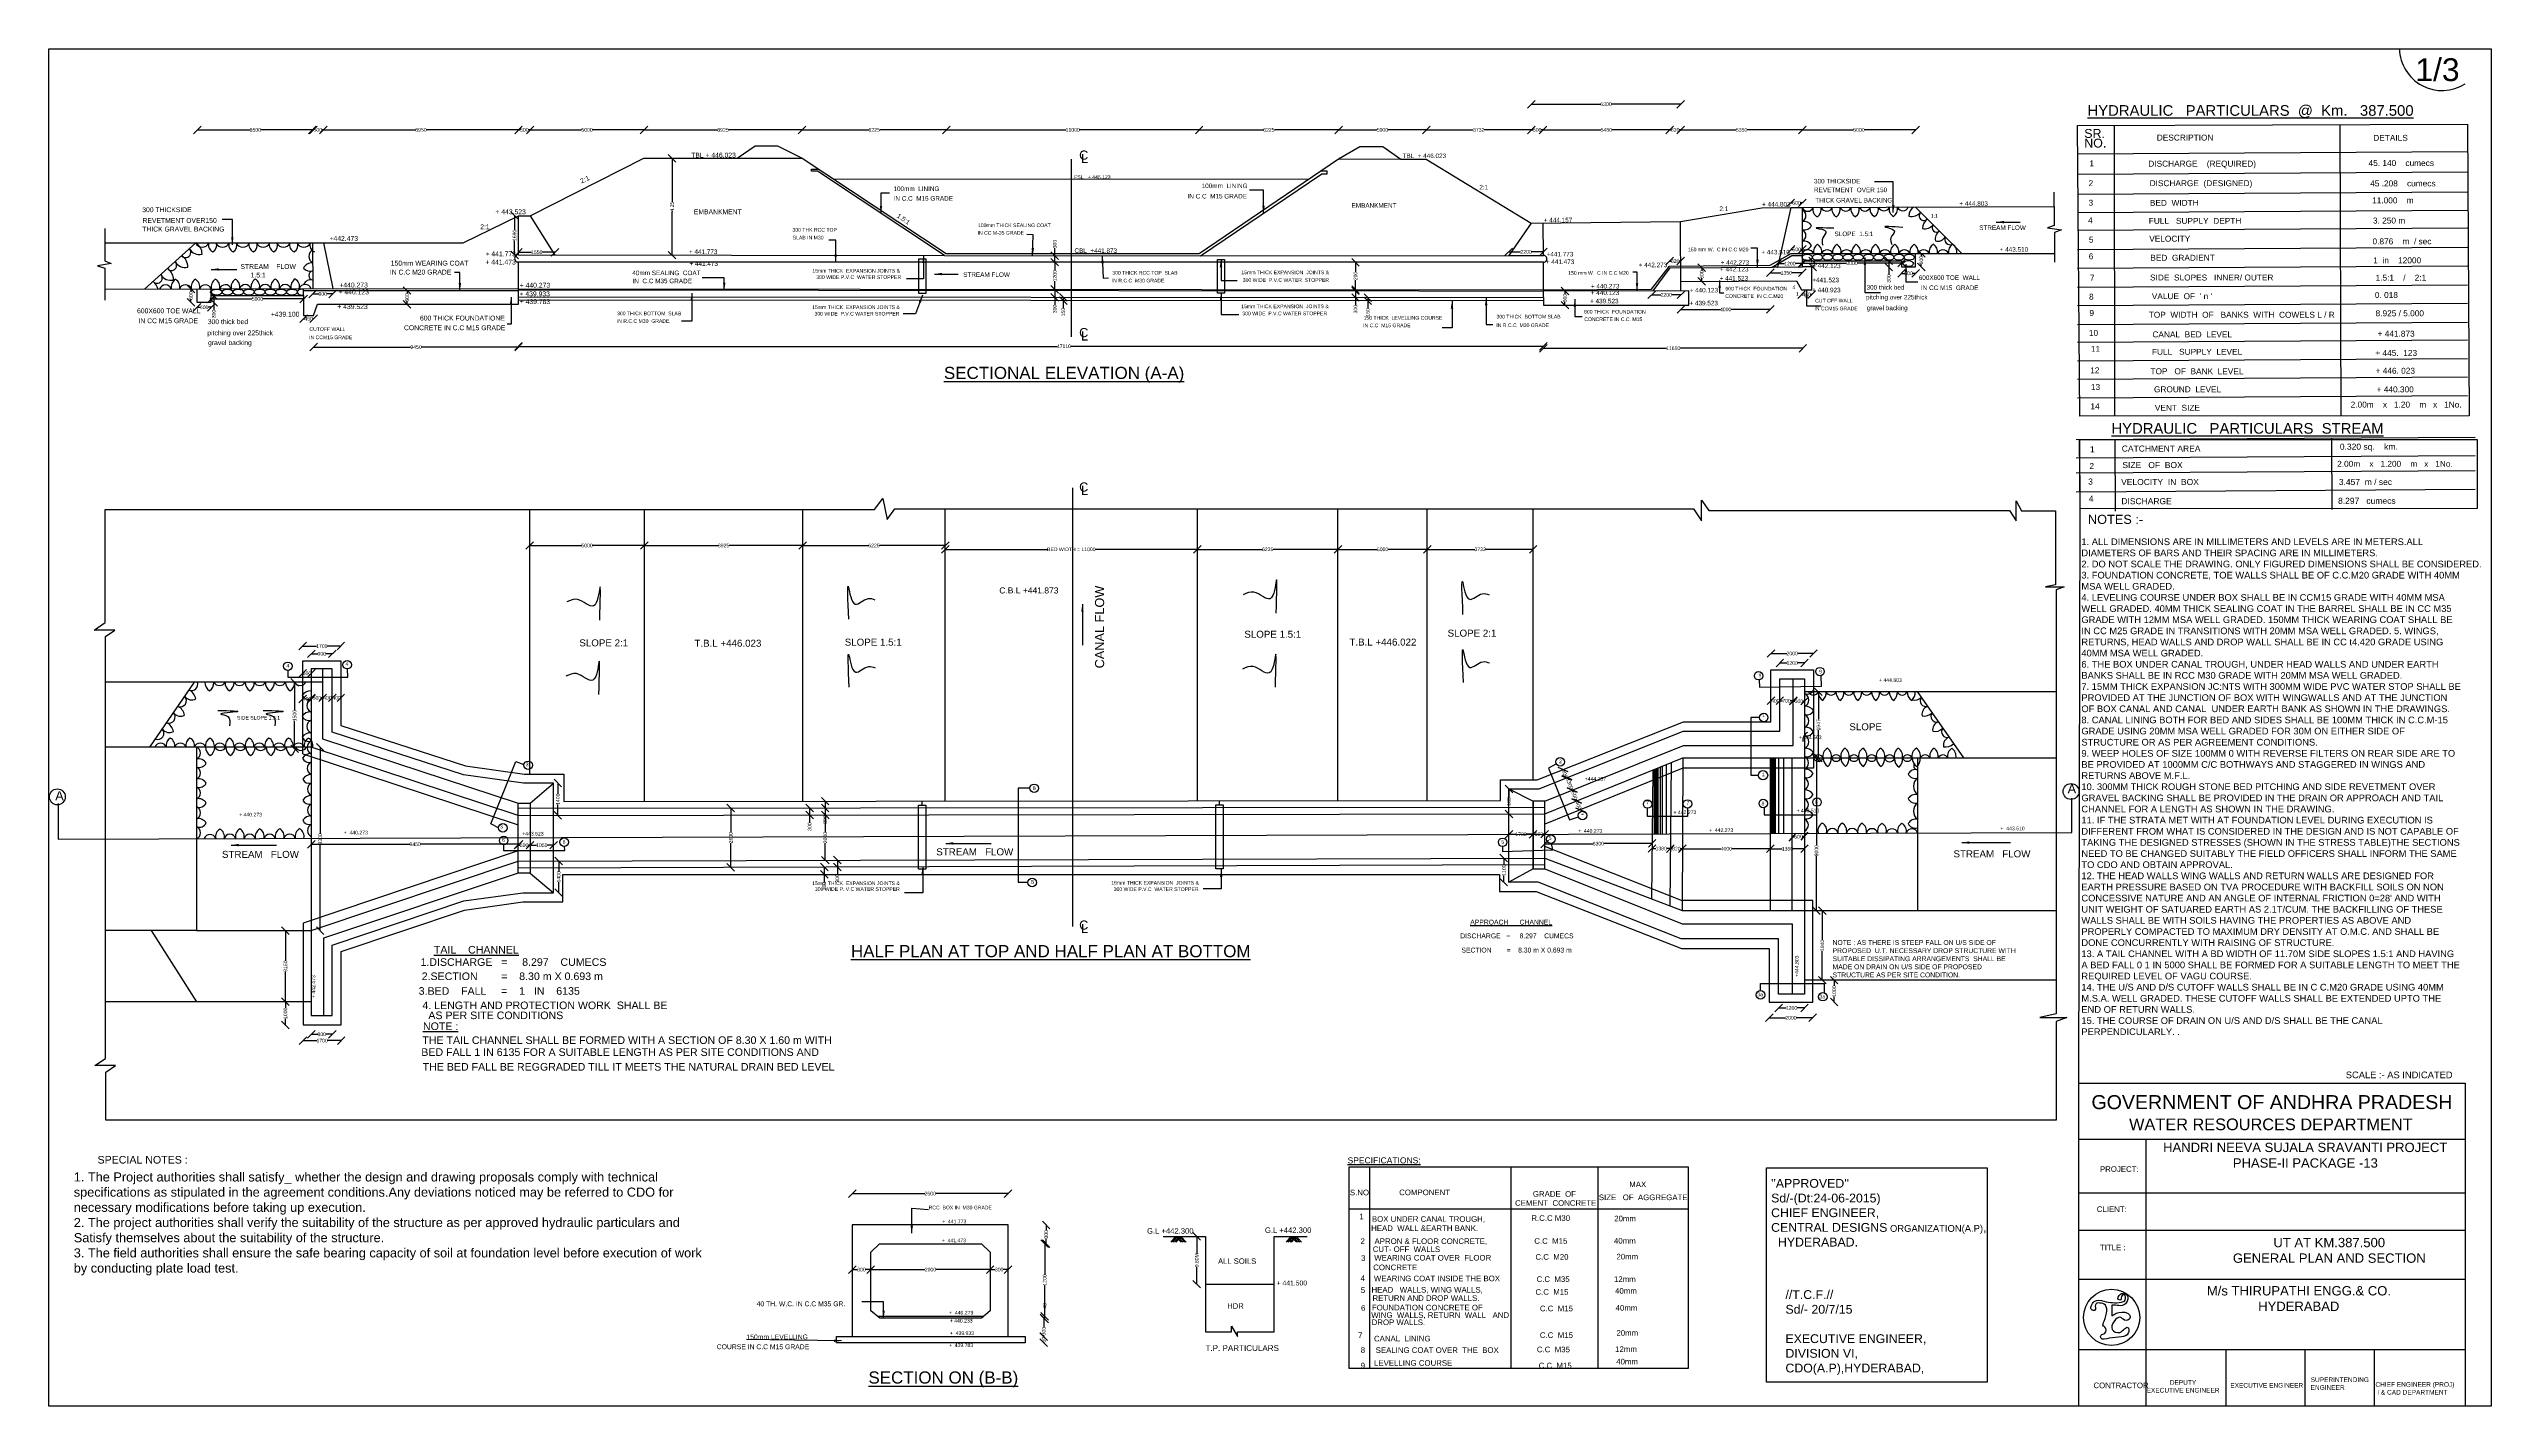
# Model space of a CAD drawing. Header units: millimetres. Extents: x 168 to 8213, y 187 to 4657.
import ezdxf

# ---------------------------------------------------------------- set-up
doc = ezdxf.new("R2010")
doc.units = ezdxf.units.MM
doc.header["$MEASUREMENT"] = 0
for name, color, linetype in [('DIMENSIONS', 7, 'Continuous'), ('DRAWING', 7, 'Continuous'), ('TEXT', 7, 'Continuous')]:
    doc.layers.add(name, color=color, linetype=linetype)
doc.styles.get("Standard").update_dxf_attribs({"font": 'arial.ttf', "height": 12})
doc.dimstyles.get("Standard").update_dxf_attribs({"dimtxt": 12, "dimasz": 25, "dimexe": 0.18, "dimexo": 0.0625, "dimgap": 0.09, "dimtad": 0, "dimdec": 0, "dimzin": 0, "dimdsep": 46, "dimtxsty": 'Standard', "dimblk": 'OBLIQUE', "dimcen": 0.09, "dimse1": 1, "dimse2": 1, "dimadec": 0, "dimazin": 0, "dimtfac": 1, "dimtdec": 0, "dimtofl": 0, "dimtmove": 0, "dimatfit": 3, "dimfxl": 1, "dimtolj": 1, "dimtzin": 0, "dimarcsym": 0})

# ---------------------------------------------------------------- blocks, each defined once
blk = doc.blocks.new('_Oblique')
at = {"color": 0, "linetype": 'ByBlock', "lineweight": -2}
blk.add_line((-0.5, -0.5), (0.5, 0.5), dxfattribs=at)
blk = doc.blocks.new('*D4')
at = {"layer": 'Defpoints', "color": 0}
for p in [(1039.6, 4390.5), (657.3, 4022.9), (1039.6, 4018.4)]:
    blk.add_point(p, dxfattribs=at)
at = {"layer": 'DIMENSIONS', "color": 0, "lineweight": -2}
for p, q in [((657.3, 4390.5), (830.5, 4390.5)), ((1039.6, 4390.5), (866.4, 4390.5))]:
    blk.add_line(p, q, dxfattribs=at)
at = {"layer": 'DIMENSIONS', "color": 0, "lineweight": -2, "xscale": 25, "yscale": 25, "zscale": 25, "rotation": 180}
blk.add_blockref('_Oblique', (657.3, 4390.5), dxfattribs=at)
at = {"layer": 'DIMENSIONS', "color": 0, "lineweight": -2, "xscale": 25, "yscale": 25, "zscale": 25}
blk.add_blockref('_Oblique', (1039.6, 4390.5), dxfattribs=at)
at = {"layer": 'DIMENSIONS', "color": 0, "insert": (848.5, 4390.5), "char_height": 12, "attachment_point": 5}
blk.add_mtext('\\A1;8500', dxfattribs=at)
blk = doc.blocks.new('*D5')
at = {"layer": 'Defpoints', "color": 0}
for p in [(1072.6, 4390.5), (1036.4, 4019.8), (1072.6, 4018.9)]:
    blk.add_point(p, dxfattribs=at)
at = {"layer": 'DIMENSIONS', "color": 0, "lineweight": -2}
for p, q in [((1036.4, 4390.5), (1041.2, 4390.5)), ((1072.6, 4390.5), (1067.8, 4390.5))]:
    blk.add_line(p, q, dxfattribs=at)
at = {"layer": 'DIMENSIONS', "color": 0, "lineweight": -2, "xscale": 25, "yscale": 25, "zscale": 25, "rotation": 180}
blk.add_blockref('_Oblique', (1036.4, 4390.5), dxfattribs=at)
at = {"layer": 'DIMENSIONS', "color": 0, "lineweight": -2, "xscale": 25, "yscale": 25, "zscale": 25}
blk.add_blockref('_Oblique', (1072.6, 4390.5), dxfattribs=at)
at = {"layer": 'DIMENSIONS', "color": 0, "insert": (1054.5, 4390.5), "char_height": 12, "attachment_point": 5}
blk.add_mtext('\\A1;500', dxfattribs=at)
blk = doc.blocks.new('*D6')
at = {"layer": 'Defpoints', "color": 0}
for p in [(1715.4, 4390.5), (1715.4, 4107.9), (1072.6, 4018.9)]:
    blk.add_point(p, dxfattribs=at)
at = {"layer": 'DIMENSIONS', "color": 0, "lineweight": -2}
for p, q in [((1072.6, 4390.5), (1376, 4390.5)), ((1715.4, 4390.5), (1412, 4390.5))]:
    blk.add_line(p, q, dxfattribs=at)
at = {"layer": 'DIMENSIONS', "color": 0, "lineweight": -2, "xscale": 25, "yscale": 25, "zscale": 25, "rotation": 180}
blk.add_blockref('_Oblique', (1072.6, 4390.5), dxfattribs=at)
at = {"layer": 'DIMENSIONS', "color": 0, "lineweight": -2, "xscale": 25, "yscale": 25, "zscale": 25}
blk.add_blockref('_Oblique', (1715.4, 4390.5), dxfattribs=at)
at = {"layer": 'DIMENSIONS', "color": 0, "insert": (1394, 4390.5), "char_height": 12, "attachment_point": 5}
blk.add_mtext('\\A1;8950', dxfattribs=at)
blk = doc.blocks.new('*D7')
at = {"layer": 'Defpoints', "color": 0}
for p in [(1753.8, 4390.5), (1715.4, 4107.9), (1753.8, 4107.9)]:
    blk.add_point(p, dxfattribs=at)
at = {"layer": 'DIMENSIONS', "color": 0, "lineweight": -2}
for p, q in [((1715.4, 4390.5), (1721.3, 4390.5)), ((1753.8, 4390.5), (1747.9, 4390.5))]:
    blk.add_line(p, q, dxfattribs=at)
at = {"layer": 'DIMENSIONS', "color": 0, "lineweight": -2, "xscale": 25, "yscale": 25, "zscale": 25, "rotation": 180}
blk.add_blockref('_Oblique', (1715.4, 4390.5), dxfattribs=at)
at = {"layer": 'DIMENSIONS', "color": 0, "lineweight": -2, "xscale": 25, "yscale": 25, "zscale": 25}
blk.add_blockref('_Oblique', (1753.8, 4390.5), dxfattribs=at)
at = {"layer": 'DIMENSIONS', "color": 0, "insert": (1734.6, 4390.5), "char_height": 12, "attachment_point": 5}
blk.add_mtext('\\A1;500', dxfattribs=at)
blk = doc.blocks.new('*D8')
at = {"layer": 'Defpoints', "color": 0}
for p in [(2128.3, 4390.5), (2128.3, 4297.2), (1753.8, 4107.9)]:
    blk.add_point(p, dxfattribs=at)
at = {"layer": 'DIMENSIONS', "color": 0, "lineweight": -2}
for p, q in [((1753.8, 4390.5), (1923.1, 4390.5)), ((2128.3, 4390.5), (1959.1, 4390.5))]:
    blk.add_line(p, q, dxfattribs=at)
at = {"layer": 'DIMENSIONS', "color": 0, "lineweight": -2, "xscale": 25, "yscale": 25, "zscale": 25, "rotation": 180}
blk.add_blockref('_Oblique', (1753.8, 4390.5), dxfattribs=at)
at = {"layer": 'DIMENSIONS', "color": 0, "lineweight": -2, "xscale": 25, "yscale": 25, "zscale": 25}
blk.add_blockref('_Oblique', (2128.3, 4390.5), dxfattribs=at)
at = {"layer": 'DIMENSIONS', "color": 0, "insert": (1941.1, 4390.5), "char_height": 12, "attachment_point": 5}
blk.add_mtext('\\A1;5000', dxfattribs=at)
blk = doc.blocks.new('*D9')
at = {"layer": 'Defpoints', "color": 0}
for p in [(2649.4, 4390.5), (2128.3, 4297.2), (2649.4, 4297.2)]:
    blk.add_point(p, dxfattribs=at)
at = {"layer": 'DIMENSIONS', "color": 0, "lineweight": -2}
for p, q in [((2128.3, 4390.5), (2370.8, 4390.5)), ((2649.4, 4390.5), (2406.9, 4390.5))]:
    blk.add_line(p, q, dxfattribs=at)
at = {"layer": 'DIMENSIONS', "color": 0, "lineweight": -2, "xscale": 25, "yscale": 25, "zscale": 25, "rotation": 180}
blk.add_blockref('_Oblique', (2128.3, 4390.5), dxfattribs=at)
at = {"layer": 'DIMENSIONS', "color": 0, "lineweight": -2, "xscale": 25, "yscale": 25, "zscale": 25}
blk.add_blockref('_Oblique', (2649.4, 4390.5), dxfattribs=at)
at = {"layer": 'DIMENSIONS', "color": 0, "insert": (2388.9, 4390.5), "char_height": 12, "attachment_point": 5}
blk.add_mtext('\\A1;8925', dxfattribs=at)
blk = doc.blocks.new('*D10')
at = {"layer": 'Defpoints', "color": 0}
for p in [(3124.2, 4390.5), (2649.4, 4297.2), (3124.2, 3983.7)]:
    blk.add_point(p, dxfattribs=at)
at = {"layer": 'DIMENSIONS', "color": 0, "lineweight": -2}
for p, q in [((2649.4, 4390.5), (2868.7, 4390.5)), ((3124.2, 4390.5), (2904.9, 4390.5))]:
    blk.add_line(p, q, dxfattribs=at)
at = {"layer": 'DIMENSIONS', "color": 0, "lineweight": -2, "xscale": 25, "yscale": 25, "zscale": 25, "rotation": 180}
blk.add_blockref('_Oblique', (2649.4, 4390.5), dxfattribs=at)
at = {"layer": 'DIMENSIONS', "color": 0, "lineweight": -2, "xscale": 25, "yscale": 25, "zscale": 25}
blk.add_blockref('_Oblique', (3124.2, 4390.5), dxfattribs=at)
at = {"layer": 'DIMENSIONS', "color": 0, "insert": (2886.8, 4390.5), "char_height": 12, "attachment_point": 5}
blk.add_mtext('\\A1;6225', dxfattribs=at)
blk = doc.blocks.new('*D11')
at = {"layer": 'Defpoints', "color": 0}
for p in [(3957.3, 4390.5), (3124.2, 3983.7), (3957.3, 3983.7)]:
    blk.add_point(p, dxfattribs=at)
at = {"layer": 'DIMENSIONS', "color": 0, "lineweight": -2}
for p, q in [((3124.2, 4390.5), (3518.7, 4390.5)), ((3957.3, 4390.5), (3562.8, 4390.5))]:
    blk.add_line(p, q, dxfattribs=at)
at = {"layer": 'DIMENSIONS', "color": 0, "lineweight": -2, "xscale": 25, "yscale": 25, "zscale": 25, "rotation": 180}
blk.add_blockref('_Oblique', (3124.2, 4390.5), dxfattribs=at)
at = {"layer": 'DIMENSIONS', "color": 0, "lineweight": -2, "xscale": 25, "yscale": 25, "zscale": 25}
blk.add_blockref('_Oblique', (3957.3, 4390.5), dxfattribs=at)
at = {"layer": 'DIMENSIONS', "color": 0, "insert": (3540.7, 4390.5), "char_height": 12, "attachment_point": 5}
blk.add_mtext('\\A1;11000', dxfattribs=at)
blk = doc.blocks.new('*D12')
at = {"layer": 'Defpoints', "color": 0}
for p in [(4416.3, 4390.5), (4416.3, 4294.8), (3957.3, 3983.7)]:
    blk.add_point(p, dxfattribs=at)
at = {"layer": 'DIMENSIONS', "color": 0, "lineweight": -2}
for p, q in [((3957.3, 4390.5), (4168.7, 4390.5)), ((4416.3, 4390.5), (4204.9, 4390.5))]:
    blk.add_line(p, q, dxfattribs=at)
at = {"layer": 'DIMENSIONS', "color": 0, "lineweight": -2, "xscale": 25, "yscale": 25, "zscale": 25, "rotation": 180}
blk.add_blockref('_Oblique', (3957.3, 4390.5), dxfattribs=at)
at = {"layer": 'DIMENSIONS', "color": 0, "lineweight": -2, "xscale": 25, "yscale": 25, "zscale": 25}
blk.add_blockref('_Oblique', (4416.3, 4390.5), dxfattribs=at)
at = {"layer": 'DIMENSIONS', "color": 0, "insert": (4186.8, 4390.5), "char_height": 12, "attachment_point": 5}
blk.add_mtext('\\A1;6225', dxfattribs=at)
blk = doc.blocks.new('*D13')
at = {"layer": 'Defpoints', "color": 0}
for p in [(4705.4, 4390.5), (4416.3, 4294.8), (4705.4, 4294.1)]:
    blk.add_point(p, dxfattribs=at)
at = {"layer": 'DIMENSIONS', "color": 0, "lineweight": -2}
for p, q in [((4416.3, 4390.5), (4542.9, 4390.5)), ((4705.4, 4390.5), (4578.9, 4390.5))]:
    blk.add_line(p, q, dxfattribs=at)
at = {"layer": 'DIMENSIONS', "color": 0, "lineweight": -2, "xscale": 25, "yscale": 25, "zscale": 25, "rotation": 180}
blk.add_blockref('_Oblique', (4416.3, 4390.5), dxfattribs=at)
at = {"layer": 'DIMENSIONS', "color": 0, "lineweight": -2, "xscale": 25, "yscale": 25, "zscale": 25}
blk.add_blockref('_Oblique', (4705.4, 4390.5), dxfattribs=at)
at = {"layer": 'DIMENSIONS', "color": 0, "insert": (4560.9, 4390.5), "char_height": 12, "attachment_point": 5}
blk.add_mtext('\\A1;5000', dxfattribs=at)
blk = doc.blocks.new('*D14')
at = {"layer": 'Defpoints', "color": 0}
for p in [(5050.9, 4390.5), (4705.4, 4294.1), (5050.9, 4083)]:
    blk.add_point(p, dxfattribs=at)
at = {"layer": 'DIMENSIONS', "color": 0, "lineweight": -2}
for p, q in [((4705.4, 4390.5), (4860.2, 4390.5)), ((5050.9, 4390.5), (4896.1, 4390.5))]:
    blk.add_line(p, q, dxfattribs=at)
at = {"layer": 'DIMENSIONS', "color": 0, "lineweight": -2, "xscale": 25, "yscale": 25, "zscale": 25, "rotation": 180}
blk.add_blockref('_Oblique', (4705.4, 4390.5), dxfattribs=at)
at = {"layer": 'DIMENSIONS', "color": 0, "lineweight": -2, "xscale": 25, "yscale": 25, "zscale": 25}
blk.add_blockref('_Oblique', (5050.9, 4390.5), dxfattribs=at)
at = {"layer": 'DIMENSIONS', "color": 0, "insert": (4878.1, 4390.5), "char_height": 12, "attachment_point": 5}
blk.add_mtext('\\A1;3732', dxfattribs=at)
blk = doc.blocks.new('*D15')
at = {"layer": 'Defpoints', "color": 0}
for p in [(5090, 4390.5), (5050.9, 4083), (5090, 4083.4)]:
    blk.add_point(p, dxfattribs=at)
at = {"layer": 'DIMENSIONS', "color": 0, "lineweight": -2}
for p, q in [((5050.9, 4390.5), (5057.1, 4390.5)), ((5090, 4390.5), (5083.8, 4390.5))]:
    blk.add_line(p, q, dxfattribs=at)
at = {"layer": 'DIMENSIONS', "color": 0, "lineweight": -2, "xscale": 25, "yscale": 25, "zscale": 25, "rotation": 180}
blk.add_blockref('_Oblique', (5050.9, 4390.5), dxfattribs=at)
at = {"layer": 'DIMENSIONS', "color": 0, "lineweight": -2, "xscale": 25, "yscale": 25, "zscale": 25}
blk.add_blockref('_Oblique', (5090, 4390.5), dxfattribs=at)
at = {"layer": 'DIMENSIONS', "color": 0, "insert": (5070.4, 4390.5), "char_height": 12, "attachment_point": 5}
blk.add_mtext('\\A1;500', dxfattribs=at)
blk = doc.blocks.new('*D16')
at = {"layer": 'Defpoints', "color": 0}
for p in [(5506.5, 4390.5), (5090, 4083.4), (5506.5, 3941.6)]:
    blk.add_point(p, dxfattribs=at)
at = {"layer": 'DIMENSIONS', "color": 0, "lineweight": -2}
for p, q in [((5090, 4390.5), (5280.3, 4390.5)), ((5506.5, 4390.5), (5316.2, 4390.5))]:
    blk.add_line(p, q, dxfattribs=at)
at = {"layer": 'DIMENSIONS', "color": 0, "lineweight": -2, "xscale": 25, "yscale": 25, "zscale": 25, "rotation": 180}
blk.add_blockref('_Oblique', (5090, 4390.5), dxfattribs=at)
at = {"layer": 'DIMENSIONS', "color": 0, "lineweight": -2, "xscale": 25, "yscale": 25, "zscale": 25}
blk.add_blockref('_Oblique', (5506.5, 4390.5), dxfattribs=at)
at = {"layer": 'DIMENSIONS', "color": 0, "insert": (5298.2, 4390.5), "char_height": 12, "attachment_point": 5}
blk.add_mtext('\\A1;5480', dxfattribs=at)
blk = doc.blocks.new('*D17')
at = {"layer": 'Defpoints', "color": 0}
for p in [(5543.5, 4390.5), (5543.5, 3941.9), (5506.5, 3941.6)]:
    blk.add_point(p, dxfattribs=at)
at = {"layer": 'DIMENSIONS', "color": 0, "lineweight": -2}
for p, q in [((5506.5, 4390.5), (5511.7, 4390.5)), ((5543.5, 4390.5), (5538.3, 4390.5))]:
    blk.add_line(p, q, dxfattribs=at)
at = {"layer": 'DIMENSIONS', "color": 0, "lineweight": -2, "xscale": 25, "yscale": 25, "zscale": 25, "rotation": 180}
blk.add_blockref('_Oblique', (5506.5, 4390.5), dxfattribs=at)
at = {"layer": 'DIMENSIONS', "color": 0, "lineweight": -2, "xscale": 25, "yscale": 25, "zscale": 25}
blk.add_blockref('_Oblique', (5543.5, 4390.5), dxfattribs=at)
at = {"layer": 'DIMENSIONS', "color": 0, "insert": (5525, 4390.5), "char_height": 12, "attachment_point": 5}
blk.add_mtext('\\A1;820', dxfattribs=at)
blk = doc.blocks.new('*D18')
at = {"layer": 'Defpoints', "color": 0}
for p in [(5944.1, 4390.5), (5944.1, 4134.4), (5543.5, 3941.9)]:
    blk.add_point(p, dxfattribs=at)
at = {"layer": 'DIMENSIONS', "color": 0, "lineweight": -2}
for p, q in [((5543.5, 4390.5), (5725.8, 4390.5)), ((5944.1, 4390.5), (5761.8, 4390.5))]:
    blk.add_line(p, q, dxfattribs=at)
at = {"layer": 'DIMENSIONS', "color": 0, "lineweight": -2, "xscale": 25, "yscale": 25, "zscale": 25, "rotation": 180}
blk.add_blockref('_Oblique', (5543.5, 4390.5), dxfattribs=at)
at = {"layer": 'DIMENSIONS', "color": 0, "lineweight": -2, "xscale": 25, "yscale": 25, "zscale": 25}
blk.add_blockref('_Oblique', (5944.1, 4390.5), dxfattribs=at)
at = {"layer": 'DIMENSIONS', "color": 0, "insert": (5743.8, 4390.5), "char_height": 12, "attachment_point": 5}
blk.add_mtext('\\A1;5350', dxfattribs=at)
blk = doc.blocks.new('*D19')
at = {"layer": 'Defpoints', "color": 0}
for p in [(5905.6, 4134.4), (5944.1, 4150.4), (5944.1, 4134.4)]:
    blk.add_point(p, dxfattribs=at)
at = {"layer": 'DIMENSIONS', "color": 0, "lineweight": -2}
for p, q in [((5905.6, 4150.4), (5911.5, 4150.4)), ((5944.1, 4150.4), (5938.2, 4150.4))]:
    blk.add_line(p, q, dxfattribs=at)
at = {"layer": 'DIMENSIONS', "color": 0, "lineweight": -2, "xscale": 25, "yscale": 25, "zscale": 25, "rotation": 180}
blk.add_blockref('_Oblique', (5905.6, 4150.4), dxfattribs=at)
at = {"layer": 'DIMENSIONS', "color": 0, "lineweight": -2, "xscale": 25, "yscale": 25, "zscale": 25}
blk.add_blockref('_Oblique', (5944.1, 4150.4), dxfattribs=at)
at = {"layer": 'DIMENSIONS', "color": 0, "insert": (5924.8, 4150.4), "char_height": 12, "attachment_point": 5}
blk.add_mtext('\\A1;500', dxfattribs=at)
blk = doc.blocks.new('*D20')
at = {"layer": 'Defpoints', "color": 0}
for p in [(6316.8, 4390.5), (5944.1, 4134.4), (6316.8, 4136.3)]:
    blk.add_point(p, dxfattribs=at)
at = {"layer": 'DIMENSIONS', "color": 0, "lineweight": -2}
for p, q in [((5944.1, 4390.5), (6112.4, 4390.5)), ((6316.8, 4390.5), (6148.4, 4390.5))]:
    blk.add_line(p, q, dxfattribs=at)
at = {"layer": 'DIMENSIONS', "color": 0, "lineweight": -2, "xscale": 25, "yscale": 25, "zscale": 25, "rotation": 180}
blk.add_blockref('_Oblique', (5944.1, 4390.5), dxfattribs=at)
at = {"layer": 'DIMENSIONS', "color": 0, "lineweight": -2, "xscale": 25, "yscale": 25, "zscale": 25}
blk.add_blockref('_Oblique', (6316.8, 4390.5), dxfattribs=at)
at = {"layer": 'DIMENSIONS', "color": 0, "insert": (6130.4, 4390.5), "char_height": 12, "attachment_point": 5}
blk.add_mtext('\\A1;5000', dxfattribs=at)
blk = doc.blocks.new('*D21')
at = {"layer": 'Defpoints', "color": 0}
for p in [(5543.5, 4475.1), (5050.9, 4390.5), (5543.5, 4390.5)]:
    blk.add_point(p, dxfattribs=at)
at = {"layer": 'DIMENSIONS', "color": 0, "lineweight": -2}
for p, q in [((5050.9, 4475.1), (5279.2, 4475.1)), ((5543.5, 4475.1), (5315.2, 4475.1))]:
    blk.add_line(p, q, dxfattribs=at)
at = {"layer": 'DIMENSIONS', "color": 0, "lineweight": -2, "xscale": 25, "yscale": 25, "zscale": 25, "rotation": 180}
blk.add_blockref('_Oblique', (5050.9, 4475.1), dxfattribs=at)
at = {"layer": 'DIMENSIONS', "color": 0, "lineweight": -2, "xscale": 25, "yscale": 25, "zscale": 25}
blk.add_blockref('_Oblique', (5543.5, 4475.1), dxfattribs=at)
at = {"layer": 'DIMENSIONS', "color": 0, "insert": (5297.2, 4475.1), "char_height": 12, "attachment_point": 5}
blk.add_mtext('\\A1;6300', dxfattribs=at)
blk = doc.blocks.new('*D22')
at = {"layer": 'Defpoints', "color": 0}
for p in [(656.1, 3866.6), (636.3, 3822.7), (656.1, 3822.7)]:
    blk.add_point(p, dxfattribs=at)
at = {"layer": 'DIMENSIONS', "color": 0, "lineweight": -2}
for p, q in [((636.3, 3866.6), (636.3, 3858)), ((636.3, 3822.7), (636.3, 3831.3))]:
    blk.add_line(p, q, dxfattribs=at)
at = {"layer": 'DIMENSIONS', "color": 0, "lineweight": -2, "xscale": 25, "yscale": 25, "zscale": 25}
for p, rotation in [((636.3, 3866.6), 90), ((636.3, 3822.7), 270)]:
    blk.add_blockref('_Oblique', p, dxfattribs=dict(at, rotation=rotation))
at = {"layer": 'DIMENSIONS', "color": 0, "insert": (636.3, 3844.6), "char_height": 12, "attachment_point": 5, "rotation": 90}
blk.add_mtext('\\A1;600', dxfattribs=at)
blk = doc.blocks.new('*D23')
at = {"layer": 'Defpoints', "color": 0}
for p in [(656.1, 3822.7), (703.5, 3822.8), (703.5, 3806.3)]:
    blk.add_point(p, dxfattribs=at)
at = {"layer": 'DIMENSIONS', "color": 0, "lineweight": -2}
for p, q in [((656.1, 3806.3), (666.4, 3806.3)), ((703.5, 3806.3), (693.1, 3806.3))]:
    blk.add_line(p, q, dxfattribs=at)
at = {"layer": 'DIMENSIONS', "color": 0, "lineweight": -2, "xscale": 25, "yscale": 25, "zscale": 25, "rotation": 180}
blk.add_blockref('_Oblique', (656.1, 3806.3), dxfattribs=at)
at = {"layer": 'DIMENSIONS', "color": 0, "lineweight": -2, "xscale": 25, "yscale": 25, "zscale": 25}
blk.add_blockref('_Oblique', (703.5, 3806.3), dxfattribs=at)
at = {"layer": 'DIMENSIONS', "color": 0, "insert": (679.8, 3806.3), "char_height": 12, "attachment_point": 5}
blk.add_mtext('\\A1;600', dxfattribs=at)
blk = doc.blocks.new('*D24')
at = {"layer": 'Defpoints', "color": 0}
for p in [(703.4, 3844.7), (703.4, 3822.7), (711.6, 3822.7)]:
    blk.add_point(p, dxfattribs=at)
at = {"layer": 'DIMENSIONS', "color": 0, "lineweight": -2}
for p, q in [((711.6, 3844.7), (711.6, 3822.7)), ((711.6, 3822.7), (711.6, 3797.7))]:
    blk.add_line(p, q, dxfattribs=at)
at = {"layer": 'DIMENSIONS', "color": 0, "lineweight": -2, "xscale": 25, "yscale": 25, "zscale": 25}
for p, rotation in [((711.6, 3844.7), 90), ((711.6, 3822.7), 270)]:
    blk.add_blockref('_Oblique', p, dxfattribs=dict(at, rotation=rotation))
at = {"layer": 'DIMENSIONS', "color": 0, "insert": (711.6, 3784.3), "char_height": 12, "attachment_point": 5, "rotation": 90}
blk.add_mtext('\\A1;300', dxfattribs=at)
blk = doc.blocks.new('*D25')
at = {"layer": 'Defpoints', "color": 0}
for p in [(703.4, 3844.7), (1007.6, 3844.7), (1007.6, 3833.9)]:
    blk.add_point(p, dxfattribs=at)
at = {"layer": 'DIMENSIONS', "color": 0, "lineweight": -2}
for p, q in [((703.4, 3833.9), (837.5, 3833.9)), ((1007.6, 3833.9), (873.5, 3833.9))]:
    blk.add_line(p, q, dxfattribs=at)
at = {"layer": 'DIMENSIONS', "color": 0, "lineweight": -2, "xscale": 25, "yscale": 25, "zscale": 25, "rotation": 180}
blk.add_blockref('_Oblique', (703.4, 3833.9), dxfattribs=at)
at = {"layer": 'DIMENSIONS', "color": 0, "lineweight": -2, "xscale": 25, "yscale": 25, "zscale": 25}
blk.add_blockref('_Oblique', (1007.6, 3833.9), dxfattribs=at)
at = {"layer": 'DIMENSIONS', "color": 0, "insert": (855.5, 3833.9), "char_height": 12, "attachment_point": 5}
blk.add_mtext('\\A1;5000', dxfattribs=at)
blk = doc.blocks.new('*D26')
at = {"layer": 'Defpoints', "color": 0}
for p in [(1037.7, 3867.6), (1103.4, 3867.8), (1103.4, 3850.2)]:
    blk.add_point(p, dxfattribs=at)
at = {"layer": 'DIMENSIONS', "color": 0, "lineweight": -2}
for p, q in [((1037.7, 3850.2), (1057.3, 3850.2)), ((1103.4, 3850.2), (1083.9, 3850.2))]:
    blk.add_line(p, q, dxfattribs=at)
at = {"layer": 'DIMENSIONS', "color": 0, "lineweight": -2, "xscale": 25, "yscale": 25, "zscale": 25, "rotation": 180}
blk.add_blockref('_Oblique', (1037.7, 3850.2), dxfattribs=at)
at = {"layer": 'DIMENSIONS', "color": 0, "lineweight": -2, "xscale": 25, "yscale": 25, "zscale": 25}
blk.add_blockref('_Oblique', (1103.4, 3850.2), dxfattribs=at)
at = {"layer": 'DIMENSIONS', "color": 0, "insert": (1070.6, 3850.2), "char_height": 12, "attachment_point": 5}
blk.add_mtext('\\A1;900', dxfattribs=at)
blk = doc.blocks.new('*D27')
at = {"layer": 'Defpoints', "color": 0}
for p in [(1007.6, 3779.8), (1040.6, 3779.8), (1040.6, 3768.4)]:
    blk.add_point(p, dxfattribs=at)
at = {"layer": 'DIMENSIONS', "color": 0, "lineweight": -2}
for p, q in [((1007.6, 3768.4), (1010.5, 3768.4)), ((1040.6, 3768.4), (1037.7, 3768.4))]:
    blk.add_line(p, q, dxfattribs=at)
at = {"layer": 'DIMENSIONS', "color": 0, "lineweight": -2, "xscale": 25, "yscale": 25, "zscale": 25, "rotation": 180}
blk.add_blockref('_Oblique', (1007.6, 3768.4), dxfattribs=at)
at = {"layer": 'DIMENSIONS', "color": 0, "lineweight": -2, "xscale": 25, "yscale": 25, "zscale": 25}
blk.add_blockref('_Oblique', (1040.6, 3768.4), dxfattribs=at)
at = {"layer": 'DIMENSIONS', "color": 0, "insert": (1024.1, 3768.4), "char_height": 12, "attachment_point": 5}
blk.add_mtext('\\A1;450', dxfattribs=at)
blk = doc.blocks.new('*D28')
at = {"layer": 'Defpoints', "color": 0}
for p in [(1348.2, 3861.6), (1348.2, 3816.2), (1348.2, 3816.2)]:
    blk.add_point(p, dxfattribs=at)
at = {"layer": 'DIMENSIONS', "color": 0, "lineweight": -2}
for p, q in [((1348.2, 3861.6), (1348.2, 3852.2)), ((1348.2, 3816.2), (1348.2, 3825.5))]:
    blk.add_line(p, q, dxfattribs=at)
at = {"layer": 'DIMENSIONS', "color": 0, "lineweight": -2, "xscale": 25, "yscale": 25, "zscale": 25}
for p, rotation in [((1348.2, 3861.6), 90), ((1348.2, 3816.2), 270)]:
    blk.add_blockref('_Oblique', p, dxfattribs=dict(at, rotation=rotation))
at = {"layer": 'DIMENSIONS', "color": 0, "insert": (1348.2, 3838.9), "char_height": 12, "attachment_point": 5, "rotation": 90}
blk.add_mtext('\\A1;600', dxfattribs=at)
blk = doc.blocks.new('*D29')
at = {"layer": 'Defpoints', "color": 0}
for p in [(1715.4, 4107.9), (1702.4, 3978.6), (1715.4, 3978.6)]:
    blk.add_point(p, dxfattribs=at)
at = {"layer": 'DIMENSIONS', "color": 0, "lineweight": -2}
for p, q in [((1702.4, 4107.9), (1702.4, 4060.6)), ((1702.4, 3978.6), (1702.4, 4025.8))]:
    blk.add_line(p, q, dxfattribs=at)
at = {"layer": 'DIMENSIONS', "color": 0, "lineweight": -2, "xscale": 25, "yscale": 25, "zscale": 25}
for p, rotation in [((1702.4, 4107.9), 90), ((1702.4, 3978.6), 270)]:
    blk.add_blockref('_Oblique', p, dxfattribs=dict(at, rotation=rotation))
at = {"layer": 'DIMENSIONS', "color": 0, "insert": (1702.4, 4043.2), "char_height": 12, "attachment_point": 5, "rotation": 90}
blk.add_mtext('\\A1;1690', dxfattribs=at)
blk = doc.blocks.new('*D30')
at = {"layer": 'Defpoints', "color": 0}
for p in [(1715.4, 3978.6), (1835.5, 3987.7), (1835.5, 3978.4)]:
    blk.add_point(p, dxfattribs=at)
at = {"layer": 'DIMENSIONS', "color": 0, "lineweight": -2}
for p, q in [((1715.4, 3987.7), (1758, 3987.7)), ((1835.5, 3987.7), (1792.8, 3987.7))]:
    blk.add_line(p, q, dxfattribs=at)
at = {"layer": 'DIMENSIONS', "color": 0, "lineweight": -2, "xscale": 25, "yscale": 25, "zscale": 25, "rotation": 180}
blk.add_blockref('_Oblique', (1715.4, 3987.7), dxfattribs=at)
at = {"layer": 'DIMENSIONS', "color": 0, "lineweight": -2, "xscale": 25, "yscale": 25, "zscale": 25}
blk.add_blockref('_Oblique', (1835.5, 3987.7), dxfattribs=at)
at = {"layer": 'DIMENSIONS', "color": 0, "insert": (1775.4, 3987.7), "char_height": 12, "attachment_point": 5}
blk.add_mtext('\\A1;1550', dxfattribs=at)
blk = doc.blocks.new('*D31')
at = {"layer": 'Defpoints', "color": 0}
for p in [(1715.4, 3816.2), (1040.6, 3779.8), (1715.4, 3675.4)]:
    blk.add_point(p, dxfattribs=at)
at = {"layer": 'DIMENSIONS', "color": 0, "lineweight": -2}
for p, q in [((1040.6, 3675.4), (1360, 3675.4)), ((1715.4, 3675.4), (1396, 3675.4))]:
    blk.add_line(p, q, dxfattribs=at)
at = {"layer": 'DIMENSIONS', "color": 0, "lineweight": -2, "xscale": 25, "yscale": 25, "zscale": 25, "rotation": 180}
blk.add_blockref('_Oblique', (1040.6, 3675.4), dxfattribs=at)
at = {"layer": 'DIMENSIONS', "color": 0, "lineweight": -2, "xscale": 25, "yscale": 25, "zscale": 25}
blk.add_blockref('_Oblique', (1715.4, 3675.4), dxfattribs=at)
at = {"layer": 'DIMENSIONS', "color": 0, "insert": (1378, 3675.4), "char_height": 12, "attachment_point": 5}
blk.add_mtext('\\A1;9450', dxfattribs=at)
blk = doc.blocks.new('*D32')
at = {"layer": 'Defpoints', "color": 0}
for p in [(2221.5, 4297.2), (2221.1, 3977.9), (2221.1, 3977.9)]:
    blk.add_point(p, dxfattribs=at)
at = {"layer": 'DIMENSIONS', "color": 0, "lineweight": -2}
for p, q in [((2221.1, 4297.2), (2221.1, 4153.5)), ((2221.1, 3977.9), (2221.1, 4121.6))]:
    blk.add_line(p, q, dxfattribs=at)
at = {"layer": 'DIMENSIONS', "color": 0, "lineweight": -2, "xscale": 25, "yscale": 25, "zscale": 25}
for p, rotation in [((2221.1, 4297.2), 90), ((2221.1, 3977.9), 270)]:
    blk.add_blockref('_Oblique', p, dxfattribs=dict(at, rotation=rotation))
at = {"layer": 'DIMENSIONS', "color": 0, "insert": (2221.1, 4137.5), "char_height": 12, "attachment_point": 5, "rotation": 90}
blk.add_mtext('\\A1;4.25', dxfattribs=at)
blk = doc.blocks.new('*D33')
at = {"layer": 'Defpoints', "color": 0}
for p in [(1715.4, 3816.2), (5091.2, 3813.4), (5091.2, 3677.7)]:
    blk.add_point(p, dxfattribs=at)
at = {"layer": 'DIMENSIONS', "color": 0, "lineweight": -2}
for p, q in [((1715.4, 3677.7), (3489, 3677.7)), ((5091.2, 3677.7), (3534.7, 3677.7))]:
    blk.add_line(p, q, dxfattribs=at)
at = {"layer": 'DIMENSIONS', "color": 0, "lineweight": -2, "xscale": 25, "yscale": 25, "zscale": 25, "rotation": 180}
blk.add_blockref('_Oblique', (1715.4, 3677.7), dxfattribs=at)
at = {"layer": 'DIMENSIONS', "color": 0, "lineweight": -2, "xscale": 25, "yscale": 25, "zscale": 25}
blk.add_blockref('_Oblique', (5091.2, 3677.7), dxfattribs=at)
at = {"layer": 'DIMENSIONS', "color": 0, "insert": (3511.8, 3677.7), "char_height": 12, "attachment_point": 5}
blk.add_mtext('\\A1;47110', dxfattribs=at)
blk = doc.blocks.new('*D34')
at = {"layer": 'Defpoints', "color": 0}
for p in [(3481.1, 3976.1), (3481.1, 3954.9), (3481.7, 3954.9)]:
    blk.add_point(p, dxfattribs=at)
at = {"layer": 'DIMENSIONS', "color": 0, "lineweight": -2}
for p, q in [((3481.7, 3976.1), (3481.7, 4001.1)), ((3481.7, 3954.9), (3481.7, 3976.1))]:
    blk.add_line(p, q, dxfattribs=at)
at = {"layer": 'DIMENSIONS', "color": 0, "lineweight": -2, "xscale": 25, "yscale": 25, "zscale": 25}
for p, rotation in [((3481.7, 3976.1), 90), ((3481.7, 3954.9), 270)]:
    blk.add_blockref('_Oblique', p, dxfattribs=dict(at, rotation=rotation))
at = {"layer": 'DIMENSIONS', "color": 0, "insert": (3481.7, 4014.5), "char_height": 12, "attachment_point": 5, "rotation": 90}
blk.add_mtext('\\A1;300', dxfattribs=at)
blk = doc.blocks.new('*D35')
at = {"layer": 'Defpoints', "color": 0}
for p in [(3481.1, 3954.9), (3481.1, 3865.2), (3481.7, 3865.2)]:
    blk.add_point(p, dxfattribs=at)
at = {"layer": 'DIMENSIONS', "color": 0, "lineweight": -2}
for p, q in [((3481.7, 3954.9), (3481.7, 3927.5)), ((3481.7, 3865.2), (3481.7, 3892.6))]:
    blk.add_line(p, q, dxfattribs=at)
at = {"layer": 'DIMENSIONS', "color": 0, "lineweight": -2, "xscale": 25, "yscale": 25, "zscale": 25}
for p, rotation in [((3481.7, 3954.9), 90), ((3481.7, 3865.2), 270)]:
    blk.add_blockref('_Oblique', p, dxfattribs=dict(at, rotation=rotation))
at = {"layer": 'DIMENSIONS', "color": 0, "insert": (3481.7, 3910.1), "char_height": 12, "attachment_point": 5, "rotation": 90}
blk.add_mtext('\\A1;1200', dxfattribs=at)
blk = doc.blocks.new('*D36')
at = {"layer": 'Defpoints', "color": 0}
for p in [(3481.7, 3865.2), (3481.7, 3839.2), (3481.7, 3839.2)]:
    blk.add_point(p, dxfattribs=at)
at = {"layer": 'DIMENSIONS', "color": 0, "lineweight": -2}
for p, q in [((3481.7, 3865.2), (3481.7, 3839.2)), ((3481.7, 3839.2), (3481.7, 3814.2))]:
    blk.add_line(p, q, dxfattribs=at)
at = {"layer": 'DIMENSIONS', "color": 0, "lineweight": -2, "xscale": 25, "yscale": 25, "zscale": 25}
for p, rotation in [((3481.7, 3865.2), 90), ((3481.7, 3839.2), 270)]:
    blk.add_blockref('_Oblique', p, dxfattribs=dict(at, rotation=rotation))
at = {"layer": 'DIMENSIONS', "color": 0, "insert": (3481.7, 3800.9), "char_height": 12, "attachment_point": 5, "rotation": 90}
blk.add_mtext('\\A1;300', dxfattribs=at)
blk = doc.blocks.new('*D37')
at = {"layer": 'Defpoints', "color": 0}
for p in [(3503.4, 3839.2), (3503.4, 3828.2), (3509.5, 3828.2)]:
    blk.add_point(p, dxfattribs=at)
at = {"layer": 'DIMENSIONS', "color": 0, "lineweight": -2}
for p, q in [((3509.5, 3839.2), (3509.5, 3828.2)), ((3509.5, 3828.2), (3509.5, 3803.2))]:
    blk.add_line(p, q, dxfattribs=at)
at = {"layer": 'DIMENSIONS', "color": 0, "lineweight": -2, "xscale": 25, "yscale": 25, "zscale": 25}
for p, rotation in [((3509.5, 3839.2), 90), ((3509.5, 3828.2), 270)]:
    blk.add_blockref('_Oblique', p, dxfattribs=dict(at, rotation=rotation))
at = {"layer": 'DIMENSIONS', "color": 0, "insert": (3509.5, 3790.4), "char_height": 12, "attachment_point": 5, "rotation": 90}
blk.add_mtext('\\A1;150', dxfattribs=at)
blk = doc.blocks.new('*D38')
at = {"layer": 'Defpoints', "color": 0}
for p in [(4472.3, 3954.7), (4472.2, 3864.3), (4472.2, 3864.3)]:
    blk.add_point(p, dxfattribs=at)
at = {"layer": 'DIMENSIONS', "color": 0, "lineweight": -2}
for p, q in [((4472.2, 3954.7), (4472.2, 3922.9)), ((4472.2, 3864.3), (4472.2, 3896.1))]:
    blk.add_line(p, q, dxfattribs=at)
at = {"layer": 'DIMENSIONS', "color": 0, "lineweight": -2, "xscale": 25, "yscale": 25, "zscale": 25}
for p, rotation in [((4472.2, 3954.7), 90), ((4472.2, 3864.3), 270)]:
    blk.add_blockref('_Oblique', p, dxfattribs=dict(at, rotation=rotation))
at = {"layer": 'DIMENSIONS', "color": 0, "insert": (4472.2, 3909.5), "char_height": 12, "attachment_point": 5, "rotation": 90}
blk.add_mtext('\\A1;200', dxfattribs=at)
blk = doc.blocks.new('*D39')
at = {"layer": 'Defpoints', "color": 0}
for p in [(4472.2, 3860.4), (4472.2, 3838.5), (4472.2, 3838.5)]:
    blk.add_point(p, dxfattribs=at)
at = {"layer": 'DIMENSIONS', "color": 0, "lineweight": -2}
for p, q in [((4472.2, 3860.4), (4472.2, 3838.5)), ((4472.2, 3838.5), (4472.2, 3813.5))]:
    blk.add_line(p, q, dxfattribs=at)
at = {"layer": 'DIMENSIONS', "color": 0, "lineweight": -2, "xscale": 25, "yscale": 25, "zscale": 25}
for p, rotation in [((4472.2, 3860.4), 90), ((4472.2, 3838.5), 270)]:
    blk.add_blockref('_Oblique', p, dxfattribs=dict(at, rotation=rotation))
at = {"layer": 'DIMENSIONS', "color": 0, "insert": (4472.2, 3800.1), "char_height": 12, "attachment_point": 5, "rotation": 90}
blk.add_mtext('\\A1;300', dxfattribs=at)
blk = doc.blocks.new('*D40')
at = {"layer": 'Defpoints', "color": 0}
for p in [(4504.1, 3838.4), (4504.1, 3827.5), (4512.8, 3827.5)]:
    blk.add_point(p, dxfattribs=at)
at = {"layer": 'DIMENSIONS', "color": 0, "lineweight": -2}
for p, q in [((4512.8, 3838.4), (4512.8, 3827.5)), ((4512.8, 3827.5), (4512.8, 3802.5))]:
    blk.add_line(p, q, dxfattribs=at)
at = {"layer": 'DIMENSIONS', "color": 0, "lineweight": -2, "xscale": 25, "yscale": 25, "zscale": 25}
for p, rotation in [((4512.8, 3838.4), 90), ((4512.8, 3827.5), 270)]:
    blk.add_blockref('_Oblique', p, dxfattribs=dict(at, rotation=rotation))
at = {"layer": 'DIMENSIONS', "color": 0, "insert": (4512.8, 3789.7), "char_height": 12, "attachment_point": 5, "rotation": 90}
blk.add_mtext('\\A1;150', dxfattribs=at)
blk = doc.blocks.new('*D41')
at = {"layer": 'Defpoints', "color": 0}
for p in [(4976.9, 3976.9), (5091.4, 3989), (5091.4, 3977.2)]:
    blk.add_point(p, dxfattribs=at)
at = {"layer": 'DIMENSIONS', "color": 0, "lineweight": -2}
for p, q in [((4976.9, 3989), (5016.1, 3989)), ((5091.4, 3989), (5052.2, 3989))]:
    blk.add_line(p, q, dxfattribs=at)
at = {"layer": 'DIMENSIONS', "color": 0, "lineweight": -2, "xscale": 25, "yscale": 25, "zscale": 25, "rotation": 180}
blk.add_blockref('_Oblique', (4976.9, 3989), dxfattribs=at)
at = {"layer": 'DIMENSIONS', "color": 0, "lineweight": -2, "xscale": 25, "yscale": 25, "zscale": 25}
blk.add_blockref('_Oblique', (5091.4, 3989), dxfattribs=at)
at = {"layer": 'DIMENSIONS', "color": 0, "insert": (5034.2, 3989), "char_height": 12, "attachment_point": 5}
blk.add_mtext('\\A1;2200', dxfattribs=at)
blk = doc.blocks.new('*D42')
at = {"layer": 'Defpoints', "color": 0}
for p in [(5162, 3859.9), (5162, 3813.4), (5162, 3813.4)]:
    blk.add_point(p, dxfattribs=at)
at = {"layer": 'DIMENSIONS', "color": 0, "lineweight": -2}
for p, q in [((5162, 3859.9), (5162, 3850)), ((5162, 3813.4), (5162, 3823.3))]:
    blk.add_line(p, q, dxfattribs=at)
at = {"layer": 'DIMENSIONS', "color": 0, "lineweight": -2, "xscale": 25, "yscale": 25, "zscale": 25}
for p, rotation in [((5162, 3859.9), 90), ((5162, 3813.4), 270)]:
    blk.add_blockref('_Oblique', p, dxfattribs=dict(at, rotation=rotation))
at = {"layer": 'DIMENSIONS', "color": 0, "insert": (5162, 3836.7), "char_height": 12, "attachment_point": 5, "rotation": 90}
blk.add_mtext('\\A1;600', dxfattribs=at)
blk = doc.blocks.new('*D43')
at = {"layer": 'Defpoints', "color": 0}
for p in [(5447.6, 3866), (5544.2, 3860.8), (5544.2, 3847.3)]:
    blk.add_point(p, dxfattribs=at)
at = {"layer": 'DIMENSIONS', "color": 0, "lineweight": -2}
for p, q in [((5447.6, 3847.3), (5477.8, 3847.3)), ((5544.2, 3847.3), (5514, 3847.3))]:
    blk.add_line(p, q, dxfattribs=at)
at = {"layer": 'DIMENSIONS', "color": 0, "lineweight": -2, "xscale": 25, "yscale": 25, "zscale": 25, "rotation": 180}
blk.add_blockref('_Oblique', (5447.6, 3847.3), dxfattribs=at)
at = {"layer": 'DIMENSIONS', "color": 0, "lineweight": -2, "xscale": 25, "yscale": 25, "zscale": 25}
blk.add_blockref('_Oblique', (5544.2, 3847.3), dxfattribs=at)
at = {"layer": 'DIMENSIONS', "color": 0, "insert": (5495.9, 3847.3), "char_height": 12, "attachment_point": 5}
blk.add_mtext('\\A1;2200', dxfattribs=at)
blk = doc.blocks.new('*D44')
at = {"layer": 'Defpoints', "color": 0}
for p in [(5612.2, 3936.5), (5612.4, 3891.7), (5612.4, 3891.7)]:
    blk.add_point(p, dxfattribs=at)
at = {"layer": 'DIMENSIONS', "color": 0, "lineweight": -2}
for p, q in [((5612.4, 3936.5), (5612.4, 3927.5)), ((5612.4, 3891.7), (5612.4, 3900.7))]:
    blk.add_line(p, q, dxfattribs=at)
at = {"layer": 'DIMENSIONS', "color": 0, "lineweight": -2, "xscale": 25, "yscale": 25, "zscale": 25}
for p, rotation in [((5612.4, 3936.5), 90), ((5612.4, 3891.7), 270)]:
    blk.add_blockref('_Oblique', p, dxfattribs=dict(at, rotation=rotation))
at = {"layer": 'DIMENSIONS', "color": 0, "insert": (5612.4, 3914.1), "char_height": 12, "attachment_point": 5, "rotation": 90}
blk.add_mtext('\\A1;600', dxfattribs=at)
blk = doc.blocks.new('*D45')
at = {"layer": 'Defpoints', "color": 0}
for p in [(5838.4, 3944.6), (5544.2, 3860.8), (5838.4, 3799.3)]:
    blk.add_point(p, dxfattribs=at)
at = {"layer": 'DIMENSIONS', "color": 0, "lineweight": -2}
for p, q in [((5544.2, 3799.3), (5673.1, 3799.3)), ((5838.4, 3799.3), (5709.5, 3799.3))]:
    blk.add_line(p, q, dxfattribs=at)
at = {"layer": 'DIMENSIONS', "color": 0, "lineweight": -2, "xscale": 25, "yscale": 25, "zscale": 25, "rotation": 180}
blk.add_blockref('_Oblique', (5544.2, 3799.3), dxfattribs=at)
at = {"layer": 'DIMENSIONS', "color": 0, "lineweight": -2, "xscale": 25, "yscale": 25, "zscale": 25}
blk.add_blockref('_Oblique', (5838.4, 3799.3), dxfattribs=at)
at = {"layer": 'DIMENSIONS', "color": 0, "insert": (5691.3, 3799.3), "char_height": 12, "attachment_point": 5}
blk.add_mtext('\\A1;4000', dxfattribs=at)
blk = doc.blocks.new('*D46')
at = {"layer": 'Defpoints', "color": 0}
for p in [(5907.2, 3983.5), (5944.1, 3996.9), (5944.1, 3983.5)]:
    blk.add_point(p, dxfattribs=at)
at = {"layer": 'DIMENSIONS', "color": 0, "lineweight": -2}
for p, q in [((5907.2, 3996.9), (5912.3, 3996.9)), ((5944.1, 3996.9), (5938.9, 3996.9))]:
    blk.add_line(p, q, dxfattribs=at)
at = {"layer": 'DIMENSIONS', "color": 0, "lineweight": -2, "xscale": 25, "yscale": 25, "zscale": 25, "rotation": 180}
blk.add_blockref('_Oblique', (5907.2, 3996.9), dxfattribs=at)
at = {"layer": 'DIMENSIONS', "color": 0, "lineweight": -2, "xscale": 25, "yscale": 25, "zscale": 25}
blk.add_blockref('_Oblique', (5944.1, 3996.9), dxfattribs=at)
at = {"layer": 'DIMENSIONS', "color": 0, "insert": (5925.6, 3996.9), "char_height": 12, "attachment_point": 5}
blk.add_mtext('\\A1;500', dxfattribs=at)
blk = doc.blocks.new('*D47')
at = {"layer": 'Defpoints', "color": 0}
for p in [(5944.1, 3950), (5861.8, 3938), (5944.1, 3939)]:
    blk.add_point(p, dxfattribs=at)
at = {"layer": 'DIMENSIONS', "color": 0, "lineweight": -2}
for p, q in [((5861.8, 3950), (5885.5, 3950)), ((5944.1, 3950), (5920.3, 3950))]:
    blk.add_line(p, q, dxfattribs=at)
at = {"layer": 'DIMENSIONS', "color": 0, "lineweight": -2, "xscale": 25, "yscale": 25, "zscale": 25, "rotation": 180}
blk.add_blockref('_Oblique', (5861.8, 3950), dxfattribs=at)
at = {"layer": 'DIMENSIONS', "color": 0, "lineweight": -2, "xscale": 25, "yscale": 25, "zscale": 25}
blk.add_blockref('_Oblique', (5944.1, 3950), dxfattribs=at)
at = {"layer": 'DIMENSIONS', "color": 0, "insert": (5902.9, 3950), "char_height": 12, "attachment_point": 5}
blk.add_mtext('\\A1;1200', dxfattribs=at)
blk = doc.blocks.new('*D48')
at = {"layer": 'Defpoints', "color": 0}
for p in [(5838.4, 3944.6), (5944.1, 3939), (5944.1, 3920)]:
    blk.add_point(p, dxfattribs=at)
at = {"layer": 'DIMENSIONS', "color": 0, "lineweight": -2}
for p, q in [((5838.4, 3920), (5873.8, 3920)), ((5944.1, 3920), (5908.7, 3920))]:
    blk.add_line(p, q, dxfattribs=at)
at = {"layer": 'DIMENSIONS', "color": 0, "lineweight": -2, "xscale": 25, "yscale": 25, "zscale": 25, "rotation": 180}
blk.add_blockref('_Oblique', (5838.4, 3920), dxfattribs=at)
at = {"layer": 'DIMENSIONS', "color": 0, "lineweight": -2, "xscale": 25, "yscale": 25, "zscale": 25}
blk.add_blockref('_Oblique', (5944.1, 3920), dxfattribs=at)
at = {"layer": 'DIMENSIONS', "color": 0, "insert": (5891.3, 3920), "char_height": 12, "attachment_point": 5}
blk.add_mtext('\\A1;1350', dxfattribs=at)
blk = doc.blocks.new('*D49')
at = {"layer": 'Defpoints', "color": 0}
for p in [(5944.1, 3953.1), (6270.5, 3959.3), (6270.5, 3951.5)]:
    blk.add_point(p, dxfattribs=at)
at = {"layer": 'DIMENSIONS', "color": 0, "lineweight": -2}
for p, q in [((5944.1, 3951.5), (6089.3, 3951.5)), ((6270.5, 3951.5), (6125.2, 3951.5))]:
    blk.add_line(p, q, dxfattribs=at)
at = {"layer": 'DIMENSIONS', "color": 0, "lineweight": -2, "xscale": 25, "yscale": 25, "zscale": 25, "rotation": 180}
blk.add_blockref('_Oblique', (5944.1, 3951.5), dxfattribs=at)
at = {"layer": 'DIMENSIONS', "color": 0, "lineweight": -2, "xscale": 25, "yscale": 25, "zscale": 25}
blk.add_blockref('_Oblique', (6270.5, 3951.5), dxfattribs=at)
at = {"layer": 'DIMENSIONS', "color": 0, "insert": (6107.3, 3951.5), "char_height": 12, "attachment_point": 5}
blk.add_mtext('\\A1;3000', dxfattribs=at)
blk = doc.blocks.new('*D50')
at = {"layer": 'Defpoints', "color": 0}
for p in [(6270.5, 3959.3), (5978.1, 3939.4), (6270.5, 3939.4)]:
    blk.add_point(p, dxfattribs=at)
at = {"layer": 'DIMENSIONS', "color": 0, "lineweight": -2}
for p, q in [((5978.1, 3959.3), (5978.1, 3958.1)), ((5978.1, 3939.4), (5978.1, 3940.6))]:
    blk.add_line(p, q, dxfattribs=at)
at = {"layer": 'DIMENSIONS', "color": 0, "lineweight": -2, "xscale": 25, "yscale": 25, "zscale": 25}
for p, rotation in [((5978.1, 3959.3), 90), ((5978.1, 3939.4), 270)]:
    blk.add_blockref('_Oblique', p, dxfattribs=dict(at, rotation=rotation))
at = {"layer": 'DIMENSIONS', "color": 0, "insert": (5978.1, 3949.3), "char_height": 12, "attachment_point": 5, "rotation": 90}
blk.add_mtext('\\A1;20', dxfattribs=at)
blk = doc.blocks.new('*D51')
at = {"layer": 'Defpoints', "color": 0}
for p in [(6270.5, 3959.3), (6228.4, 3939.4), (6270.5, 3939.4)]:
    blk.add_point(p, dxfattribs=at)
at = {"layer": 'DIMENSIONS', "color": 0, "lineweight": -2}
for p, q in [((6228.4, 3959.3), (6228.4, 3939.4)), ((6228.4, 3939.4), (6228.4, 3914.4))]:
    blk.add_line(p, q, dxfattribs=at)
at = {"layer": 'DIMENSIONS', "color": 0, "lineweight": -2, "xscale": 25, "yscale": 25, "zscale": 25}
for p, rotation in [((6228.4, 3959.3), 90), ((6228.4, 3939.4), 270)]:
    blk.add_blockref('_Oblique', p, dxfattribs=dict(at, rotation=rotation))
at = {"layer": 'DIMENSIONS', "color": 0, "insert": (6228.4, 3901), "char_height": 12, "attachment_point": 5, "rotation": 90}
blk.add_mtext('\\A1;300', dxfattribs=at)
blk = doc.blocks.new('*D52')
at = {"layer": 'Defpoints', "color": 0}
for p in [(6270.5, 3939.4), (6317.1, 3939.4), (6317.1, 3918.1)]:
    blk.add_point(p, dxfattribs=at)
at = {"layer": 'DIMENSIONS', "color": 0, "lineweight": -2}
for p, q in [((6270.5, 3918.1), (6280.4, 3918.1)), ((6317.1, 3918.1), (6307.1, 3918.1))]:
    blk.add_line(p, q, dxfattribs=at)
at = {"layer": 'DIMENSIONS', "color": 0, "lineweight": -2, "xscale": 25, "yscale": 25, "zscale": 25, "rotation": 180}
blk.add_blockref('_Oblique', (6270.5, 3918.1), dxfattribs=at)
at = {"layer": 'DIMENSIONS', "color": 0, "lineweight": -2, "xscale": 25, "yscale": 25, "zscale": 25}
blk.add_blockref('_Oblique', (6317.1, 3918.1), dxfattribs=at)
at = {"layer": 'DIMENSIONS', "color": 0, "insert": (6293.8, 3918.1), "char_height": 12, "attachment_point": 5}
blk.add_mtext('\\A1;600', dxfattribs=at)
blk = doc.blocks.new('*D53')
at = {"layer": 'Defpoints', "color": 0}
for p in [(6316.1, 3983.5), (6317.1, 3939.4), (6335.8, 3939.4)]:
    blk.add_point(p, dxfattribs=at)
at = {"layer": 'DIMENSIONS', "color": 0, "lineweight": -2}
for p, q in [((6335.8, 3983.5), (6335.8, 3974.8)), ((6335.8, 3939.4), (6335.8, 3948.1))]:
    blk.add_line(p, q, dxfattribs=at)
at = {"layer": 'DIMENSIONS', "color": 0, "lineweight": -2, "xscale": 25, "yscale": 25, "zscale": 25}
for p, rotation in [((6335.8, 3983.5), 90), ((6335.8, 3939.4), 270)]:
    blk.add_blockref('_Oblique', p, dxfattribs=dict(at, rotation=rotation))
at = {"layer": 'DIMENSIONS', "color": 0, "insert": (6335.8, 3961.5), "char_height": 12, "attachment_point": 5, "rotation": 90}
blk.add_mtext('\\A1;600', dxfattribs=at)
blk = doc.blocks.new('*D54')
at = {"layer": 'Defpoints', "color": 0}
for p in [(5941.1, 3863.4), (5974.8, 3863.4), (5974.8, 3848.2)]:
    blk.add_point(p, dxfattribs=at)
at = {"layer": 'DIMENSIONS', "color": 0, "lineweight": -2}
for p, q in [((5941.1, 3848.2), (5944.4, 3848.2)), ((5974.8, 3848.2), (5971.5, 3848.2))]:
    blk.add_line(p, q, dxfattribs=at)
at = {"layer": 'DIMENSIONS', "color": 0, "lineweight": -2, "xscale": 25, "yscale": 25, "zscale": 25, "rotation": 180}
blk.add_blockref('_Oblique', (5941.1, 3848.2), dxfattribs=at)
at = {"layer": 'DIMENSIONS', "color": 0, "lineweight": -2, "xscale": 25, "yscale": 25, "zscale": 25}
blk.add_blockref('_Oblique', (5974.8, 3848.2), dxfattribs=at)
at = {"layer": 'DIMENSIONS', "color": 0, "insert": (5957.9, 3848.2), "char_height": 12, "attachment_point": 5}
blk.add_mtext('\\A1;450', dxfattribs=at)
blk = doc.blocks.new('*D55')
at = {"layer": 'Defpoints', "color": 0}
for p in [(1752.2, 3014.7), (2130, 3021.7), (2130, 3014.7)]:
    blk.add_point(p, dxfattribs=at)
at = {"layer": 'DIMENSIONS', "color": 0, "lineweight": -2}
for p, q in [((1752.2, 3021.7), (1923.1, 3021.7)), ((2130, 3021.7), (1959.1, 3021.7))]:
    blk.add_line(p, q, dxfattribs=at)
at = {"layer": 'DIMENSIONS', "color": 0, "lineweight": -2, "xscale": 25, "yscale": 25, "zscale": 25, "rotation": 180}
blk.add_blockref('_Oblique', (1752.2, 3021.7), dxfattribs=at)
at = {"layer": 'DIMENSIONS', "color": 0, "lineweight": -2, "xscale": 25, "yscale": 25, "zscale": 25}
blk.add_blockref('_Oblique', (2130, 3021.7), dxfattribs=at)
at = {"layer": 'DIMENSIONS', "color": 0, "insert": (1941.1, 3021.7), "char_height": 12, "attachment_point": 5}
blk.add_mtext('\\A1;5000', dxfattribs=at)
blk = doc.blocks.new('*D56')
at = {"layer": 'Defpoints', "color": 0}
for p in [(2130, 3021.7), (2651.5, 3021.7), (2651.5, 3021.7)]:
    blk.add_point(p, dxfattribs=at)
at = {"layer": 'DIMENSIONS', "color": 0, "lineweight": -2}
for p, q in [((2130, 3021.7), (2372.7, 3021.7)), ((2651.5, 3021.7), (2408.8, 3021.7))]:
    blk.add_line(p, q, dxfattribs=at)
at = {"layer": 'DIMENSIONS', "color": 0, "lineweight": -2, "xscale": 25, "yscale": 25, "zscale": 25, "rotation": 180}
blk.add_blockref('_Oblique', (2130, 3021.7), dxfattribs=at)
at = {"layer": 'DIMENSIONS', "color": 0, "lineweight": -2, "xscale": 25, "yscale": 25, "zscale": 25}
blk.add_blockref('_Oblique', (2651.5, 3021.7), dxfattribs=at)
at = {"layer": 'DIMENSIONS', "color": 0, "insert": (2390.8, 3021.7), "char_height": 12, "attachment_point": 5}
blk.add_mtext('\\A1;8925', dxfattribs=at)
blk = doc.blocks.new('*D57')
at = {"layer": 'Defpoints', "color": 0}
for p in [(2651.5, 3021.7), (3120.8, 3021.7), (3120.8, 3021.7)]:
    blk.add_point(p, dxfattribs=at)
at = {"layer": 'DIMENSIONS', "color": 0, "lineweight": -2}
for p, q in [((2651.5, 3021.7), (2868.1, 3021.7)), ((3120.8, 3021.7), (2904.2, 3021.7))]:
    blk.add_line(p, q, dxfattribs=at)
at = {"layer": 'DIMENSIONS', "color": 0, "lineweight": -2, "xscale": 25, "yscale": 25, "zscale": 25, "rotation": 180}
blk.add_blockref('_Oblique', (2651.5, 3021.7), dxfattribs=at)
at = {"layer": 'DIMENSIONS', "color": 0, "lineweight": -2, "xscale": 25, "yscale": 25, "zscale": 25}
blk.add_blockref('_Oblique', (3120.8, 3021.7), dxfattribs=at)
at = {"layer": 'DIMENSIONS', "color": 0, "insert": (2886.1, 3021.7), "char_height": 12, "attachment_point": 5}
blk.add_mtext('\\A1;6225', dxfattribs=at)
blk = doc.blocks.new('*D58')
at = {"layer": 'Defpoints', "color": 0}
for p in [(3120.8, 3012.5), (3951.3, 3012.5), (3951.3, 3009.1)]:
    blk.add_point(p, dxfattribs=at)
at = {"layer": 'DIMENSIONS', "color": 0, "lineweight": -2}
for p, q in [((3120.8, 3009.1), (3457.1, 3009.1)), ((3951.3, 3009.1), (3615, 3009.1))]:
    blk.add_line(p, q, dxfattribs=at)
at = {"layer": 'DIMENSIONS', "color": 0, "lineweight": -2, "xscale": 25, "yscale": 25, "zscale": 25, "rotation": 180}
blk.add_blockref('_Oblique', (3120.8, 3009.1), dxfattribs=at)
at = {"layer": 'DIMENSIONS', "color": 0, "lineweight": -2, "xscale": 25, "yscale": 25, "zscale": 25}
blk.add_blockref('_Oblique', (3951.3, 3009.1), dxfattribs=at)
at = {"layer": 'DIMENSIONS', "color": 0, "insert": (3536.1, 3009.1), "char_height": 12, "attachment_point": 5}
blk.add_mtext('\\A1;BED WIDTH = 11000', dxfattribs=at)
blk = doc.blocks.new('*D59')
at = {"layer": 'Defpoints', "color": 0}
for p in [(3951.3, 3009.1), (4414.1, 3009.1), (4414.1, 3009.1)]:
    blk.add_point(p, dxfattribs=at)
at = {"layer": 'DIMENSIONS', "color": 0, "lineweight": -2}
for p, q in [((3951.3, 3009.1), (4164.6, 3009.1)), ((4414.1, 3009.1), (4200.8, 3009.1))]:
    blk.add_line(p, q, dxfattribs=at)
at = {"layer": 'DIMENSIONS', "color": 0, "lineweight": -2, "xscale": 25, "yscale": 25, "zscale": 25, "rotation": 180}
blk.add_blockref('_Oblique', (3951.3, 3009.1), dxfattribs=at)
at = {"layer": 'DIMENSIONS', "color": 0, "lineweight": -2, "xscale": 25, "yscale": 25, "zscale": 25}
blk.add_blockref('_Oblique', (4414.1, 3009.1), dxfattribs=at)
at = {"layer": 'DIMENSIONS', "color": 0, "insert": (4182.7, 3009.1), "char_height": 12, "attachment_point": 5}
blk.add_mtext('\\A1;6225', dxfattribs=at)
blk = doc.blocks.new('*D60')
at = {"layer": 'Defpoints', "color": 0}
for p in [(4414.1, 3009.1), (4708.4, 3009.1), (4708.4, 3009.1)]:
    blk.add_point(p, dxfattribs=at)
at = {"layer": 'DIMENSIONS', "color": 0, "lineweight": -2}
for p, q in [((4414.1, 3009.1), (4543.2, 3009.1)), ((4708.4, 3009.1), (4579.2, 3009.1))]:
    blk.add_line(p, q, dxfattribs=at)
at = {"layer": 'DIMENSIONS', "color": 0, "lineweight": -2, "xscale": 25, "yscale": 25, "zscale": 25, "rotation": 180}
blk.add_blockref('_Oblique', (4414.1, 3009.1), dxfattribs=at)
at = {"layer": 'DIMENSIONS', "color": 0, "lineweight": -2, "xscale": 25, "yscale": 25, "zscale": 25}
blk.add_blockref('_Oblique', (4708.4, 3009.1), dxfattribs=at)
at = {"layer": 'DIMENSIONS', "color": 0, "insert": (4561.2, 3009.1), "char_height": 12, "attachment_point": 5}
blk.add_mtext('\\A1;5000', dxfattribs=at)
blk = doc.blocks.new('*D61')
at = {"layer": 'Defpoints', "color": 0}
for p in [(4708.4, 3009.1), (5057.3, 3009.1), (5057.3, 3009.1)]:
    blk.add_point(p, dxfattribs=at)
at = {"layer": 'DIMENSIONS', "color": 0, "lineweight": -2}
for p, q in [((4708.4, 3009.1), (4864.9, 3009.1)), ((5057.3, 3009.1), (4900.8, 3009.1))]:
    blk.add_line(p, q, dxfattribs=at)
at = {"layer": 'DIMENSIONS', "color": 0, "lineweight": -2, "xscale": 25, "yscale": 25, "zscale": 25, "rotation": 180}
blk.add_blockref('_Oblique', (4708.4, 3009.1), dxfattribs=at)
at = {"layer": 'DIMENSIONS', "color": 0, "lineweight": -2, "xscale": 25, "yscale": 25, "zscale": 25}
blk.add_blockref('_Oblique', (5057.3, 3009.1), dxfattribs=at)
at = {"layer": 'DIMENSIONS', "color": 0, "insert": (4882.8, 3009.1), "char_height": 12, "attachment_point": 5}
blk.add_mtext('\\A1;3732', dxfattribs=at)
blk = doc.blocks.new('*D62')
at = {"layer": 'Defpoints', "color": 0}
for p in [(1032.8, 2520), (1070, 2520), (1070, 2520)]:
    blk.add_point(p, dxfattribs=at)
at = {"layer": 'DIMENSIONS', "color": 0, "lineweight": -2}
for p, q in [((1032.8, 2520), (1038.1, 2520)), ((1070, 2520), (1064.7, 2520))]:
    blk.add_line(p, q, dxfattribs=at)
at = {"layer": 'DIMENSIONS', "color": 0, "lineweight": -2, "xscale": 25, "yscale": 25, "zscale": 25, "rotation": 180}
blk.add_blockref('_Oblique', (1032.8, 2520), dxfattribs=at)
at = {"layer": 'DIMENSIONS', "color": 0, "lineweight": -2, "xscale": 25, "yscale": 25, "zscale": 25}
blk.add_blockref('_Oblique', (1070, 2520), dxfattribs=at)
at = {"layer": 'DIMENSIONS', "color": 0, "insert": (1051.4, 2520), "char_height": 12, "attachment_point": 5}
blk.add_mtext('\\A1;500', dxfattribs=at)
blk = doc.blocks.new('*D63')
at = {"layer": 'Defpoints', "color": 0}
for p in [(1070, 2520), (1102, 2520), (1102, 2520)]:
    blk.add_point(p, dxfattribs=at)
at = {"layer": 'DIMENSIONS', "color": 0, "lineweight": -2}
for p, q in [((1070, 2520), (1072.5, 2520)), ((1102, 2520), (1099.6, 2520))]:
    blk.add_line(p, q, dxfattribs=at)
at = {"layer": 'DIMENSIONS', "color": 0, "lineweight": -2, "xscale": 25, "yscale": 25, "zscale": 25, "rotation": 180}
blk.add_blockref('_Oblique', (1070, 2520), dxfattribs=at)
at = {"layer": 'DIMENSIONS', "color": 0, "lineweight": -2, "xscale": 25, "yscale": 25, "zscale": 25}
blk.add_blockref('_Oblique', (1102, 2520), dxfattribs=at)
at = {"layer": 'DIMENSIONS', "color": 0, "insert": (1086, 2520), "char_height": 12, "attachment_point": 5}
blk.add_mtext('\\A1;400', dxfattribs=at)
blk = doc.blocks.new('*D64')
at = {"layer": 'Defpoints', "color": 0}
for p in [(1102, 2520), (1130.2, 2520), (1130.2, 2520)]:
    blk.add_point(p, dxfattribs=at)
at = {"layer": 'DIMENSIONS', "color": 0, "lineweight": -2}
for p, q in [((1102, 2520), (1102.6, 2520)), ((1130.2, 2520), (1129.7, 2520))]:
    blk.add_line(p, q, dxfattribs=at)
at = {"layer": 'DIMENSIONS', "color": 0, "lineweight": -2, "xscale": 25, "yscale": 25, "zscale": 25, "rotation": 180}
blk.add_blockref('_Oblique', (1102, 2520), dxfattribs=at)
at = {"layer": 'DIMENSIONS', "color": 0, "lineweight": -2, "xscale": 25, "yscale": 25, "zscale": 25}
blk.add_blockref('_Oblique', (1130.2, 2520), dxfattribs=at)
at = {"layer": 'DIMENSIONS', "color": 0, "insert": (1116.1, 2520), "char_height": 12, "attachment_point": 5}
blk.add_mtext('\\A1;400', dxfattribs=at)
blk = doc.blocks.new('*D65')
at = {"layer": 'Defpoints', "color": 0}
for p in [(1831, 2239.4), (1831.2, 2133.1), (1844.9, 2133.1)]:
    blk.add_point(p, dxfattribs=at)
at = {"layer": 'DIMENSIONS', "color": 0, "lineweight": -2}
for p, q in [((1844.9, 2239.4), (1844.9, 2203.7)), ((1844.9, 2133.1), (1844.9, 2168.8))]:
    blk.add_line(p, q, dxfattribs=at)
at = {"layer": 'DIMENSIONS', "color": 0, "lineweight": -2, "xscale": 25, "yscale": 25, "zscale": 25}
for p, rotation in [((1844.9, 2239.4), 90), ((1844.9, 2133.1), 270)]:
    blk.add_blockref('_Oblique', p, dxfattribs=dict(at, rotation=rotation))
at = {"layer": 'DIMENSIONS', "color": 0, "insert": (1844.9, 2186.2), "char_height": 12, "attachment_point": 5, "rotation": 90}
blk.add_mtext('\\A1;1400', dxfattribs=at)
blk = doc.blocks.new('*D66')
at = {"layer": 'Defpoints', "color": 0}
for p in [(1714.1, 2034.8), (1753.3, 2034.8), (1753.3, 2034.8)]:
    blk.add_point(p, dxfattribs=at)
at = {"layer": 'DIMENSIONS', "color": 0, "lineweight": -2}
for p, q in [((1714.1, 2034.8), (1720.4, 2034.8)), ((1753.3, 2034.8), (1747, 2034.8))]:
    blk.add_line(p, q, dxfattribs=at)
at = {"layer": 'DIMENSIONS', "color": 0, "lineweight": -2, "xscale": 25, "yscale": 25, "zscale": 25, "rotation": 180}
blk.add_blockref('_Oblique', (1714.1, 2034.8), dxfattribs=at)
at = {"layer": 'DIMENSIONS', "color": 0, "lineweight": -2, "xscale": 25, "yscale": 25, "zscale": 25}
blk.add_blockref('_Oblique', (1753.3, 2034.8), dxfattribs=at)
at = {"layer": 'DIMENSIONS', "color": 0, "insert": (1733.7, 2034.8), "char_height": 12, "attachment_point": 5}
blk.add_mtext('\\A1;500', dxfattribs=at)
blk = doc.blocks.new('*D67')
at = {"layer": 'Defpoints', "color": 0}
for p in [(1753.3, 2017.2), (1831, 2034.8), (1831, 2017.2)]:
    blk.add_point(p, dxfattribs=at)
at = {"layer": 'DIMENSIONS', "color": 0, "lineweight": -2}
for p, q in [((1753.3, 2034.8), (1774.7, 2034.8)), ((1831, 2034.8), (1809.6, 2034.8))]:
    blk.add_line(p, q, dxfattribs=at)
at = {"layer": 'DIMENSIONS', "color": 0, "lineweight": -2, "xscale": 25, "yscale": 25, "zscale": 25, "rotation": 180}
blk.add_blockref('_Oblique', (1753.3, 2034.8), dxfattribs=at)
at = {"layer": 'DIMENSIONS', "color": 0, "lineweight": -2, "xscale": 25, "yscale": 25, "zscale": 25}
blk.add_blockref('_Oblique', (1831, 2034.8), dxfattribs=at)
at = {"layer": 'DIMENSIONS', "color": 0, "insert": (1792.2, 2034.8), "char_height": 12, "attachment_point": 5}
blk.add_mtext('\\A1;1050', dxfattribs=at)
blk = doc.blocks.new('*D68')
at = {"layer": 'Defpoints', "color": 0}
for p in [(1849.1, 1982.9), (1831, 1878.2), (1847.7, 1878.2)]:
    blk.add_point(p, dxfattribs=at)
at = {"layer": 'DIMENSIONS', "color": 0, "lineweight": -2}
for p, q in [((1847.7, 1982.9), (1847.7, 1947.9)), ((1847.7, 1878.2), (1847.7, 1913.1))]:
    blk.add_line(p, q, dxfattribs=at)
at = {"layer": 'DIMENSIONS', "color": 0, "lineweight": -2, "xscale": 25, "yscale": 25, "zscale": 25}
for p, rotation in [((1847.7, 1982.9), 90), ((1847.7, 1878.2), 270)]:
    blk.add_blockref('_Oblique', p, dxfattribs=dict(at, rotation=rotation))
at = {"layer": 'DIMENSIONS', "color": 0, "insert": (1847.7, 1930.5), "char_height": 12, "attachment_point": 5, "rotation": 90}
blk.add_mtext('\\A1;1400', dxfattribs=at)
blk = doc.blocks.new('*D69')
at = {"layer": 'Defpoints', "color": 0}
for p in [(1037.8, 2357.7), (1037.8, 1753.5), (1062.1, 1753.5)]:
    blk.add_point(p, dxfattribs=at)
at = {"layer": 'DIMENSIONS', "color": 0, "lineweight": -2}
for p, q in [((1062.1, 2357.7), (1062.1, 2073.6)), ((1062.1, 1753.5), (1062.1, 2037.6))]:
    blk.add_line(p, q, dxfattribs=at)
at = {"layer": 'DIMENSIONS', "color": 0, "lineweight": -2, "xscale": 25, "yscale": 25, "zscale": 25}
for p, rotation in [((1062.1, 2357.7), 90), ((1062.1, 1753.5), 270)]:
    blk.add_blockref('_Oblique', p, dxfattribs=dict(at, rotation=rotation))
at = {"layer": 'DIMENSIONS', "color": 0, "insert": (1062.1, 2055.6), "char_height": 12, "attachment_point": 5, "rotation": 90}
blk.add_mtext('\\A1;8300', dxfattribs=at)
blk = doc.blocks.new('*D70')
at = {"layer": 'Defpoints', "color": 0}
for p in [(1032.8, 2057.5), (1717.2, 2038), (1717.2, 2038)]:
    blk.add_point(p, dxfattribs=at)
at = {"layer": 'DIMENSIONS', "color": 0, "lineweight": -2}
for p, q in [((1032.8, 2038), (1357, 2038)), ((1717.2, 2038), (1393, 2038))]:
    blk.add_line(p, q, dxfattribs=at)
at = {"layer": 'DIMENSIONS', "color": 0, "lineweight": -2, "xscale": 25, "yscale": 25, "zscale": 25, "rotation": 180}
blk.add_blockref('_Oblique', (1032.8, 2038), dxfattribs=at)
at = {"layer": 'DIMENSIONS', "color": 0, "lineweight": -2, "xscale": 25, "yscale": 25, "zscale": 25}
blk.add_blockref('_Oblique', (1717.2, 2038), dxfattribs=at)
at = {"layer": 'DIMENSIONS', "color": 0, "insert": (1375, 2038), "char_height": 12, "attachment_point": 5}
blk.add_mtext('\\A1;9450', dxfattribs=at)
blk = doc.blocks.new('*D71')
at = {"layer": 'Defpoints', "color": 0}
for p in [(2413.8, 2157.1), (2414.4, 1962.2), (2414.4, 1962.2)]:
    blk.add_point(p, dxfattribs=at)
at = {"layer": 'DIMENSIONS', "color": 0, "lineweight": -2}
for p, q in [((2414.4, 2157.1), (2414.4, 2077.7)), ((2414.4, 1962.2), (2414.4, 2041.5))]:
    blk.add_line(p, q, dxfattribs=at)
at = {"layer": 'DIMENSIONS', "color": 0, "lineweight": -2, "xscale": 25, "yscale": 25, "zscale": 25}
for p, rotation in [((2414.4, 2157.1), 90), ((2414.4, 1962.2), 270)]:
    blk.add_blockref('_Oblique', p, dxfattribs=dict(at, rotation=rotation))
at = {"layer": 'DIMENSIONS', "color": 0, "insert": (2414.4, 2059.6), "char_height": 12, "attachment_point": 5, "rotation": 90}
blk.add_mtext('\\A1;2600', dxfattribs=at)
blk = doc.blocks.new('*D72')
at = {"layer": 'Defpoints', "color": 0}
for p in [(2725.3, 2179.7), (2725.3, 2157.5), (2725.3, 2157.5)]:
    blk.add_point(p, dxfattribs=at)
at = {"layer": 'DIMENSIONS', "color": 0, "lineweight": -2}
for p, q in [((2725.3, 2179.7), (2725.3, 2157.5)), ((2725.3, 2157.5), (2725.3, 2132.5))]:
    blk.add_line(p, q, dxfattribs=at)
at = {"layer": 'DIMENSIONS', "color": 0, "lineweight": -2, "xscale": 25, "yscale": 25, "zscale": 25}
for p, rotation in [((2725.3, 2179.7), 90), ((2725.3, 2157.5), 270)]:
    blk.add_blockref('_Oblique', p, dxfattribs=dict(at, rotation=rotation))
at = {"layer": 'DIMENSIONS', "color": 0, "insert": (2725.3, 2119.1), "char_height": 12, "attachment_point": 5, "rotation": 90}
blk.add_mtext('\\A1;300', dxfattribs=at)
blk = doc.blocks.new('*D73')
at = {"layer": 'Defpoints', "color": 0}
for p in [(2674.2, 2134.3), (2681.3, 2157.4), (2681.3, 2134.3)]:
    blk.add_point(p, dxfattribs=at)
at = {"layer": 'DIMENSIONS', "color": 0, "lineweight": -2}
for p, q in [((2674.2, 2157.4), (2674.2, 2134.3)), ((2674.2, 2134.3), (2674.2, 2109.3))]:
    blk.add_line(p, q, dxfattribs=at)
at = {"layer": 'DIMENSIONS', "color": 0, "lineweight": -2, "xscale": 25, "yscale": 25, "zscale": 25}
for p, rotation in [((2674.2, 2157.4), 90), ((2674.2, 2134.3), 270)]:
    blk.add_blockref('_Oblique', p, dxfattribs=dict(at, rotation=rotation))
at = {"layer": 'DIMENSIONS', "color": 0, "insert": (2674.2, 2096), "char_height": 12, "attachment_point": 5, "rotation": 90}
blk.add_mtext('\\A1;300', dxfattribs=at)
blk = doc.blocks.new('*D74')
at = {"layer": 'Defpoints', "color": 0}
for p in [(2725.3, 2134.3), (2725.8, 1985.5), (2725.8, 1985.5)]:
    blk.add_point(p, dxfattribs=at)
at = {"layer": 'DIMENSIONS', "color": 0, "lineweight": -2}
for p, q in [((2725.8, 2134.3), (2725.8, 2078)), ((2725.8, 1985.5), (2725.8, 2041.8))]:
    blk.add_line(p, q, dxfattribs=at)
at = {"layer": 'DIMENSIONS', "color": 0, "lineweight": -2, "xscale": 25, "yscale": 25, "zscale": 25}
for p, rotation in [((2725.8, 2134.3), 90), ((2725.8, 1985.5), 270)]:
    blk.add_blockref('_Oblique', p, dxfattribs=dict(at, rotation=rotation))
at = {"layer": 'DIMENSIONS', "color": 0, "insert": (2725.8, 2059.9), "char_height": 12, "attachment_point": 5, "rotation": 90}
blk.add_mtext('\\A1;2000', dxfattribs=at)
blk = doc.blocks.new('*D75')
at = {"layer": 'Defpoints', "color": 0}
for p in [(2747.6, 1985.6), (2747.6, 1963.3), (2765.5, 1963.3)]:
    blk.add_point(p, dxfattribs=at)
at = {"layer": 'DIMENSIONS', "color": 0, "lineweight": -2}
for p, q in [((2765.5, 1985.6), (2765.5, 1963.3)), ((2765.5, 1963.3), (2765.5, 1938.3))]:
    blk.add_line(p, q, dxfattribs=at)
at = {"layer": 'DIMENSIONS', "color": 0, "lineweight": -2, "xscale": 25, "yscale": 25, "zscale": 25}
for p, rotation in [((2765.5, 1985.6), 90), ((2765.5, 1963.3), 270)]:
    blk.add_blockref('_Oblique', p, dxfattribs=dict(at, rotation=rotation))
at = {"layer": 'DIMENSIONS', "color": 0, "insert": (2765.5, 1925), "char_height": 12, "attachment_point": 5, "rotation": 90}
blk.add_mtext('\\A1;300', dxfattribs=at)
blk = doc.blocks.new('*D76')
at = {"layer": 'Defpoints', "color": 0}
for p in [(2722.6, 1963.2), (2722.6, 1938.8), (2722.6, 1938.8)]:
    blk.add_point(p, dxfattribs=at)
at = {"layer": 'DIMENSIONS', "color": 0, "lineweight": -2}
for p, q in [((2722.6, 1963.2), (2722.6, 1938.8)), ((2722.6, 1938.8), (2722.6, 1913.8))]:
    blk.add_line(p, q, dxfattribs=at)
at = {"layer": 'DIMENSIONS', "color": 0, "lineweight": -2, "xscale": 25, "yscale": 25, "zscale": 25}
for p, rotation in [((2722.6, 1963.2), 90), ((2722.6, 1938.8), 270)]:
    blk.add_blockref('_Oblique', p, dxfattribs=dict(at, rotation=rotation))
at = {"layer": 'DIMENSIONS', "color": 0, "insert": (2722.6, 1900.4), "char_height": 12, "attachment_point": 5, "rotation": 90}
blk.add_mtext('\\A1;300', dxfattribs=at)
blk = doc.blocks.new('*D77')
at = {"layer": 'Defpoints', "color": 0}
for p in [(4977.3, 2220.1), (4977.3, 2137.6), (4977.4, 2137.6)]:
    blk.add_point(p, dxfattribs=at)
at = {"layer": 'DIMENSIONS', "color": 0, "lineweight": -2}
for p, q in [((4977.3, 2220.1), (4977.3, 2191.6)), ((4977.3, 2137.6), (4977.3, 2166.1))]:
    blk.add_line(p, q, dxfattribs=at)
at = {"layer": 'DIMENSIONS', "color": 0, "lineweight": -2, "xscale": 25, "yscale": 25, "zscale": 25}
for p, rotation in [((4977.3, 2220.1), 90), ((4977.3, 2137.6), 270)]:
    blk.add_blockref('_Oblique', p, dxfattribs=dict(at, rotation=rotation))
at = {"layer": 'DIMENSIONS', "color": 0, "insert": (4977.3, 2178.9), "char_height": 12, "attachment_point": 5, "rotation": 90}
blk.add_mtext('\\A1;100', dxfattribs=at)
blk = doc.blocks.new('*D78')
at = {"layer": 'Defpoints', "color": 0}
for p in [(4977.6, 2070.4), (5056.8, 2070.6), (5056.8, 2068.2)]:
    blk.add_point(p, dxfattribs=at)
at = {"layer": 'DIMENSIONS', "color": 0, "lineweight": -2}
for p, q in [((4977.6, 2070.6), (4999.7, 2070.6)), ((5056.8, 2070.6), (5034.6, 2070.6))]:
    blk.add_line(p, q, dxfattribs=at)
at = {"layer": 'DIMENSIONS', "color": 0, "lineweight": -2, "xscale": 25, "yscale": 25, "zscale": 25, "rotation": 180}
blk.add_blockref('_Oblique', (4977.6, 2070.6), dxfattribs=at)
at = {"layer": 'DIMENSIONS', "color": 0, "lineweight": -2, "xscale": 25, "yscale": 25, "zscale": 25}
blk.add_blockref('_Oblique', (5056.8, 2070.6), dxfattribs=at)
at = {"layer": 'DIMENSIONS', "color": 0, "insert": (5017.2, 2070.6), "char_height": 12, "attachment_point": 5}
blk.add_mtext('\\A1;1700', dxfattribs=at)
blk = doc.blocks.new('*D79')
at = {"layer": 'Defpoints', "color": 0}
for p in [(5057.3, 2071.2), (5095.3, 2071.2), (5095.3, 2071.2)]:
    blk.add_point(p, dxfattribs=at)
at = {"layer": 'DIMENSIONS', "color": 0, "lineweight": -2}
for p, q in [((5057.3, 2071.2), (5063, 2071.2)), ((5095.3, 2071.2), (5089.6, 2071.2))]:
    blk.add_line(p, q, dxfattribs=at)
at = {"layer": 'DIMENSIONS', "color": 0, "lineweight": -2, "xscale": 25, "yscale": 25, "zscale": 25, "rotation": 180}
blk.add_blockref('_Oblique', (5057.3, 2071.2), dxfattribs=at)
at = {"layer": 'DIMENSIONS', "color": 0, "lineweight": -2, "xscale": 25, "yscale": 25, "zscale": 25}
blk.add_blockref('_Oblique', (5095.3, 2071.2), dxfattribs=at)
at = {"layer": 'DIMENSIONS', "color": 0, "insert": (5076.3, 2071.2), "char_height": 12, "attachment_point": 5}
blk.add_mtext('\\A1;500', dxfattribs=at)
blk = doc.blocks.new('*D80')
at = {"layer": 'Defpoints', "color": 0}
for p in [(5156, 2283.6), (5166.9, 2256.3), (5166.9, 2256.3)]:
    blk.add_point(p, dxfattribs=at)
at = {"layer": 'DIMENSIONS', "color": 0, "lineweight": -2}
for p, q in [((5156, 2283.6), (5156.4, 2282.5)), ((5166.9, 2256.3), (5166.5, 2257.3))]:
    blk.add_line(p, q, dxfattribs=at)
at = {"layer": 'DIMENSIONS', "color": 0, "lineweight": -2, "xscale": 25, "yscale": 25, "zscale": 25}
for p, rotation in [((5156, 2283.6), 111.8118159589494), ((5166.9, 2256.3), 291.8118159589495)]:
    blk.add_blockref('_Oblique', p, dxfattribs=dict(at, rotation=rotation))
at = {"layer": 'DIMENSIONS', "color": 0, "insert": (5161.5, 2269.9), "char_height": 12, "attachment_point": 5, "rotation": 291.81182}
blk.add_mtext('\\A1;400', dxfattribs=at)
blk = doc.blocks.new('*D81')
at = {"layer": 'Defpoints', "color": 0}
for p in [(5166.9, 2256.3), (5183.4, 2215.3), (5186.1, 2216.4)]:
    blk.add_point(p, dxfattribs=at)
at = {"layer": 'DIMENSIONS', "color": 0, "lineweight": -2}
for p, q in [((5169.7, 2257.3), (5171.4, 2253)), ((5186.1, 2216.4), (5184.3, 2220.7))]:
    blk.add_line(p, q, dxfattribs=at)
at = {"layer": 'DIMENSIONS', "color": 0, "lineweight": -2, "xscale": 25, "yscale": 25, "zscale": 25}
for p, rotation in [((5169.7, 2257.3), 111.8216226771156), ((5186.1, 2216.4), 291.8216226771156)]:
    blk.add_blockref('_Oblique', p, dxfattribs=dict(at, rotation=rotation))
at = {"layer": 'DIMENSIONS', "color": 0, "insert": (5177.9, 2236.9), "char_height": 12, "attachment_point": 5, "rotation": 291.82162}
blk.add_mtext('\\A1;1300', dxfattribs=at)
blk = doc.blocks.new('*D82')
at = {"layer": 'Defpoints', "color": 0}
for p in [(5186.1, 2216.4), (5200.6, 2180.4), (5200.6, 2180.4)]:
    blk.add_point(p, dxfattribs=at)
at = {"layer": 'DIMENSIONS', "color": 0, "lineweight": -2}
for p, q in [((5186.1, 2216.4), (5188.4, 2210.8)), ((5200.6, 2180.4), (5198.4, 2186.1))]:
    blk.add_line(p, q, dxfattribs=at)
at = {"layer": 'DIMENSIONS', "color": 0, "lineweight": -2, "xscale": 25, "yscale": 25, "zscale": 25}
for p, rotation in [((5186.1, 2216.4), 112.0591209589236), ((5200.6, 2180.4), 292.0591209589236)]:
    blk.add_blockref('_Oblique', p, dxfattribs=dict(at, rotation=rotation))
at = {"layer": 'DIMENSIONS', "color": 0, "insert": (5193.4, 2198.4), "char_height": 12, "attachment_point": 5, "rotation": 292.05912}
blk.add_mtext('\\A1;500', dxfattribs=at)
blk = doc.blocks.new('*D83')
at = {"layer": 'Defpoints', "color": 0}
for p in [(5200.6, 2180.4), (5212.5, 2151.2), (5212.5, 2151.2)]:
    blk.add_point(p, dxfattribs=at)
at = {"layer": 'DIMENSIONS', "color": 0, "lineweight": -2}
for p, q in [((5200.6, 2180.4), (5201.5, 2178.4)), ((5212.5, 2151.2), (5211.7, 2153.3))]:
    blk.add_line(p, q, dxfattribs=at)
at = {"layer": 'DIMENSIONS', "color": 0, "lineweight": -2, "xscale": 25, "yscale": 25, "zscale": 25}
for p, rotation in [((5200.6, 2180.4), 112.0731769140207), ((5212.5, 2151.2), 292.0731769140207)]:
    blk.add_blockref('_Oblique', p, dxfattribs=dict(at, rotation=rotation))
at = {"layer": 'DIMENSIONS', "color": 0, "insert": (5206.6, 2165.8), "char_height": 12, "attachment_point": 5, "rotation": 292.07318}
blk.add_mtext('\\A1;400', dxfattribs=at)
blk = doc.blocks.new('*D84')
at = {"layer": 'Defpoints', "color": 0}
for p in [(5095.3, 2030.1), (5449.1, 2040.6), (5449.1, 2031.6)]:
    blk.add_point(p, dxfattribs=at)
at = {"layer": 'DIMENSIONS', "color": 0, "lineweight": -2}
for p, q in [((5095.2, 2039), (5254.1, 2039.7)), ((5449.1, 2040.6), (5290.2, 2039.9))]:
    blk.add_line(p, q, dxfattribs=at)
at = {"layer": 'DIMENSIONS', "color": 0, "lineweight": -2, "xscale": 25, "yscale": 25, "zscale": 25}
for p, rotation in [((5095.2, 2039), 180.2504761980084), ((5449.1, 2040.6), 0.2504761980084432)]:
    blk.add_blockref('_Oblique', p, dxfattribs=dict(at, rotation=rotation))
at = {"layer": 'DIMENSIONS', "color": 0, "insert": (5272.1, 2039.8), "char_height": 12, "attachment_point": 5, "rotation": 0.25048}
blk.add_mtext('\\A1;6300', dxfattribs=at)
blk = doc.blocks.new('*D85')
at = {"layer": 'Defpoints', "color": 0}
for p in [(5449.2, 2040.6), (5509.1, 2023.5), (5509.3, 2039.9)]:
    blk.add_point(p, dxfattribs=at)
at = {"layer": 'DIMENSIONS', "color": 0, "lineweight": -2}
for p, q in [((5449, 2024.1), (5461.6, 2024)), ((5509.1, 2023.5), (5496.5, 2023.6))]:
    blk.add_line(p, q, dxfattribs=at)
at = {"layer": 'DIMENSIONS', "color": 0, "lineweight": -2, "xscale": 25, "yscale": 25, "zscale": 25}
for p, rotation in [((5449, 2024.1), 179.3864130002476), ((5509.1, 2023.5), 359.3864130002476)]:
    blk.add_blockref('_Oblique', p, dxfattribs=dict(at, rotation=rotation))
at = {"layer": 'DIMENSIONS', "color": 0, "insert": (5479.1, 2023.8), "char_height": 12, "attachment_point": 5, "rotation": 359.38641}
blk.add_mtext('\\A1;1380', dxfattribs=at)
blk = doc.blocks.new('*D86')
at = {"layer": 'Defpoints', "color": 0}
for p in [(5509.1, 2023.5), (5548.8, 2023.2), (5548.8, 2023.2)]:
    blk.add_point(p, dxfattribs=at)
at = {"layer": 'DIMENSIONS', "color": 0, "lineweight": -2}
for p, q in [((5509.1, 2023.5), (5515.6, 2023.4)), ((5548.8, 2023.2), (5542.3, 2023.3))]:
    blk.add_line(p, q, dxfattribs=at)
at = {"layer": 'DIMENSIONS', "color": 0, "lineweight": -2, "xscale": 25, "yscale": 25, "zscale": 25}
for p, rotation in [((5509.1, 2023.5), 179.6974407716221), ((5548.8, 2023.2), 359.6974407716221)]:
    blk.add_blockref('_Oblique', p, dxfattribs=dict(at, rotation=rotation))
at = {"layer": 'DIMENSIONS', "color": 0, "insert": (5528.9, 2023.4), "char_height": 12, "attachment_point": 5, "rotation": 359.69744}
blk.add_mtext('\\A1;820', dxfattribs=at)
blk = doc.blocks.new('*D87')
at = {"layer": 'Defpoints', "color": 0}
for p in [(5548.8, 2023.2), (5838.8, 2023.2), (5838.8, 2023.2)]:
    blk.add_point(p, dxfattribs=at)
at = {"layer": 'DIMENSIONS', "color": 0, "lineweight": -2}
for p, q in [((5548.8, 2023.2), (5675.5, 2023.2)), ((5838.8, 2023.2), (5712, 2023.2))]:
    blk.add_line(p, q, dxfattribs=at)
at = {"layer": 'DIMENSIONS', "color": 0, "lineweight": -2, "xscale": 25, "yscale": 25, "zscale": 25, "rotation": 180}
blk.add_blockref('_Oblique', (5548.8, 2023.2), dxfattribs=at)
at = {"layer": 'DIMENSIONS', "color": 0, "lineweight": -2, "xscale": 25, "yscale": 25, "zscale": 25}
blk.add_blockref('_Oblique', (5838.8, 2023.2), dxfattribs=at)
at = {"layer": 'DIMENSIONS', "color": 0, "insert": (5693.8, 2023.2), "char_height": 12, "attachment_point": 5}
blk.add_mtext('\\A1;4000', dxfattribs=at)
blk = doc.blocks.new('*D88')
at = {"layer": 'Defpoints', "color": 0}
for p in [(5838.8, 2023.2), (5951.1, 2023.2), (5951.1, 2023.2)]:
    blk.add_point(p, dxfattribs=at)
at = {"layer": 'DIMENSIONS', "color": 0, "lineweight": -2}
for p, q in [((5838.8, 2023.2), (5877.5, 2023.2)), ((5951.1, 2023.2), (5912.4, 2023.2))]:
    blk.add_line(p, q, dxfattribs=at)
at = {"layer": 'DIMENSIONS', "color": 0, "lineweight": -2, "xscale": 25, "yscale": 25, "zscale": 25, "rotation": 180}
blk.add_blockref('_Oblique', (5838.8, 2023.2), dxfattribs=at)
at = {"layer": 'DIMENSIONS', "color": 0, "lineweight": -2, "xscale": 25, "yscale": 25, "zscale": 25}
blk.add_blockref('_Oblique', (5951.1, 2023.2), dxfattribs=at)
at = {"layer": 'DIMENSIONS', "color": 0, "insert": (5895, 2023.2), "char_height": 12, "attachment_point": 5}
blk.add_mtext('\\A1;1350', dxfattribs=at)
blk = doc.blocks.new('*D89')
at = {"layer": 'Defpoints', "color": 0}
for p in [(5910.1, 2070.7), (5951.1, 2073.6), (5951.8, 2064.4)]:
    blk.add_point(p, dxfattribs=at)
at = {"layer": 'DIMENSIONS', "color": 0, "lineweight": -2}
for p, q in [((5910.8, 2061.5), (5918, 2062)), ((5951.8, 2064.4), (5944.6, 2063.9))]:
    blk.add_line(p, q, dxfattribs=at)
at = {"layer": 'DIMENSIONS', "color": 0, "lineweight": -2, "xscale": 25, "yscale": 25, "zscale": 25}
for p, rotation in [((5910.8, 2061.5), 184.0263390404832), ((5951.8, 2064.4), 4.026339040483163)]:
    blk.add_blockref('_Oblique', p, dxfattribs=dict(at, rotation=rotation))
at = {"layer": 'DIMENSIONS', "color": 0, "insert": (5931.3, 2062.9), "char_height": 12, "attachment_point": 5, "rotation": 4.02634}
blk.add_mtext('\\A1;500', dxfattribs=at)
blk = doc.blocks.new('*D90')
at = {"layer": 'Defpoints', "color": 0}
for p in [(5980.7, 2666.1), (5840.3, 2612.7), (5980.7, 2612.7)]:
    blk.add_point(p, dxfattribs=at)
at = {"layer": 'DIMENSIONS', "color": 0, "lineweight": -2}
for p, q in [((5840.3, 2666.1), (5892.4, 2666.1)), ((5980.7, 2666.1), (5928.6, 2666.1))]:
    blk.add_line(p, q, dxfattribs=at)
at = {"layer": 'DIMENSIONS', "color": 0, "lineweight": -2, "xscale": 25, "yscale": 25, "zscale": 25, "rotation": 180}
blk.add_blockref('_Oblique', (5840.3, 2666.1), dxfattribs=at)
at = {"layer": 'DIMENSIONS', "color": 0, "lineweight": -2, "xscale": 25, "yscale": 25, "zscale": 25}
blk.add_blockref('_Oblique', (5980.7, 2666.1), dxfattribs=at)
at = {"layer": 'DIMENSIONS', "color": 0, "insert": (5910.5, 2666.1), "char_height": 12, "attachment_point": 5}
blk.add_mtext('\\A1;2000', dxfattribs=at)
blk = doc.blocks.new('*D91')
at = {"layer": 'Defpoints', "color": 0}
for p in [(5869.7, 2583), (5951.1, 2635), (5951.1, 2583)]:
    blk.add_point(p, dxfattribs=at)
at = {"layer": 'DIMENSIONS', "color": 0, "lineweight": -2}
for p, q in [((5869.7, 2635), (5893, 2635)), ((5951.1, 2635), (5927.9, 2635))]:
    blk.add_line(p, q, dxfattribs=at)
at = {"layer": 'DIMENSIONS', "color": 0, "lineweight": -2, "xscale": 25, "yscale": 25, "zscale": 25, "rotation": 180}
blk.add_blockref('_Oblique', (5869.7, 2635), dxfattribs=at)
at = {"layer": 'DIMENSIONS', "color": 0, "lineweight": -2, "xscale": 25, "yscale": 25, "zscale": 25}
blk.add_blockref('_Oblique', (5951.1, 2635), dxfattribs=at)
at = {"layer": 'DIMENSIONS', "color": 0, "insert": (5910.4, 2635), "char_height": 12, "attachment_point": 5}
blk.add_mtext('\\A1;1200', dxfattribs=at)
blk = doc.blocks.new('*D92')
at = {"layer": 'Defpoints', "color": 0}
for p in [(5995.8, 2539.8), (5995.8, 2322.1), (5996.7, 2322.1)]:
    blk.add_point(p, dxfattribs=at)
at = {"layer": 'DIMENSIONS', "color": 0, "lineweight": -2}
for p, q in [((5996.7, 2539.8), (5996.7, 2448.4)), ((5996.7, 2322.1), (5996.7, 2413.5))]:
    blk.add_line(p, q, dxfattribs=at)
at = {"layer": 'DIMENSIONS', "color": 0, "lineweight": -2, "xscale": 25, "yscale": 25, "zscale": 25}
for p, rotation in [((5996.7, 2539.8), 90), ((5996.7, 2322.1), 270)]:
    blk.add_blockref('_Oblique', p, dxfattribs=dict(at, rotation=rotation))
at = {"layer": 'DIMENSIONS', "color": 0, "insert": (5996.7, 2431), "char_height": 12, "attachment_point": 5, "rotation": 90}
blk.add_mtext('\\A1;1947', dxfattribs=at)
blk = doc.blocks.new('*D93')
at = {"layer": 'Defpoints', "color": 0}
for p in [(5995.8, 2322.1), (5990.4, 1819.2), (5995.8, 1819.2)]:
    blk.add_point(p, dxfattribs=at)
at = {"layer": 'DIMENSIONS', "color": 0, "lineweight": -2}
for p, q in [((5990.4, 2322.1), (5990.4, 2034.8)), ((5990.4, 1819.2), (5990.4, 1998.8))]:
    blk.add_line(p, q, dxfattribs=at)
at = {"layer": 'DIMENSIONS', "color": 0, "lineweight": -2, "xscale": 25, "yscale": 25, "zscale": 25}
for p, rotation in [((5990.4, 2322.1), 90), ((5990.4, 1819.2), 270)]:
    blk.add_blockref('_Oblique', p, dxfattribs=dict(at, rotation=rotation))
at = {"layer": 'DIMENSIONS', "color": 0, "insert": (5990.4, 2016.8), "char_height": 12, "attachment_point": 5, "rotation": 90}
blk.add_mtext('\\A1;8000', dxfattribs=at)
blk = doc.blocks.new('*D94')
at = {"layer": 'Defpoints', "color": 0}
for p in [(5840.3, 2510.4), (5869.7, 2510.4), (5869.7, 2510.4)]:
    blk.add_point(p, dxfattribs=at)
at = {"layer": 'DIMENSIONS', "color": 0, "lineweight": -2}
for p, q in [((5840.3, 2510.4), (5841.4, 2510.4)), ((5869.7, 2510.4), (5868.6, 2510.4))]:
    blk.add_line(p, q, dxfattribs=at)
at = {"layer": 'DIMENSIONS', "color": 0, "lineweight": -2, "xscale": 25, "yscale": 25, "zscale": 25, "rotation": 180}
blk.add_blockref('_Oblique', (5840.3, 2510.4), dxfattribs=at)
at = {"layer": 'DIMENSIONS', "color": 0, "lineweight": -2, "xscale": 25, "yscale": 25, "zscale": 25}
blk.add_blockref('_Oblique', (5869.7, 2510.4), dxfattribs=at)
at = {"layer": 'DIMENSIONS', "color": 0, "insert": (5855, 2510.4), "char_height": 12, "attachment_point": 5}
blk.add_mtext('\\A1;400', dxfattribs=at)
blk = doc.blocks.new('*D95')
at = {"layer": 'Defpoints', "color": 0}
for p in [(5869.7, 2510.4), (5913.8, 2510.4), (5913.8, 2510.4)]:
    blk.add_point(p, dxfattribs=at)
at = {"layer": 'DIMENSIONS', "color": 0, "lineweight": -2}
for p, q in [((5869.7, 2510.4), (5878.5, 2510.4)), ((5913.8, 2510.4), (5905.1, 2510.4))]:
    blk.add_line(p, q, dxfattribs=at)
at = {"layer": 'DIMENSIONS', "color": 0, "lineweight": -2, "xscale": 25, "yscale": 25, "zscale": 25, "rotation": 180}
blk.add_blockref('_Oblique', (5869.7, 2510.4), dxfattribs=at)
at = {"layer": 'DIMENSIONS', "color": 0, "lineweight": -2, "xscale": 25, "yscale": 25, "zscale": 25}
blk.add_blockref('_Oblique', (5913.8, 2510.4), dxfattribs=at)
at = {"layer": 'DIMENSIONS', "color": 0, "insert": (5891.8, 2510.4), "char_height": 12, "attachment_point": 5}
blk.add_mtext('\\A1;700', dxfattribs=at)
blk = doc.blocks.new('*D96')
at = {"layer": 'Defpoints', "color": 0}
for p in [(5913.8, 2510.4), (5951.1, 2510.4), (5951.1, 2509.2)]:
    blk.add_point(p, dxfattribs=at)
at = {"layer": 'DIMENSIONS', "color": 0, "lineweight": -2}
for p, q in [((5913.8, 2509.2), (5919.2, 2509.2)), ((5951.1, 2509.2), (5945.8, 2509.2))]:
    blk.add_line(p, q, dxfattribs=at)
at = {"layer": 'DIMENSIONS', "color": 0, "lineweight": -2, "xscale": 25, "yscale": 25, "zscale": 25, "rotation": 180}
blk.add_blockref('_Oblique', (5913.8, 2509.2), dxfattribs=at)
at = {"layer": 'DIMENSIONS', "color": 0, "lineweight": -2, "xscale": 25, "yscale": 25, "zscale": 25}
blk.add_blockref('_Oblique', (5951.1, 2509.2), dxfattribs=at)
at = {"layer": 'DIMENSIONS', "color": 0, "insert": (5932.5, 2509.2), "char_height": 12, "attachment_point": 5}
blk.add_mtext('\\A1;500', dxfattribs=at)
blk = doc.blocks.new('*D97')
at = {"layer": 'Defpoints', "color": 0}
for p in [(4977.3, 1992.2), (4960.5, 1913.1), (4977.3, 1913.1)]:
    blk.add_point(p, dxfattribs=at)
at = {"layer": 'DIMENSIONS', "color": 0, "lineweight": -2}
for p, q in [((4960.5, 1992.2), (4960.5, 1970.1)), ((4960.5, 1913.1), (4960.5, 1935.3))]:
    blk.add_line(p, q, dxfattribs=at)
at = {"layer": 'DIMENSIONS', "color": 0, "lineweight": -2, "xscale": 25, "yscale": 25, "zscale": 25}
for p, rotation in [((4960.5, 1992.2), 90), ((4960.5, 1913.1), 270)]:
    blk.add_blockref('_Oblique', p, dxfattribs=dict(at, rotation=rotation))
at = {"layer": 'DIMENSIONS', "color": 0, "insert": (4960.5, 1952.7), "char_height": 12, "attachment_point": 5, "rotation": 90}
blk.add_mtext('\\A1;1100', dxfattribs=at)
blk = doc.blocks.new('*D98')
at = {"layer": 'Defpoints', "color": 0}
for p in [(5865.6, 1544.7), (5951.1, 1544.7), (5951.1, 1498.7)]:
    blk.add_point(p, dxfattribs=at)
at = {"layer": 'DIMENSIONS', "color": 0, "lineweight": -2}
for p, q in [((5865.6, 1498.7), (5891, 1498.7)), ((5951.1, 1498.7), (5925.8, 1498.7))]:
    blk.add_line(p, q, dxfattribs=at)
at = {"layer": 'DIMENSIONS', "color": 0, "lineweight": -2, "xscale": 25, "yscale": 25, "zscale": 25, "rotation": 180}
blk.add_blockref('_Oblique', (5865.6, 1498.7), dxfattribs=at)
at = {"layer": 'DIMENSIONS', "color": 0, "lineweight": -2, "xscale": 25, "yscale": 25, "zscale": 25}
blk.add_blockref('_Oblique', (5951.1, 1498.7), dxfattribs=at)
at = {"layer": 'DIMENSIONS', "color": 0, "insert": (5908.4, 1498.7), "char_height": 12, "attachment_point": 5}
blk.add_mtext('\\A1;1200', dxfattribs=at)
blk = doc.blocks.new('*D99')
at = {"layer": 'Defpoints', "color": 0}
for p in [(5834.9, 1518.3), (5978, 1518.3), (5978, 1466.4)]:
    blk.add_point(p, dxfattribs=at)
at = {"layer": 'DIMENSIONS', "color": 0, "lineweight": -2}
for p, q in [((5834.9, 1466.4), (5888.4, 1466.4)), ((5978, 1466.4), (5924.5, 1466.4))]:
    blk.add_line(p, q, dxfattribs=at)
at = {"layer": 'DIMENSIONS', "color": 0, "lineweight": -2, "xscale": 25, "yscale": 25, "zscale": 25, "rotation": 180}
blk.add_blockref('_Oblique', (5834.9, 1466.4), dxfattribs=at)
at = {"layer": 'DIMENSIONS', "color": 0, "lineweight": -2, "xscale": 25, "yscale": 25, "zscale": 25}
blk.add_blockref('_Oblique', (5978, 1466.4), dxfattribs=at)
at = {"layer": 'DIMENSIONS', "color": 0, "insert": (5906.4, 1466.4), "char_height": 12, "attachment_point": 5}
blk.add_mtext('\\A1;2000', dxfattribs=at)
blk = doc.blocks.new('*D100')
at = {"layer": 'Defpoints', "color": 0}
for p in [(5978, 1590.2), (5978, 1518.3), (6048.7, 1518.3)]:
    blk.add_point(p, dxfattribs=at)
at = {"layer": 'DIMENSIONS', "color": 0, "lineweight": -2}
for p, q in [((6048.7, 1590.2), (6048.7, 1571.7)), ((6048.7, 1518.3), (6048.7, 1536.8))]:
    blk.add_line(p, q, dxfattribs=at)
at = {"layer": 'DIMENSIONS', "color": 0, "lineweight": -2, "xscale": 25, "yscale": 25, "zscale": 25}
for p, rotation in [((6048.7, 1590.2), 90), ((6048.7, 1518.3), 270)]:
    blk.add_blockref('_Oblique', p, dxfattribs=dict(at, rotation=rotation))
at = {"layer": 'DIMENSIONS', "color": 0, "insert": (6048.7, 1554.3), "char_height": 12, "attachment_point": 5, "rotation": 90}
blk.add_mtext('\\A1;1000', dxfattribs=at)
blk = doc.blocks.new('*D101')
at = {"layer": 'Defpoints', "color": 0}
for p in [(5995.8, 1819.2), (5978, 1590.2), (6009.4, 1590.2)]:
    blk.add_point(p, dxfattribs=at)
at = {"layer": 'DIMENSIONS', "color": 0, "lineweight": -2}
for p, q in [((6009.4, 1819.2), (6009.4, 1722.1)), ((6009.4, 1590.2), (6009.4, 1687.3))]:
    blk.add_line(p, q, dxfattribs=at)
at = {"layer": 'DIMENSIONS', "color": 0, "lineweight": -2, "xscale": 25, "yscale": 25, "zscale": 25}
for p, rotation in [((6009.4, 1819.2), 90), ((6009.4, 1590.2), 270)]:
    blk.add_blockref('_Oblique', p, dxfattribs=dict(at, rotation=rotation))
at = {"layer": 'DIMENSIONS', "color": 0, "insert": (6009.4, 1704.7), "char_height": 12, "attachment_point": 5, "rotation": 90}
blk.add_mtext('\\A1;1940', dxfattribs=at)
blk = doc.blocks.new('*D102')
at = {"layer": 'Defpoints', "color": 0}
for p in [(1005.7, 1753.5), (947.6, 1519.3), (1005.7, 1519.3)]:
    blk.add_point(p, dxfattribs=at)
at = {"layer": 'DIMENSIONS', "color": 0, "lineweight": -2}
for p, q in [((947.6, 1753.5), (947.6, 1654.4)), ((947.6, 1519.3), (947.6, 1618.4))]:
    blk.add_line(p, q, dxfattribs=at)
at = {"layer": 'DIMENSIONS', "color": 0, "lineweight": -2, "xscale": 25, "yscale": 25, "zscale": 25}
for p, rotation in [((947.6, 1753.5), 90), ((947.6, 1519.3), 270)]:
    blk.add_blockref('_Oblique', p, dxfattribs=dict(at, rotation=rotation))
at = {"layer": 'DIMENSIONS', "color": 0, "insert": (947.6, 1636.4), "char_height": 12, "attachment_point": 5, "rotation": 90}
blk.add_mtext('\\A1;3150', dxfattribs=at)
blk = doc.blocks.new('*D103')
at = {"layer": 'Defpoints', "color": 0}
for p in [(1005.7, 1519.3), (947.6, 1442.9), (1005.7, 1442.9)]:
    blk.add_point(p, dxfattribs=at)
at = {"layer": 'DIMENSIONS', "color": 0, "lineweight": -2}
for p, q in [((947.6, 1519.3), (947.6, 1498.6)), ((947.6, 1442.9), (947.6, 1463.7))]:
    blk.add_line(p, q, dxfattribs=at)
at = {"layer": 'DIMENSIONS', "color": 0, "lineweight": -2, "xscale": 25, "yscale": 25, "zscale": 25}
for p, rotation in [((947.6, 1519.3), 90), ((947.6, 1442.9), 270)]:
    blk.add_blockref('_Oblique', p, dxfattribs=dict(at, rotation=rotation))
at = {"layer": 'DIMENSIONS', "color": 0, "insert": (947.6, 1481.1), "char_height": 12, "attachment_point": 5, "rotation": 90}
blk.add_mtext('\\A1;1000', dxfattribs=at)
blk = doc.blocks.new('*D104')
at = {"layer": 'Defpoints', "color": 0}
for p in [(1032.8, 1473.4), (1101.8, 1473.4), (1101.8, 1411.9)]:
    blk.add_point(p, dxfattribs=at)
at = {"layer": 'DIMENSIONS', "color": 0, "lineweight": -2}
for p, q in [((1032.8, 1411.9), (1053.9, 1411.9)), ((1101.8, 1411.9), (1080.6, 1411.9))]:
    blk.add_line(p, q, dxfattribs=at)
at = {"layer": 'DIMENSIONS', "color": 0, "lineweight": -2, "xscale": 25, "yscale": 25, "zscale": 25, "rotation": 180}
blk.add_blockref('_Oblique', (1032.8, 1411.9), dxfattribs=at)
at = {"layer": 'DIMENSIONS', "color": 0, "lineweight": -2, "xscale": 25, "yscale": 25, "zscale": 25}
blk.add_blockref('_Oblique', (1101.8, 1411.9), dxfattribs=at)
at = {"layer": 'DIMENSIONS', "color": 0, "insert": (1067.3, 1411.9), "char_height": 12, "attachment_point": 5}
blk.add_mtext('\\A1;900', dxfattribs=at)
blk = doc.blocks.new('*D105')
at = {"layer": 'Defpoints', "color": 0}
for p in [(1005.7, 1442.9), (1131.3, 1442.9), (1131.3, 1391.1)]:
    blk.add_point(p, dxfattribs=at)
at = {"layer": 'DIMENSIONS', "color": 0, "lineweight": -2}
for p, q in [((1005.7, 1391.1), (1051.1, 1391.1)), ((1131.3, 1391.1), (1085.9, 1391.1))]:
    blk.add_line(p, q, dxfattribs=at)
at = {"layer": 'DIMENSIONS', "color": 0, "lineweight": -2, "xscale": 25, "yscale": 25, "zscale": 25, "rotation": 180}
blk.add_blockref('_Oblique', (1005.7, 1391.1), dxfattribs=at)
at = {"layer": 'DIMENSIONS', "color": 0, "lineweight": -2, "xscale": 25, "yscale": 25, "zscale": 25}
blk.add_blockref('_Oblique', (1131.3, 1391.1), dxfattribs=at)
at = {"layer": 'DIMENSIONS', "color": 0, "insert": (1068.5, 1391.1), "char_height": 12, "attachment_point": 5}
blk.add_mtext('\\A1;1700', dxfattribs=at)
blk = doc.blocks.new('*D106')
at = {"layer": 'Defpoints', "color": 0}
for p in [(1102, 2665), (1032.8, 2616.6), (1102, 2616.6)]:
    blk.add_point(p, dxfattribs=at)
at = {"layer": 'DIMENSIONS', "color": 0, "lineweight": -2}
for p, q in [((1032.8, 2665), (1054.1, 2665)), ((1102, 2665), (1080.7, 2665))]:
    blk.add_line(p, q, dxfattribs=at)
at = {"layer": 'DIMENSIONS', "color": 0, "lineweight": -2, "xscale": 25, "yscale": 25, "zscale": 25, "rotation": 180}
blk.add_blockref('_Oblique', (1032.8, 2665), dxfattribs=at)
at = {"layer": 'DIMENSIONS', "color": 0, "lineweight": -2, "xscale": 25, "yscale": 25, "zscale": 25}
blk.add_blockref('_Oblique', (1102, 2665), dxfattribs=at)
at = {"layer": 'DIMENSIONS', "color": 0, "insert": (1067.4, 2665), "char_height": 12, "attachment_point": 5}
blk.add_mtext('\\A1;900', dxfattribs=at)
blk = doc.blocks.new('*D107')
at = {"layer": 'Defpoints', "color": 0}
for p in [(1130.2, 2690.4), (1004.8, 2641.7), (1130.2, 2641.7)]:
    blk.add_point(p, dxfattribs=at)
at = {"layer": 'DIMENSIONS', "color": 0, "lineweight": -2}
for p, q in [((1004.8, 2690.4), (1050.1, 2690.4)), ((1130.2, 2690.4), (1084.9, 2690.4))]:
    blk.add_line(p, q, dxfattribs=at)
at = {"layer": 'DIMENSIONS', "color": 0, "lineweight": -2, "xscale": 25, "yscale": 25, "zscale": 25, "rotation": 180}
blk.add_blockref('_Oblique', (1004.8, 2690.4), dxfattribs=at)
at = {"layer": 'DIMENSIONS', "color": 0, "lineweight": -2, "xscale": 25, "yscale": 25, "zscale": 25}
blk.add_blockref('_Oblique', (1130.2, 2690.4), dxfattribs=at)
at = {"layer": 'DIMENSIONS', "color": 0, "insert": (1067.5, 2690.4), "char_height": 12, "attachment_point": 5}
blk.add_mtext('\\A1;1700', dxfattribs=at)
blk = doc.blocks.new('*D108')
at = {"layer": 'Defpoints', "color": 0}
for p in [(3327.9, 887.4), (2814.6, 784.2), (3327.9, 784.2)]:
    blk.add_point(p, dxfattribs=at)
at = {"layer": 'DIMENSIONS', "color": 0, "lineweight": -2}
for p, q in [((2814.6, 887.4), (3053.2, 887.4)), ((3327.9, 887.4), (3089.4, 887.4))]:
    blk.add_line(p, q, dxfattribs=at)
at = {"layer": 'DIMENSIONS', "color": 0, "lineweight": -2, "xscale": 25, "yscale": 25, "zscale": 25, "rotation": 180}
blk.add_blockref('_Oblique', (2814.6, 887.4), dxfattribs=at)
at = {"layer": 'DIMENSIONS', "color": 0, "lineweight": -2, "xscale": 25, "yscale": 25, "zscale": 25}
blk.add_blockref('_Oblique', (3327.9, 887.4), dxfattribs=at)
at = {"layer": 'DIMENSIONS', "color": 0, "insert": (3071.3, 887.4), "char_height": 12, "attachment_point": 5}
blk.add_mtext('\\A1;2600', dxfattribs=at)
blk = doc.blocks.new('*D109')
at = {"layer": 'Defpoints', "color": 0}
for p in [(3327.9, 784.2), (3239.9, 722.4), (3453.2, 722.4)]:
    blk.add_point(p, dxfattribs=at)
at = {"layer": 'DIMENSIONS', "color": 0, "lineweight": -2}
for p, q in [((3453.2, 784.2), (3453.2, 766.6)), ((3453.2, 722.4), (3453.2, 740))]:
    blk.add_line(p, q, dxfattribs=at)
at = {"layer": 'DIMENSIONS', "color": 0, "lineweight": -2, "xscale": 25, "yscale": 25, "zscale": 25}
for p, rotation in [((3453.2, 784.2), 90), ((3453.2, 722.4), 270)]:
    blk.add_blockref('_Oblique', p, dxfattribs=dict(at, rotation=rotation))
at = {"layer": 'DIMENSIONS', "color": 0, "insert": (3453.2, 753.3), "char_height": 12, "attachment_point": 5, "rotation": 90}
blk.add_mtext('\\A1;300', dxfattribs=at)
blk = doc.blocks.new('*D110')
at = {"layer": 'Defpoints', "color": 0}
for p in [(3239.9, 722.4), (3247.1, 483.4), (3448.4, 483.4)]:
    blk.add_point(p, dxfattribs=at)
at = {"layer": 'DIMENSIONS', "color": 0, "lineweight": -2}
for p, q in [((3448.4, 722.4), (3448.4, 620.4)), ((3448.4, 483.4), (3448.4, 585.5))]:
    blk.add_line(p, q, dxfattribs=at)
at = {"layer": 'DIMENSIONS', "color": 0, "lineweight": -2, "xscale": 25, "yscale": 25, "zscale": 25}
for p, rotation in [((3448.4, 722.4), 90), ((3448.4, 483.4), 270)]:
    blk.add_blockref('_Oblique', p, dxfattribs=dict(at, rotation=rotation))
at = {"layer": 'DIMENSIONS', "color": 0, "insert": (3448.4, 602.9), "char_height": 12, "attachment_point": 5, "rotation": 90}
blk.add_mtext('\\A1;1200', dxfattribs=at)
blk = doc.blocks.new('*D111')
at = {"layer": 'Defpoints', "color": 0}
for p in [(3448.4, 483.4), (3448.4, 474.4), (3448.4, 474.4)]:
    blk.add_point(p, dxfattribs=at)
at = {"layer": 'DIMENSIONS', "color": 0, "lineweight": -2}
for p, q in [((3448.4, 483.4), (3448.4, 508.4)), ((3448.4, 474.4), (3448.4, 483.4))]:
    blk.add_line(p, q, dxfattribs=at)
at = {"layer": 'DIMENSIONS', "color": 0, "lineweight": -2, "xscale": 25, "yscale": 25, "zscale": 25}
for p, rotation in [((3448.4, 483.4), 90), ((3448.4, 474.4), 270)]:
    blk.add_blockref('_Oblique', p, dxfattribs=dict(at, rotation=rotation))
at = {"layer": 'DIMENSIONS', "color": 0, "insert": (3448.4, 517.3), "char_height": 12, "attachment_point": 5, "rotation": 90}
blk.add_mtext('\\A1;40', dxfattribs=at)
blk = doc.blocks.new('*D112')
at = {"layer": 'Defpoints', "color": 0}
for p in [(3239.8, 477.3), (3239.8, 416.5), (3445.6, 416.5)]:
    blk.add_point(p, dxfattribs=at)
at = {"layer": 'DIMENSIONS', "color": 0, "lineweight": -2}
for p, q in [((3445.6, 477.3), (3445.6, 447.8)), ((3445.6, 416.5), (3445.6, 421.2))]:
    blk.add_line(p, q, dxfattribs=at)
at = {"layer": 'DIMENSIONS', "color": 0, "lineweight": -2, "xscale": 25, "yscale": 25, "zscale": 25}
for p, rotation in [((3445.6, 477.3), 90), ((3445.6, 416.5), 270)]:
    blk.add_blockref('_Oblique', p, dxfattribs=dict(at, rotation=rotation))
at = {"layer": 'DIMENSIONS', "color": 0, "insert": (3445.6, 434.5), "char_height": 12, "attachment_point": 5, "rotation": 90}
blk.add_mtext('\\A1;300', dxfattribs=at)
blk = doc.blocks.new('*D113')
at = {"layer": 'Defpoints', "color": 0}
for p in [(3375.3, 416.5), (3375.3, 396.1), (3445.2, 396.1)]:
    blk.add_point(p, dxfattribs=at)
at = {"layer": 'DIMENSIONS', "color": 0, "lineweight": -2}
for p, q in [((3445.2, 416.5), (3445.2, 415)), ((3445.2, 396.1), (3445.2, 397.6))]:
    blk.add_line(p, q, dxfattribs=at)
at = {"layer": 'DIMENSIONS', "color": 0, "lineweight": -2, "xscale": 25, "yscale": 25, "zscale": 25}
for p, rotation in [((3445.2, 416.5), 90), ((3445.2, 396.1), 270)]:
    blk.add_blockref('_Oblique', p, dxfattribs=dict(at, rotation=rotation))
at = {"layer": 'DIMENSIONS', "color": 0, "insert": (3445.2, 406.3), "char_height": 12, "attachment_point": 5, "rotation": 90}
blk.add_mtext('\\A1;50', dxfattribs=at)
blk = doc.blocks.new('*D114')
at = {"layer": 'Defpoints', "color": 0}
for p in [(2814.6, 637), (2875.5, 637), (2875.5, 637)]:
    blk.add_point(p, dxfattribs=at)
at = {"layer": 'DIMENSIONS', "color": 0, "lineweight": -2}
for p, q in [((2814.6, 637), (2831.8, 637)), ((2875.5, 637), (2858.4, 637))]:
    blk.add_line(p, q, dxfattribs=at)
at = {"layer": 'DIMENSIONS', "color": 0, "lineweight": -2, "xscale": 25, "yscale": 25, "zscale": 25, "rotation": 180}
blk.add_blockref('_Oblique', (2814.6, 637), dxfattribs=at)
at = {"layer": 'DIMENSIONS', "color": 0, "lineweight": -2, "xscale": 25, "yscale": 25, "zscale": 25}
blk.add_blockref('_Oblique', (2875.5, 637), dxfattribs=at)
at = {"layer": 'DIMENSIONS', "color": 0, "insert": (2845.1, 637), "char_height": 12, "attachment_point": 5}
blk.add_mtext('\\A1;300', dxfattribs=at)
blk = doc.blocks.new('*D115')
at = {"layer": 'Defpoints', "color": 0}
for p in [(2875.5, 637), (3268.9, 637), (3268.9, 637)]:
    blk.add_point(p, dxfattribs=at)
at = {"layer": 'DIMENSIONS', "color": 0, "lineweight": -2}
for p, q in [((2875.5, 637), (3054.1, 637)), ((3268.9, 637), (3090.3, 637))]:
    blk.add_line(p, q, dxfattribs=at)
at = {"layer": 'DIMENSIONS', "color": 0, "lineweight": -2, "xscale": 25, "yscale": 25, "zscale": 25, "rotation": 180}
blk.add_blockref('_Oblique', (2875.5, 637), dxfattribs=at)
at = {"layer": 'DIMENSIONS', "color": 0, "lineweight": -2, "xscale": 25, "yscale": 25, "zscale": 25}
blk.add_blockref('_Oblique', (3268.9, 637), dxfattribs=at)
at = {"layer": 'DIMENSIONS', "color": 0, "insert": (3072.2, 637), "char_height": 12, "attachment_point": 5}
blk.add_mtext('\\A1;2000', dxfattribs=at)
blk = doc.blocks.new('*D116')
at = {"layer": 'Defpoints', "color": 0}
for p in [(3268.9, 637), (3327.9, 637), (3327.9, 637)]:
    blk.add_point(p, dxfattribs=at)
at = {"layer": 'DIMENSIONS', "color": 0, "lineweight": -2}
for p, q in [((3268.9, 637), (3285.1, 637)), ((3327.9, 637), (3311.7, 637))]:
    blk.add_line(p, q, dxfattribs=at)
at = {"layer": 'DIMENSIONS', "color": 0, "lineweight": -2, "xscale": 25, "yscale": 25, "zscale": 25, "rotation": 180}
blk.add_blockref('_Oblique', (3268.9, 637), dxfattribs=at)
at = {"layer": 'DIMENSIONS', "color": 0, "lineweight": -2, "xscale": 25, "yscale": 25, "zscale": 25}
blk.add_blockref('_Oblique', (3327.9, 637), dxfattribs=at)
at = {"layer": 'DIMENSIONS', "color": 0, "insert": (3298.4, 637), "char_height": 12, "attachment_point": 5}
blk.add_mtext('\\A1;300', dxfattribs=at)
blk = doc.blocks.new('*D117')
at = {"layer": 'Defpoints', "color": 0}
for p in [(3978.3, 746.5), (3949.2, 589.2), (3978.3, 589.2)]:
    blk.add_point(p, dxfattribs=at)
at = {"layer": 'DIMENSIONS', "color": 0, "lineweight": -2}
for p, q in [((3949.2, 746.5), (3949.2, 690.2)), ((3949.2, 589.2), (3949.2, 645.4))]:
    blk.add_line(p, q, dxfattribs=at)
at = {"layer": 'DIMENSIONS', "color": 0, "lineweight": -2, "xscale": 25, "yscale": 25, "zscale": 25}
for p, rotation in [((3949.2, 746.5), 90), ((3949.2, 589.2), 270)]:
    blk.add_blockref('_Oblique', p, dxfattribs=dict(at, rotation=rotation))
at = {"layer": 'DIMENSIONS', "color": 0, "insert": (3949.2, 667.8), "char_height": 12, "attachment_point": 5, "rotation": 90}
blk.add_mtext('\\A1;0.80M', dxfattribs=at)
blk = doc.blocks.new('*D118')
at = {"layer": 'Defpoints', "color": 0}
for p in [(977.8, 2571.4), (977.9, 2352.1), (980.2, 2352.1)]:
    blk.add_point(p, dxfattribs=at)
at = {"layer": 'DIMENSIONS', "color": 0, "lineweight": -2}
for p, q in [((977.9, 2571.4), (977.9, 2479.1)), ((977.9, 2352.1), (977.9, 2444.3))]:
    blk.add_line(p, q, dxfattribs=at)
at = {"layer": 'DIMENSIONS', "color": 0, "lineweight": -2, "xscale": 25, "yscale": 25, "zscale": 25}
for p, rotation in [((977.9, 2571.4), 90), ((977.9, 2352.1), 270)]:
    blk.add_blockref('_Oblique', p, dxfattribs=dict(at, rotation=rotation))
at = {"layer": 'DIMENSIONS', "color": 0, "insert": (977.9, 2461.7), "char_height": 12, "attachment_point": 5, "rotation": 90}
blk.add_mtext('\\A1;1500', dxfattribs=at)
blk = doc.blocks.new('*D119')
at = {"layer": 'Defpoints', "color": 0}
for p in [(1004.8, 2588.4), (1032.8, 2600.7), (1032.8, 2588.4)]:
    blk.add_point(p, dxfattribs=at)
at = {"layer": 'DIMENSIONS', "color": 0, "lineweight": -2}
for p, q in [((1004.8, 2600.7), (1005.4, 2600.7)), ((1032.8, 2600.7), (1032.1, 2600.7))]:
    blk.add_line(p, q, dxfattribs=at)
at = {"layer": 'DIMENSIONS', "color": 0, "lineweight": -2, "xscale": 25, "yscale": 25, "zscale": 25, "rotation": 180}
blk.add_blockref('_Oblique', (1004.8, 2600.7), dxfattribs=at)
at = {"layer": 'DIMENSIONS', "color": 0, "lineweight": -2, "xscale": 25, "yscale": 25, "zscale": 25}
blk.add_blockref('_Oblique', (1032.8, 2600.7), dxfattribs=at)
at = {"layer": 'DIMENSIONS', "color": 0, "insert": (1018.8, 2600.7), "char_height": 12, "attachment_point": 5}
blk.add_mtext('\\A1;600', dxfattribs=at)
blk = doc.blocks.new('*D120')
at = {"layer": 'Defpoints', "color": 0}
for p in [(1004.8, 2515.5), (1032.8, 2520), (1032.8, 2516.3)]:
    blk.add_point(p, dxfattribs=at)
at = {"layer": 'DIMENSIONS', "color": 0, "lineweight": -2}
for p, q in [((1004.8, 2516.3), (1005.2, 2516.3)), ((1032.8, 2516.3), (1032.4, 2516.3))]:
    blk.add_line(p, q, dxfattribs=at)
at = {"layer": 'DIMENSIONS', "color": 0, "lineweight": -2, "xscale": 25, "yscale": 25, "zscale": 25, "rotation": 180}
blk.add_blockref('_Oblique', (1004.8, 2516.3), dxfattribs=at)
at = {"layer": 'DIMENSIONS', "color": 0, "lineweight": -2, "xscale": 25, "yscale": 25, "zscale": 25}
blk.add_blockref('_Oblique', (1032.8, 2516.3), dxfattribs=at)
at = {"layer": 'DIMENSIONS', "color": 0, "insert": (1018.8, 2516.3), "char_height": 12, "attachment_point": 5}
blk.add_mtext('\\A1;400', dxfattribs=at)
blk = doc.blocks.new('*D121')
at = {"layer": 'Defpoints', "color": 0}
for p in [(5506.5, 3958.6), (5543.5, 3941.9), (5506.5, 3941.6)]:
    blk.add_point(p, dxfattribs=at)
at = {"layer": 'DIMENSIONS', "color": 0, "lineweight": -2}
for p, q in [((5506.5, 3958.6), (5511.7, 3958.6)), ((5543.5, 3958.6), (5538.3, 3958.6))]:
    blk.add_line(p, q, dxfattribs=at)
at = {"layer": 'DIMENSIONS', "color": 0, "lineweight": -2, "xscale": 25, "yscale": 25, "zscale": 25, "rotation": 180}
blk.add_blockref('_Oblique', (5506.5, 3958.6), dxfattribs=at)
at = {"layer": 'DIMENSIONS', "color": 0, "lineweight": -2, "xscale": 25, "yscale": 25, "zscale": 25}
blk.add_blockref('_Oblique', (5543.5, 3958.6), dxfattribs=at)
at = {"layer": 'DIMENSIONS', "color": 0, "insert": (5525, 3958.6), "char_height": 12, "attachment_point": 5}
blk.add_mtext('\\A1;820', dxfattribs=at)
blk = doc.blocks.new('*D122')
at = {"layer": 'Defpoints', "color": 0}
for p in [(5091.2, 3677.7), (5945.6, 3677.7), (5945.6, 3671.3)]:
    blk.add_point(p, dxfattribs=at)
at = {"layer": 'DIMENSIONS', "color": 0, "lineweight": -2}
for p, q in [((5091.2, 3671.3), (5496.3, 3671.3)), ((5945.6, 3671.3), (5540.5, 3671.3))]:
    blk.add_line(p, q, dxfattribs=at)
at = {"layer": 'DIMENSIONS', "color": 0, "lineweight": -2, "xscale": 25, "yscale": 25, "zscale": 25, "rotation": 180}
blk.add_blockref('_Oblique', (5091.2, 3671.3), dxfattribs=at)
at = {"layer": 'DIMENSIONS', "color": 0, "lineweight": -2, "xscale": 25, "yscale": 25, "zscale": 25}
blk.add_blockref('_Oblique', (5945.6, 3671.3), dxfattribs=at)
at = {"layer": 'DIMENSIONS', "color": 0, "insert": (5518.4, 3671.3), "char_height": 12, "attachment_point": 5}
blk.add_mtext('\\A1;11650', dxfattribs=at)

msp = doc.modelspace()

# ---------------------------------------------------------------- linework, layer by layer
at = {"layer": 'DIMENSIONS'}
msp.add_lwpolyline([(168.4, 4657.4), (8212.6, 4657.4), (8212.6, 187.3), (168.4, 187.3)], close=True, dxfattribs=at)
at = {"layer": 'DIMENSIONS', "color": 0}
for points in [[(6849.7, 4404.7), (8134.3, 4409.5), (8140.2, 3449.2), (6858.3, 3448.2), (6849.7, 4404.7)], [(6971, 4405.1), (6971.7, 3448.3)], [(7719, 3448.9), (7715.3, 4407.9)], [(3536.3, 3708.9), (3536.3, 4294)], [(6850.5, 4311.5), (8134.8, 4319.4)], [(6850.5, 4244.7), (8134.8, 4252.6)], [(6850.5, 4179), (8134.8, 4186.9)], [(6850.5, 4118.1), (8134.8, 4126)], [(6850.5, 4059.8), (8134.8, 4067.7)], [(6850.5, 3996.1), (8134.8, 4004)], [(6850.5, 3935.5), (8134.8, 3943.3)], [(6850.5, 3872.7), (8134.8, 3880.6)], [(6850.5, 3812.2), (8134.8, 3820)], [(6850.5, 3749.6), (8134.8, 3757.4)], [(6850.5, 3691.1), (8134.8, 3699)], [(6850.5, 3629.6), (8134.8, 3637.5)], [(6850.5, 3569.1), (8134.8, 3577)], [(6850.5, 3507.6), (8134.8, 3515.5)], [(6845.5, 3370.6), (8160.2, 3378.6)], [(6845.5, 3310.3), (8160.2, 3318.4)], [(6856.8, 3370.6), (6858.3, 3135.3)], [(6973, 3370.6), (6974.5, 3135.3)], [(7687, 3374.6), (7687.7, 3140.3)], [(6845.5, 3260.8), (8160.2, 3268.9)], [(3540.6, 1767.5), (3540.6, 3211.5)], [(6845.5, 3198.9), (8160.2, 3207)], [(6854.7, 1250.9), (6858.6, 3142.4)], [(955.8, 2609.9), (955.8, 2588.4), (1153.4, 2588.4), (1151.9, 2615.1)], [(5801.2, 2578.8), (5802.6, 2555), (6006.9, 2559), (6005.9, 2593)], [(5802.5, 2455.4), (5773.8, 2455.4), (5773.8, 2264.9), (5799, 2265.3)], [(1649.3, 2091.7), (1624.1, 2105.5), (1706.9, 2310.3), (1733, 2300)], [(5133.7, 2302.7), (5107.4, 2288.6), (5177.5, 2118.8), (5206.2, 2128.4)], [(3044.8, 2166.7), (3044.8, 2180)], [(3399.7, 2222.2), (3360.7, 2222.2), (3360.7, 1913.5), (3392.8, 1912.5)], [(4024.4, 2167.5), (4024.4, 2180.8)], [(5565.7, 2156.4), (5565.7, 2129.3), (5434.1, 2129.3), (5434.3, 2156.2)], [(5817.7, 2157.8), (5817.7, 2134.8), (5990.4, 2134.8)], [(1665.5, 2036.5), (1665.5, 2017.1), (1867.6, 2017.1), (1866.9, 2030.7)], [(4956.7, 2030.1), (4956.7, 2013.7), (5121.9, 2019.6), (5117.9, 2040.7)], [(5806, 1556.5), (5806, 1578.9), (6015.6, 1578.9), (6015.6, 1550.1)]]:
    msp.add_lwpolyline(points, dxfattribs=at)
at = {"layer": 'DIMENSIONS'}
for points in [[(1753.3, 2173.2), (1831, 2239.4)], [(1753.3, 1942.8), (1831, 1878.2)], [(5951.1, 1591.8), (6779.5, 1591.8)]]:
    msp.add_lwpolyline(points, dxfattribs=at)
at = {"layer": 'DIMENSIONS', "color": 0}
for points in [[(3032.9, 2166.7), (3056.8, 2166.7), (3056.8, 1955.7), (3032.9, 1955.7)], [(4012.5, 2167.5), (4036.4, 2167.5), (4036.4, 1956.5), (4012.5, 1956.5)], [(5825.6, 972.2), (6552.6, 972.2), (6552.6, 266.8), (5825.6, 266.8)]]:
    msp.add_lwpolyline(points, close=True, dxfattribs=at)
for centre, radius in [((955.8, 2624), 14.1), ((1151.1, 2629.2), 14.1), ((5799.9, 2593), 14.1), ((6002, 2606.4), 14.1), ((5816.6, 2455.4), 14.1), ((1747, 2297.9), 14.1), ((5146.3, 2309.2), 14.1), ((5814.3, 2265.3), 15.4), ((196.5, 2193.9), 26.2), ((3413.8, 2222.2), 14.1), ((5434.3, 2170.3), 14.1), ((5565.7, 2170.6), 14.1), ((5815.3, 2171.8), 14.1), ((5992.2, 2176.9), 14.1), ((6828.8, 2211.7), 26.2), ((1663.5, 2091.7), 14.1), ((5219.6, 2132.9), 14.1), ((1666.5, 2050.6), 14.1), ((1866.1, 2044.8), 14.1), ((4956.7, 2044.2), 14.1), ((5115.3, 2054.6), 14.1), ((3406.9, 1912.1), 14.1), ((5806.2, 1542), 14.1), ((6011.6, 1535.8), 14.1)]:
    msp.add_circle(centre, radius, dxfattribs=at)
msp.add_arc((8051.4, 4661.2), 141, 181.54085, 302.39636, dxfattribs=at)
for points in [[(725.5, 2478.8), (788.6, 2474.4), (734.7, 2466.2), (757.8, 2459), (763.9, 2428.4)], [(874.8, 2478.9), (938, 2474.4), (884, 2466.2), (907.2, 2459), (913.2, 2428.4)]]:
    msp.add_spline(points, degree=3, dxfattribs=at)
at = {"layer": 'DRAWING', "color": 0}
for points in [[(1715.4, 3978.6), (1715.4, 4107.9), (1753.8, 4107.9), (2128.3, 4297.2), (2649.4, 4297.2), (3124.2, 3983.7), (3957.3, 3983.7), (4416.3, 4294.8), (4486.2, 4335.8), (4562.4, 4335.8), (4621.6, 4294.3), (4705, 4294.3), (5050.9, 4083), (5542.3, 4088.7), (5810.5, 4134.1), (5905.6, 4134.4), (5943.2, 4134.4), (6772.8, 4138.7), (6772.8, 4185.4)], [(2435.2, 4297.2), (2494.8, 4338.5), (2568.8, 4338.5), (2649.4, 4297.2)], [(4416.3, 4294.8), (4621.6, 4294.3)], [(1715.4, 3978.6), (3118.1, 3976.7), (2700.4, 4254.1), (2680.9, 4254.1), (2680.9, 4261), (2680.9, 4261.7), (2703, 4261.7)], [(2751.6, 4229.7), (4317.5, 4227.8)], [(3118.1, 3976.7), (3961.5, 3975.4), (4361.1, 4245.8), (4378.5, 4245.8), (4378.5, 4255), (4357.6, 4255)], [(352.9, 4018.3), (1533, 4018.3), (1715.4, 4107.9)], [(1753.8, 4107.9), (1835.5, 3978.4)], [(5452.9, 3860.6), (5509, 3935.8), (5844.5, 3937.9), (5909.8, 3977.3), (5944.1, 3977.3), (5944.1, 4134.4)], [(5905.6, 4134.4), (5861.8, 3938), (5844.5, 3937.9)], [(6316.8, 4136.3), (6469.7, 3983.5)], [(6772.8, 4138.7), (6772.8, 4075.7), (6751.3, 4068.5), (6797.7, 4061), (6773.9, 4052.3), (6773.9, 3954.6)], [(352.9, 4065.8), (352.9, 3959), (373.4, 3950.7), (328.9, 3943.3), (352.4, 3935), (352.4, 3829.4)], [(5050.9, 4083), (4976.9, 3976.9), (5091.2, 3977.2)], [(5091.2, 3977.2), (5090, 4083.4)], [(5544.2, 3860.8), (5542.3, 4088.7)], [(352.4, 3865.8), (1103.4, 3867.8), (1715.4, 3866.6), (1715.4, 3955.4)], [(652.8, 4018.3), (483.8, 3866.1)], [(1037.3, 4018.3), (1037.7, 3867.6)], [(1073.6, 4018.3), (1103.4, 3867.8)], [(5091.2, 3954.5), (1715.4, 3955.4)], [(1715.4, 3866.6), (5091.2, 3863.8), (5091.2, 3954.5), (5091.2, 3954.5)], [(3961.5, 3975.4), (4976.9, 3976.9)], [(5091.3, 3863.8), (5447.6, 3866), (5506.5, 3941.6), (5838.4, 3944.6), (5907.2, 3983.5), (6773.9, 3983.5)], [(5861.8, 3938), (5944.1, 3939), (5944.1, 3977.3)], [(5944.1, 3959.3), (6270.5, 3959.3), (6270.5, 3939.4), (6317.1, 3939.4), (6317.1, 3983.5)], [(656.1, 3866.6), (656.1, 3822.7), (703.5, 3822.7), (703.3, 3866.7)], [(703.4, 3844.7), (1007.6, 3844.7), (1007.5, 3867.6)], [(1007.6, 3844.7), (1007.6, 3779.8), (1040.6, 3779.8), (1052.8, 3816.2), (1715.4, 3816.2), (1715.4, 3866.6)], [(1007.6, 3862), (1715.4, 3861.2)], [(1715.4, 3863.6), (4680.6, 3860.1), (5091.2, 3859.7), (5091.2, 3863.8)], [(5543.9, 3891.4), (5925.2, 3893.5), (5941.1, 3863.4), (5974.8, 3863.4), (5974.8, 3939.3), (5944.1, 3939)], [(1715.4, 3840.5), (5091.2, 3838), (5091.3, 3859.7)], [(5091.2, 3827.1), (1715.4, 3829.4)], [(5091.2, 3838), (5091.2, 3813.4), (5570.4, 3813.4), (5570.4, 3860.9), (5091.3, 3859.7)], [(356.2, 1129.6), (356.2, 1287.7), (388.4, 1309), (320.1, 1309), (354.7, 1332.2), (354.7, 2721.8), (386, 2743.2), (317.7, 2743.2), (353.6, 2768.5), (353.6, 3139.8), (2887.5, 3139.8), (2915.1, 3176.5), (2930.1, 3107.8), (2954.6, 3142.2), (5584.9, 3142.2), (5612, 3103.3), (5612, 3171.2), (5636, 3136.9), (6626.1, 3136.9), (6648.1, 3103.5), (6648.1, 3169.3), (6666.1, 3135.9), (6777.8, 3135.9), (6777.8, 2892.7), (6745, 2886.2), (6806.5, 2886.2), (6779.5, 2875.5), (6779.5, 1479.7), (6726.3, 1467.3), (6815, 1467.3), (6779.7, 1453.7), (6779.7, 1129.6), (356.2, 1129.6)], [(1752.2, 2268.7), (1752.2, 3139.8)], [(2130, 2179.3), (2130, 3139.8)], [(2651.5, 2179.7), (2651.5, 3139.8)], [(3120.8, 2180.1), (3120.8, 3142.2)], [(3951.3, 2180.8), (3951.3, 3142.2)], [(4414.1, 2181.1), (4414.1, 3142.2)], [(4708.4, 2181.4), (4708.4, 3142.2)], [(5057.3, 2249.7), (5057.3, 3142.2)], [(1004.8, 2335.6), (1004.8, 2641.7), (1130.2, 2641.7), (1130.2, 2428.5), (1540.7, 2296), (1734.6, 2268.7), (1864.6, 2268.7), (1864.6, 2179), (4950, 2181.6)], [(1032.8, 2616.6), (1032.8, 1473.4), (1077.6, 1473.4)], [(1077.6, 1473.4), (1101.8, 1473.4), (1101.8, 1705.8), (1535, 1851.2), (1729.9, 1878.2), (1831, 1878.2), (1831, 2239.4), (1731.6, 2239.4), (1534.7, 2266.6), (1102, 2407.5), (1102, 2615.3), (1032.8, 2615.3)], [(1070, 2615.3), (1070, 2385.2), (1714.2, 2173.2)], [(4950, 2181.6), (4950, 2249.7), (5070.7, 2249.7), (5552.7, 2441.1), (5840.3, 2441.1), (5840.3, 2612.7), (5980.7, 2612.7), (5980.7, 2288.2), (5550.3, 2288.2), (5095.3, 2103.7), (5095.3, 2180), (5056.8, 2180), (5056.8, 1956.4), (5090.2, 1956.4), (5095.3, 1956.4), (5095.3, 2103.7)], [(4977.3, 1912.4), (4977.3, 2220.1), (5076.7, 2220.1), (5551.2, 2410), (5869.7, 2410), (5869.7, 2583), (5951.1, 2583)], [(5095.3, 2180), (5552.2, 2363), (5913.8, 2363), (5913.8, 2583)], [(5951.1, 2583), (5951.1, 1852.5)], [(1069.5, 2571.4), (354.7, 2571.4)], [(501.6, 2357.7), (648.6, 2571.4)], [(5951.1, 2540.4), (6779.5, 2540.4)], [(6322.6, 2540.4), (6474.2, 2322.1)], [(1714.2, 2132.9), (1032.8, 2357.7), (354.7, 2357.7)], [(655, 2357.7), (655, 1753.5), (354.7, 1753.5)], [(1004.8, 2335.6), (1714.2, 2101.6), (1714.2, 2173.2), (1753.3, 2173.2), (1753.3, 1942.8), (1713.9, 1942.8), (1714.2, 2101.6)], [(5095.3, 2137.7), (5550.3, 2322.1), (6779.5, 2322.1)], [(5451.8, 2282.2), (5447.2, 1857.7)], [(5455.7, 2283.8), (5455.7, 2071.9)], [(5459.3, 2285.3), (5459.3, 2072)], [(5463.7, 2287), (5463.7, 2072)], [(5468.2, 2288.9), (5468.2, 2072)], [(5475.4, 2291.8), (5475.4, 2072)], [(5482.5, 2294.7), (5482.5, 2072)], [(5495.1, 2299.7), (5495.1, 2072.1)], [(5512.1, 2306.7), (5507.1, 1834.8)], [(5550.3, 2322.1), (5547.7, 1819.2)], [(5838.8, 1819.2), (5838.8, 2322.1)], [(5842.5, 2073.2), (5842.5, 2322.1)], [(5846.5, 2073.2), (5846.5, 2322.1)], [(5850.9, 2073.2), (5850.9, 2322.1)], [(5855, 2073.2), (5855, 2322.1)], [(5866.5, 2073.3), (5866.5, 2322.1)], [(5883.1, 2073.3), (5883.1, 2322.1)], [(5910.1, 1819.2), (5910.1, 2322.1)], [(6323.4, 2322.1), (6323.4, 1819.2)], [(199.3, 2171.6), (199.3, 2054.8), (6831.2, 2076.4), (6831.2, 2189.5)], [(4977.3, 2220.1), (5056.8, 2180)], [(5057.3, 1956.4), (5057.3, 2180)], [(1714.2, 2156.3), (5095.4, 2160.3)], [(1714.2, 2132.9), (5095.5, 2137.7)], [(1714, 2015.8), (1005.7, 1777.5), (1005.7, 1442.9), (1131.3, 1442.9), (1131.3, 1684.4), (1537.2, 1820.4), (1729.5, 1848.1), (1861.5, 1848.1), (1861.5, 1938.8), (4946.8, 1938.8)], [(4946.8, 1938.8), (4946.8, 1881.9), (5067.2, 1881.9), (5545.8, 1694.4), (5834.9, 1694.4), (5834.9, 1518.3), (5978, 1518.3), (5978, 1852.5), (5545.6, 1852.5), (5095.3, 2030.1)], [(655, 1753.5), (1032.8, 1753.5), (1714, 1982.5)], [(1714, 1942.8), (1073.6, 1728.1), (1073.6, 1473.4)], [(1713.9, 1959.8), (5095.3, 1971.3)], [(1714, 1982.5), (5095.3, 1992.6)], [(5056.8, 1956.4), (4977.3, 1913.1)], [(5095.3, 1992.6), (5547.7, 1819.2), (6779.5, 1819.2)], [(5095.3, 1956.4), (5548.4, 1776.3), (5910, 1776.3), (5910, 1544.7)], [(5951.1, 1852.5), (5951.1, 1544.7), (5865.6, 1544.7), (5865.6, 1726.4), (5544.8, 1726.4), (5073.5, 1913.1), (4977.3, 1913.1)], [(504.9, 1753.5), (654.9, 1519.3)], [(1032.8, 1519.3), (354.7, 1519.3)], [(4518.4, 976), (4518.4, 311.8)], [(4984.3, 976), (4984.3, 311.8)], [(5270.3, 976), (5270.3, 311.8)], [(4451.1, 837.7), (5567.8, 837.7)], [(3839.1, 746.5), (3978.3, 746.5), (3978.3, 431.8), (4064.1, 431.8), (4064.1, 451), (4083, 416.2), (4083, 431.9), (4204.4, 431.9), (4204.4, 746.5), (4313.4, 746.5)], [(3865.1, 727.3), (3880.6, 746.5), (3897.8, 727.4)], [(3870.7, 727.3), (3886.1, 746.5), (3903.4, 727.4)], [(3876.5, 727.3), (3892, 746.5), (3909.2, 727.4)], [(3881.8, 727.3), (3897.3, 746.5), (3914.5, 727.4)], [(4245.1, 727.2), (4260.6, 746.5), (4277.8, 727.4)], [(4250.7, 727.2), (4266.2, 746.5), (4283.4, 727.4)], [(4256.5, 727.2), (4272, 746.5), (4289.2, 727.4)], [(4261.8, 727.2), (4277.3, 746.5), (4294.5, 727.4)], [(2875.5, 501), (2875.5, 694.4), (2904.5, 722.4), (3239.9, 722.4), (3268.9, 694.1), (3268.9, 501.7), (3239.8, 477.3), (2905.2, 477.3), (2875.5, 501)], [(3978.3, 589.2), (4204.4, 589.2)], [(2897.7, 483.3), (3247.1, 483.4)]]:
    msp.add_lwpolyline(points, dxfattribs=at)
for points in [[(3033.9, 3965.9), (3057.5, 3965.9), (3057.5, 3851.8), (3033.9, 3851.8)], [(4018.1, 3963.3), (4040.4, 3963.3), (4040.4, 3853.1), (4018.1, 3853.1)], [(4451.1, 976), (5567.8, 976), (5567.8, 311.8), (4451.1, 311.8)], [(2814.6, 416.5), (3327.9, 416.5), (3327.9, 784.2), (2814.6, 784.2)], [(2762.3, 416.5), (3384.1, 416.5), (3384.1, 396.1), (2762.3, 396.1)]]:
    msp.add_lwpolyline(points, close=True, dxfattribs=at)
for centre, radius, start, end in [((5961.6, 4141.2), 18.8, 201.17817, 339.42562), ((5934.3, 4108.1), 21.4, 297.19679, 62.80321), ((6005.4, 4128.4), 27, 166.62097, 244.02404), ((5974.4, 4129.6), 32, 307.03734, 9.14965), ((6024.3, 4141.5), 18.8, 201.17817, 339.42562), ((6068.2, 4128.7), 27, 166.62097, 244.02404), ((6037.1, 4130), 32, 307.03734, 9.14965), ((6087, 4141.8), 18.8, 201.17817, 339.42562), ((6130.9, 4129), 27, 166.62097, 244.02404), ((6099.8, 4130.3), 32, 307.03734, 9.14965), ((6149.8, 4142.2), 18.8, 201.17817, 339.42562), ((6193.6, 4129.3), 27, 166.62097, 244.02404), ((6162.5, 4130.6), 32, 307.03734, 9.14965), ((6212.5, 4142.5), 18.8, 201.17817, 339.42562), ((6256.3, 4129.6), 27, 166.62097, 244.02404), ((6225.3, 4130.9), 32, 307.03734, 9.14965), ((6275.2, 4142.8), 18.8, 201.17817, 339.42562), ((6325, 4109.1), 30.4, 116.37243, 184.52747), ((6304.4, 4144.5), 39.1, 255.50707, 319.32208), ((6343.7, 4107.2), 15.2, 129.0724, 320.96957), ((5948.4, 4058.3), 31.2, 33.17862, 97.96072), ((5950.4, 4088.6), 27.5, 256.57162, 331.10215), ((5934.3, 4042.9), 21.4, 297.19679, 62.80321), ((5948.4, 3993), 31.2, 33.17862, 97.96072), ((6381, 4065), 41.3, 127.98826, 178.92956), ((6347.6, 4098.6), 33.8, 256.3347, 323.28715), ((6386.9, 4069.3), 15.3, 143.08135, 306.96063), ((6410.5, 4032), 28.9, 119.90511, 194.67483), ((6390, 4050.5), 26.8, 253.89296, 334.55464), ((6431.5, 4031.2), 18.9, 155.97281, 293.27603), ((571.9, 3944.8), 17.3, 220.42367, 43.57246), ((617.2, 3974.9), 37.5, 208.91812, 283.43582), ((618.9, 3987.2), 17.3, 220.42367, 43.57246), ((584.1, 3940.1), 41.9, 357.6362, 58.88316), ((664.3, 4017.2), 37.5, 208.91812, 283.43582), ((631.1, 3982.5), 41.9, 357.6362, 58.88316), ((673.7, 4026.6), 22.5, 201.59933, 338.40067), ((719, 4012.1), 25.2, 165.63976, 245.5991), ((697.6, 4010), 23.6, 297.95983, 20.71613), ((740.6, 4026.6), 22.5, 201.59933, 338.40067), ((785.9, 4012.1), 25.2, 165.63976, 245.5991), ((764.4, 4010), 23.6, 297.95983, 20.71613), ((807.4, 4026.6), 22.5, 201.59933, 338.40067), ((852.7, 4012.1), 25.2, 165.63976, 245.5991), ((831.3, 4010), 23.6, 297.95983, 20.71613), ((874.3, 4026.6), 22.5, 201.59933, 338.40067), ((919.6, 4012.1), 25.2, 165.63976, 245.5991), ((898.1, 4010), 23.6, 297.95983, 20.71613), ((941.1, 4026.6), 22.5, 201.59933, 338.40067), ((986.4, 4012.1), 25.2, 165.63976, 245.5991), ((965, 4010), 23.6, 297.95983, 20.71613), ((1007.9, 4026.6), 22.5, 201.59933, 338.40067), ((1035.7, 3920.9), 32, 86.87189, 153.51523), ((1049.4, 3974.1), 24.4, 119.44021, 240.87361), ((1053.3, 4012.1), 25.2, 165.63976, 245.5991), ((1714, 3967), 11.7, 83.3596, 276.6404), ((5091.4, 3965.9), 11.4, 269.03637, 90.96363), ((5950.4, 4023.3), 27.5, 256.57162, 331.10215), ((5962.1, 3976), 19.6, 22.57039, 157.42961), ((6010.4, 3988), 30.6, 122.26409, 188.41522), ((5979.4, 3989.1), 28.7, 348.74449, 59.30104), ((6025.7, 3976), 19.6, 22.57039, 157.42961), ((6074, 3988), 30.6, 122.26409, 188.41522), ((6043, 3989.1), 28.7, 348.74449, 59.30104), ((6089.2, 3976), 19.6, 22.57039, 157.42961), ((6137.5, 3988), 30.6, 122.26409, 188.41522), ((6106.5, 3989.1), 28.7, 348.74449, 59.30104), ((6152.8, 3976), 19.6, 22.57039, 157.42961), ((6201.1, 3988), 30.6, 122.26409, 188.41522), ((6170.1, 3989.1), 28.7, 348.74449, 59.30104), ((6216.3, 3976), 19.6, 22.57039, 157.42961), ((6264.6, 3988), 30.6, 122.26409, 188.41522), ((6233.6, 3989.1), 28.7, 348.74449, 59.30104), ((6279.9, 3976), 19.6, 22.57039, 157.42961), ((6328.2, 3988), 30.6, 122.26409, 188.41522), ((6297.2, 3989.1), 28.7, 348.74449, 59.30104), ((6343.4, 3976), 19.6, 22.57039, 157.42961), ((6391.7, 3988), 30.6, 122.26409, 188.41522), ((6360.7, 3989.1), 28.7, 348.74449, 59.30104), ((6407, 3976), 19.6, 22.57039, 157.42961), ((6455.3, 3988), 30.6, 122.26409, 188.41522), ((6424.3, 3989.1), 28.7, 348.74449, 59.30104), ((524.9, 3902.5), 17.3, 220.42367, 43.57246), ((474.9, 3848.9), 56.1, 17.98253, 48.98), ((552.6, 3859.8), 20.3, 18.86538, 161.44845), ((570.2, 3932.5), 37.5, 208.91812, 283.43582), ((537.1, 3897.8), 41.9, 357.6362, 58.88316), ((603.8, 3871.8), 32.5, 124.81586, 189.69869), ((571.9, 3873.7), 28.2, 345.07293, 61.62264), ((618.3, 3860), 20.3, 18.86538, 161.44845), ((669.5, 3872), 32.5, 124.81586, 189.69869), ((637.6, 3873.9), 28.2, 345.07293, 61.62264), ((684, 3860.2), 20.3, 18.86538, 161.44845), ((735.2, 3872.2), 32.5, 124.81586, 189.69869), ((703.3, 3874.1), 28.2, 345.07293, 61.62264), ((749.7, 3860.4), 20.3, 18.86538, 161.44845), ((800.9, 3872.4), 32.5, 124.81586, 189.69869), ((769, 3874.3), 28.2, 345.07293, 61.62264), ((815.4, 3860.5), 20.3, 18.86538, 161.44845), ((866.6, 3872.6), 32.5, 124.81586, 189.69869), ((834.7, 3874.4), 28.2, 345.07293, 61.62264), ((881.1, 3860.7), 20.3, 18.86538, 161.44845), ((932.3, 3872.7), 32.5, 124.81586, 189.69869), ((900.4, 3874.6), 28.2, 345.07293, 61.62264), ((946.8, 3860.9), 20.3, 18.86538, 161.44845), ((998, 3872.9), 32.5, 124.81586, 189.69869), ((966.1, 3874.8), 28.2, 345.07293, 61.62264), ((1012.5, 3861.1), 20.3, 18.86538, 161.44845), ((1029.5, 3956.3), 30.8, 223.28881, 285.24922), ((1030.3, 3872), 24.5, 72.59213, 159.21672), ((1040.4, 3911), 15.8, 100.29, 260.02384), ((601.6, 2510.6), 20, 247.85387, 43.08068), ((638.7, 2541.8), 28.5, 218.02874, 299.40613), ((609.5, 2507.1), 44.3, 12.8922, 60.89924), ((638.9, 2564.4), 20, 247.85387, 20.40947), ((715.3, 2571.1), 33, 179.58277, 236.80061), ((681, 2570.1), 31.1, 301.281, 2.32276), ((730.4, 2581.3), 20.8, 208.54102, 331.45898), ((781.7, 2571.1), 33, 179.58277, 236.80061), ((747.5, 2570.1), 31.1, 301.281, 2.32276), ((796.8, 2581.3), 20.8, 208.54102, 331.45898), ((848.1, 2571.1), 33, 179.58277, 236.80061), ((813.9, 2570.1), 31.1, 301.281, 2.32276), ((863.3, 2581.3), 20.8, 208.54102, 331.45898), ((914.5, 2571.1), 33, 179.58277, 236.80061), ((880.3, 2570.1), 31.1, 301.281, 2.32276), ((929.7, 2581.3), 20.8, 208.54102, 331.45898), ((981, 2571.1), 33, 179.58277, 236.80061), ((946.8, 2570.1), 31.1, 301.281, 2.32276), ((996.1, 2581.3), 20.8, 208.54102, 331.45898), ((1030.6, 2509.7), 33.4, 89.33527, 146.63701), ((1024.7, 2538.5), 24.4, 205.23387, 284.67775), ((1041.1, 2494.5), 22.7, 116.47545, 243.52455), ((5959.2, 2556.8), 24.4, 255.32225, 334.76613), ((5942.8, 2512.8), 22.7, 296.47545, 63.52455), ((5979.8, 2546.3), 17.1, 200.27429, 339.72571), ((6029.4, 2539.8), 33.6, 178.98499, 236.74973), ((5985.4, 2538.5), 37.1, 313.63277, 2.92256), ((6038.4, 2546.3), 17.1, 200.27429, 339.72571), ((6088, 2539.8), 33.6, 178.98499, 236.74973), ((6044, 2538.5), 37.1, 313.63277, 2.92256), ((6097, 2546.3), 17.1, 200.27429, 339.72571), ((6146.6, 2539.8), 33.6, 178.98499, 236.74973), ((6102.6, 2538.5), 37.1, 313.63277, 2.92256), ((6155.6, 2546.3), 17.1, 200.27429, 339.72571), ((6205.3, 2539.8), 33.6, 178.98499, 236.74973), ((6161.3, 2538.5), 37.1, 313.63277, 2.92256), ((6214.3, 2546.3), 17.1, 200.27429, 339.72571), ((6263.9, 2539.8), 33.6, 178.98499, 236.74973), ((6219.9, 2538.5), 37.1, 313.63277, 2.92256), ((6272.9, 2546.3), 17.1, 200.27429, 339.72571), ((6322.5, 2539.8), 33.6, 178.98499, 236.74973), ((6278.5, 2538.5), 37.1, 313.63277, 2.92256), ((6313.5, 2545.3), 32.5, 256.75192, 313.12886), ((6351.1, 2510.2), 19.1, 143.61661, 285.94254), ((527.6, 2403), 20, 247.85387, 43.08068), ((564.7, 2434.2), 28.5, 218.02874, 299.40613), ((564.6, 2456.8), 20, 247.85387, 43.08068), ((535.5, 2399.5), 44.3, 12.8922, 60.89924), ((601.7, 2488), 28.5, 218.02874, 299.40613), ((572.5, 2453.3), 44.3, 12.8922, 60.89924), ((1030.6, 2440.8), 33.4, 89.33527, 146.63701), ((1024.7, 2469.6), 24.4, 205.23387, 284.67775), ((1041.1, 2425.6), 22.7, 116.47545, 243.52455), ((5952.7, 2390.2), 33.4, 33.36299, 90.66473), ((5953.4, 2459.1), 33.4, 33.36299, 90.66473), ((5959.2, 2487.9), 24.4, 255.32225, 334.76613), ((5942.8, 2443.9), 22.7, 296.47545, 63.52455), ((6365.4, 2465.7), 27.7, 109.10836, 189.91664), ((6345.3, 2496.8), 36.6, 258.67675, 314.53346), ((6386.4, 2459.3), 19.1, 143.61661, 285.94254), ((6400.7, 2414.8), 27.7, 109.10836, 189.91664), ((6380.7, 2445.9), 36.6, 258.67675, 314.53346), ((6421.8, 2408.5), 19.1, 143.61661, 285.94254), ((536.5, 2351.1), 19.6, 19.63746, 160.36254), ((584.6, 2362.5), 30, 122.81443, 189.19872), ((555.2, 2362.7), 28.3, 349.87131, 62.44339), ((601.5, 2351.1), 19.6, 19.63746, 160.36254), ((649.5, 2362.5), 30, 122.81443, 189.19872), ((620.2, 2362.7), 28.3, 349.87131, 62.44339), ((666.4, 2351.1), 19.6, 19.63746, 160.36254), ((647.1, 2338.3), 20.9, 292.14345, 67.85655), ((714.5, 2362.5), 30, 122.81443, 189.19872), ((717.8, 2357.5), 33, 179.58277, 236.80061), ((685.2, 2362.7), 28.3, 349.87131, 62.44339), ((683.6, 2356.4), 31.1, 301.281, 2.32276), ((731.4, 2351.1), 19.6, 19.63746, 160.36254), ((733, 2367.7), 20.8, 208.54102, 331.45898), ((779.5, 2362.5), 30, 122.81443, 189.19872), ((784.3, 2357.5), 33, 179.58277, 236.80061), ((750.1, 2362.7), 28.3, 349.87131, 62.44339), ((750.1, 2356.4), 31.1, 301.281, 2.32276), ((796.4, 2351.1), 19.6, 19.63746, 160.36254), ((799.4, 2367.7), 20.8, 208.54102, 331.45898), ((844.4, 2362.5), 30, 122.81443, 189.19872), ((850.7, 2357.5), 33, 179.58277, 236.80061), ((815.1, 2362.7), 28.3, 349.87131, 62.44339), ((816.5, 2356.4), 31.1, 301.281, 2.32276), ((861.4, 2351.1), 19.6, 19.63746, 160.36254), ((865.9, 2367.7), 20.8, 208.54102, 331.45898), ((909.4, 2362.5), 30, 122.81443, 189.19872), ((917.1, 2357.5), 33, 179.58277, 236.80061), ((880.1, 2362.7), 28.3, 349.87131, 62.44339), ((882.9, 2356.4), 31.1, 301.281, 2.32276), ((926.3, 2351.1), 19.6, 19.63746, 160.36254), ((932.3, 2367.7), 20.8, 208.54102, 331.45898), ((974.4, 2362.5), 30, 122.81443, 189.19872), ((983.6, 2357.5), 33, 179.58277, 236.80061), ((945, 2362.7), 28.3, 349.87131, 62.44339), ((949.4, 2356.4), 31.1, 301.281, 2.32276), ((991.3, 2351.1), 19.6, 19.63746, 160.36254), ((998.7, 2367.7), 20.8, 208.54102, 331.45898), ((1031.2, 2371.9), 33.4, 89.33527, 146.63701), ((1025.4, 2400.7), 24.4, 205.23387, 284.67775), ((1031.6, 2303), 33.4, 89.33527, 146.63701), ((1039.4, 2362.5), 30, 122.81443, 189.19872), ((1041.7, 2356.7), 22.7, 116.47545, 243.52455), ((1010, 2362.7), 28.3, 349.87131, 62.44339), ((5973.9, 2381), 28.3, 117.55661, 190.12869), ((5952.3, 2321.2), 33.4, 33.36299, 90.66473), ((5958.1, 2350), 24.4, 255.32225, 334.76613), ((5958.5, 2419), 24.4, 255.32225, 334.76613), ((5942.2, 2375), 22.7, 296.47545, 63.52455), ((6039.4, 2329.6), 27.7, 118.32841, 195.58915), ((6007.6, 2327.7), 32.2, 349.98414, 54.61618), ((6098, 2329.6), 27.7, 118.32841, 195.58915), ((6066.2, 2327.7), 32.2, 349.98414, 54.61618), ((6156.6, 2329.6), 27.7, 118.32841, 195.58915), ((6124.8, 2327.7), 32.2, 349.98414, 54.61618), ((6215.2, 2329.6), 27.7, 118.32841, 195.58915), ((6183.4, 2327.7), 32.2, 349.98414, 54.61618), ((6273.9, 2329.6), 27.7, 118.32841, 195.58915), ((6242.1, 2327.7), 32.2, 349.98414, 54.61618), ((6332.5, 2329.6), 27.7, 118.32841, 195.58915), ((6300.7, 2327.7), 32.2, 349.98414, 54.61618), ((6391.1, 2329.6), 27.7, 118.32841, 195.58915), ((6359.3, 2327.7), 32.2, 349.98414, 54.61618), ((6436.1, 2363.9), 27.7, 109.10836, 189.91664), ((6416, 2395.1), 36.6, 258.67675, 314.53346), ((6449.7, 2329.6), 27.7, 118.32841, 195.58915), ((6417.9, 2327.7), 32.2, 349.98414, 54.61618), ((660.6, 2288.8), 30.7, 31.25962, 100.5348), ((663, 2318.3), 27.5, 253.13036, 330.28097), ((647.1, 2272.6), 20.9, 292.14345, 67.85655), ((660.6, 2223.1), 30.7, 31.25962, 100.5348), ((1025.8, 2331.8), 24.4, 205.23387, 284.67775), ((1032.4, 2234), 33.4, 89.33527, 146.63701), ((1026.6, 2262.8), 24.4, 205.23387, 284.67775), ((1042.1, 2287.8), 22.7, 116.47545, 243.52455), ((5951.5, 2252.3), 33.4, 33.36299, 90.66473), ((5957.3, 2281.1), 24.4, 255.32225, 334.76613), ((5941, 2237.2), 22.7, 296.47545, 63.52455), ((5941.8, 2306.1), 22.7, 296.47545, 63.52455), ((5996.7, 2314.7), 17.6, 24.86347, 155.13653), ((5996.7, 2328.1), 17.1, 200.27429, 339.72571), ((6046.3, 2321.6), 33.6, 178.98499, 236.74973), ((6002.3, 2320.3), 37.1, 313.63277, 2.92256), ((6055.3, 2314.7), 17.6, 24.86347, 155.13653), ((6055.3, 2328.1), 17.1, 200.27429, 339.72571), ((6104.9, 2321.6), 33.6, 178.98499, 236.74973), ((6060.9, 2320.3), 37.1, 313.63277, 2.92256), ((6113.9, 2314.7), 17.6, 24.86347, 155.13653), ((6113.9, 2328.1), 17.1, 200.27429, 339.72571), ((6163.5, 2321.6), 33.6, 178.98499, 236.74973), ((6119.5, 2320.3), 37.1, 313.63277, 2.92256), ((6172.5, 2314.7), 17.6, 24.86347, 155.13653), ((6172.5, 2328.1), 17.1, 200.27429, 339.72571), ((6222.2, 2321.6), 33.6, 178.98499, 236.74973), ((6178.1, 2320.3), 37.1, 313.63277, 2.92256), ((6231.2, 2314.7), 17.6, 24.86347, 155.13653), ((6231.2, 2326.2), 17.1, 200.27429, 339.72571), ((6280.8, 2319.7), 33.6, 178.98499, 236.74973), ((6236.8, 2318.4), 37.1, 313.63277, 2.92256), ((6289.8, 2314.7), 17.6, 24.86347, 155.13653), ((6289.8, 2328.1), 17.1, 200.27429, 339.72571), ((6317.8, 2254.5), 29.5, 78.99716, 148.54163), ((6315.8, 2280.2), 25.4, 203.94011, 287.54183), ((6339.4, 2321.6), 33.6, 178.98499, 236.74973), ((6343.5, 2228.8), 33.8, 126.44048, 233.55952), ((6324, 2296.9), 13.4, 156.00655, 267.42884), ((6295.4, 2320.3), 37.1, 313.63277, 2.92256), ((6348.4, 2314.7), 17.6, 24.86347, 155.13653), ((6407, 2314.7), 17.6, 24.86347, 155.13653), ((663, 2252.6), 27.5, 253.13036, 330.28097), ((647.1, 2206.9), 20.9, 292.14345, 67.85655), ((660.6, 2157.4), 30.7, 31.25962, 100.5348), ((663, 2186.9), 27.5, 253.13036, 330.28097), ((1032.4, 2165.1), 33.4, 89.33527, 146.63701), ((1026.6, 2193.9), 24.4, 205.23387, 284.67775), ((1042.9, 2218.9), 22.7, 116.47545, 243.52455), ((5951.5, 2183.4), 33.4, 33.36299, 90.66473), ((5957.3, 2212.2), 24.4, 255.32225, 334.76613), ((5941, 2168.3), 22.7, 296.47545, 63.52455), ((6317.8, 2172.7), 29.5, 78.99716, 148.54163), ((6315.8, 2198.4), 25.4, 203.94011, 287.54183), ((6343.5, 2147), 33.8, 126.44048, 233.55952), ((647.1, 2141.3), 20.9, 292.14345, 67.85655), ((660.6, 2091.7), 30.7, 31.25962, 100.5348), ((663, 2121.2), 27.5, 253.13036, 330.28097), ((647.1, 2075.6), 20.9, 292.14345, 67.85655), ((1032.4, 2098.3), 33.4, 89.33527, 146.63701), ((1026.6, 2127.1), 24.4, 205.23387, 284.67775), ((1042.9, 2150), 22.7, 116.47545, 243.52455), ((1042.9, 2083.1), 22.7, 116.47545, 243.52455), ((5951.5, 2116.6), 33.4, 33.36299, 90.66473), ((5957.3, 2145.4), 24.4, 255.32225, 334.76613), ((5941, 2101.4), 22.7, 296.47545, 63.52455), ((6023.5, 2082.2), 28.7, 119.22436, 192.85633), ((5995.7, 2082.1), 28.7, 347.19705, 61.23273), ((6089.1, 2082), 28.7, 119.22436, 192.85633), ((6061.3, 2081.9), 28.7, 347.19705, 61.23273), ((6154.7, 2081.8), 28.7, 119.22436, 192.85633), ((6126.9, 2081.7), 28.7, 347.19705, 61.23273), ((6220.3, 2081.6), 28.7, 119.22436, 192.85633), ((6192.4, 2081.5), 28.7, 347.19705, 61.23273), ((6285.9, 2081.4), 28.7, 119.22436, 192.85633), ((6258, 2081.3), 28.7, 347.19705, 61.23273), ((6317.8, 2090.8), 29.5, 78.99716, 148.54163), ((6315.8, 2116.6), 25.4, 203.94011, 287.54183), ((699.2, 2050.8), 19.5, 16.68771, 163.68711), ((745.9, 2062.8), 28.7, 118.76727, 192.80295), ((718, 2062.9), 28.7, 347.14367, 60.77564), ((764.7, 2051.1), 19.5, 16.68771, 163.68711), ((811.4, 2063), 28.7, 118.76727, 192.80295), ((783.6, 2063.1), 28.7, 347.14367, 60.77564), ((830.3, 2051.3), 19.5, 16.68771, 163.68711), ((877, 2063.2), 28.7, 118.76727, 192.80295), ((849.2, 2063.4), 28.7, 347.14367, 60.77564), ((895.9, 2051.5), 19.5, 16.68771, 163.68711), ((942.6, 2063.5), 28.7, 118.76727, 192.80295), ((914.8, 2063.6), 28.7, 347.14367, 60.77564), ((961.5, 2051.7), 19.5, 16.68771, 163.68711), ((1008.2, 2063.7), 28.7, 118.76727, 192.80295), ((980.3, 2063.8), 28.7, 347.14367, 60.77564), ((6042.4, 2070.2), 19.5, 16.31289, 163.31229), ((6108, 2069.9), 19.5, 16.31289, 163.31229), ((6173.6, 2069.7), 19.5, 16.31289, 163.31229), ((6239.1, 2069.5), 19.5, 16.31289, 163.31229), ((6304.7, 2069.3), 19.5, 16.31289, 163.31229)]:
    msp.add_arc(centre, radius, start, end, dxfattribs=at)
for centre, major_axis, ratio in [((5960.1, 3970.9), (-16.8, 0), 0.597), ((5993.7, 3971), (-16.8, 0), 0.597), ((6027.2, 3971), (-16.8, 0), 0.597), ((6060.8, 3971), (-16.8, 0), 0.597), ((6094.4, 3971.1), (-16.8, 0), 0.597), ((6128, 3971.1), (-16.8, 0), 0.597), ((6161.6, 3971.1), (-16.8, 0), 0.597), ((6195.2, 3971.2), (-16.8, 0), 0.597), ((6228.8, 3971.2), (-16.8, 0), 0.597), ((6262.4, 3971.2), (-16.8, 0), 0.597), ((6292.8, 3950.2), (-16.8, 0), 0.597), ((6296, 3971.3), (-16.8, 0), 0.597), ((721.5, 3856.4), (-17.7, 0), 0.548821), ((756.9, 3856.4), (-17.7, 0), 0.548821), ((792.2, 3856.4), (-17.7, 0), 0.548821), ((827.5, 3856.4), (-17.7, 0), 0.548821), ((862.9, 3856.4), (-17.7, 0), 0.548821), ((898.2, 3856.4), (-17.7, 0), 0.548821), ((933.5, 3856.4), (-17.7, 0), 0.548821), ((968.9, 3856.4), (-17.7, 0), 0.548821)]:
    msp.add_ellipse(centre, major_axis=major_axis, ratio=ratio, dxfattribs=at)
msp.add_ellipse((1004.2, 3856.4), major_axis=(-17.7, 0), ratio=0.548821, start_param=4.522636, end_param=8.046741, dxfattribs=at)
for points in [[(6047.8, 4066.4), (5991.4, 4066.4), (6021.4, 4055.7), (6010.9, 4035), (6011, 4010.8)], [(6275, 4069.6), (6217.4, 4070.5), (6247.1, 4057.8), (6235.8, 4035.1), (6238.3, 4013)], [(1982.8, 2775.9), (1982.8, 2881.5), (1962.6, 2823), (1909.4, 2844.4), (1874.3, 2835.9)], [(2803.2, 2779), (2802.5, 2883.7), (2824.6, 2828.7), (2866.8, 2847.2), (2889.3, 2843.3)], [(4210.9, 2799.4), (4210.9, 2905), (4190.8, 2846.6), (4137.5, 2868), (4102.4, 2859.5)], [(4826.2, 2794.8), (4825.5, 2899.5), (4847.7, 2844.5), (4889.8, 2863), (4912.3, 2859.1)], [(1980.2, 2531.2), (1980.2, 2636.8), (1960, 2578.3), (1906.8, 2599.7), (1871.7, 2591.2)], [(2804.5, 2555), (2803.8, 2659.6), (2825.9, 2604.6), (2868.1, 2623.2), (2890.6, 2619.2)], [(4208.4, 2554.7), (4208.4, 2660.3), (4188.2, 2601.9), (4135, 2623.3), (4099.9, 2614.8)], [(4827.5, 2570.8), (4826.8, 2675.4), (4849, 2620.4), (4891.1, 2638.9), (4913.6, 2635)]]:
    msp.add_spline(points, degree=3, dxfattribs=at)
at = {"layer": 'TEXT', "color": 0}
for points in [[(6856.8, 3370.6), (8166.2, 3370.6), (8166.2, 3143.4), (6858.6, 3142.4)], [(6854.7, 1250.9), (8126.9, 1250.9), (8126.9, 187.3), (6854.7, 187.3)]]:
    msp.add_lwpolyline(points, close=True, dxfattribs=at)
for points in [[(6854.7, 1066.2), (8126.9, 1066.2)], [(7074.9, 1066.2), (7074.9, 187.3)], [(6854.7, 889.9), (8126.9, 889.9)], [(6854.7, 766.7), (8126.9, 766.7)], [(6854.7, 605.5), (8126.9, 605.5)], [(6963.4, 519.8), (6963.4, 485.2)], [(6854.7, 373.7), (8126.9, 373.7)], [(7338.4, 373.7), (7338.4, 187.3)], [(7600, 187.3), (7600, 373.7)], [(7827.6, 373.7), (7827.6, 187.3)]]:
    msp.add_lwpolyline(points, dxfattribs=at)
msp.add_circle((6962.4, 479.6), 92.6, dxfattribs=at)
for points in [[(6916.8, 527.2), (6909, 521.2), (6907.6, 503.5), (6898.1, 504), (6905.4, 531.6), (6937.3, 532.8), (6994.6, 529.7), (7007.5, 536.2), (7003.1, 554.1), (6994.4, 544.6), (6993.4, 537.6), (6985.2, 538.1), (6991.3, 556), (7004.6, 558.3), (7014.4, 550.5), (7010.6, 528), (6997.3, 518.8), (6975.1, 519.6), (6963.4, 519.8)], [(6963.4, 485.2), (6977.9, 493.3), (7014.7, 493.3), (7022.6, 486.1), (7020.6, 473.5), (7000.1, 473.5), (6993.1, 479.7), (6969.8, 465.5), (6964.4, 440.3), (6989.4, 430.4), (7015.9, 446.9), (7017.4, 427.5), (6995, 415.5), (6954.8, 410.8), (6927.2, 412.3), (6927.7, 421.5), (6940.7, 427.5), (6940.1, 448), (6935.6, 450.7), (6938.1, 467.4), (6937.7, 523.3), (6916.8, 527.2)]]:
    msp.add_spline(points, degree=3, dxfattribs=at)

# ---------------------------------------------------------------- texts
at = {"layer": 'DIMENSIONS', "color": 0}
for s, height, p in [('1/3', 75, (7963, 4551.3)), ('C', 30, (3561.9, 4292.5)), ('L', 30, (3568, 4281.4)), ('1:1', 12, (6367.2, 4101.4)), ('4', 12, (5911.4, 3866.3)), ('1', 12, (5922.4, 3844.3)), ('C', 30, (3561.9, 3708)), ('L', 30, (3568, 3696.9)), ('C', 30, (3561.9, 3199.4)), ('L', 30, (3568, 3188.3)), ('NOTES :-', 30, (6884.7, 3092.8)), ('4', 12, (950.6, 2620)), ('4', 12, (1145.5, 2625.4)), ('9', 12, (5799.7, 2587.7)), ('9', 12, (5999.2, 2600.6)), ('SIDE SLOPE 1.5:1', 12, (788.2, 2448.6)), ('1', 12, (5811.8, 2456.9)), ('3', 12, (1739.3, 2295)), ('2', 12, (5142.5, 2304.8)), ('1', 12, (5810.9, 2262.1)), ('A', 30, (189.5, 2182.6)), ('B', 12, (3408.2, 2216.8)), ('7', 12, (5429.3, 2168.9)), ('7', 12, (5562.3, 2168)), ('8', 12, (5809.6, 2166)), ('8', 12, (5985.6, 2171.3)), ('A', 30, (6817.7, 2205.8)), ('3', 12, (1654.3, 2090.1)), ('2', 12, (5215.5, 2134.7)), ('6', 12, (1661.2, 2046)), ('6', 12, (1860.6, 2039.6)), ('5', 12, (4952.4, 2038.6)), ('5', 12, (5108.4, 2052.4)), ('B', 12, (3402.7, 1907.7)), ('C', 30, (3561.9, 1756.8)), ('L', 30, (3568, 1745.7)), ('3a', 12, (5795.7, 1537.1)), ('3a', 12, (6000.5, 1530.2)), ('%%UNOTE :', 25, (1400.7, 1426.1))]:
    msp.add_text(s, height=height, dxfattribs=at).set_placement(p)
msp.add_text('+444.803', height=12, rotation=90, dxfattribs=at).set_placement((5931.6, 1601.1))
at = {"layer": 'TEXT', "color": 0}
for s, height, p in [('%%UHYDRAULIC   PARTICULARS  @  Km.   387.500', 35, (6883.2, 4437)), ('SR.', 29.31, (6872.3, 4364.2)), ('NO.', 29.31, (6872.3, 4332.4)), ('DESCRIPTION ', 19.537, (7111.4, 4355.5)), ('DETAILS', 19.54, (7824.4, 4354.6)), ('TBL + 446.023', 16, (2284.1, 4299.5)), ('TBL  + 446.023', 15, (4626.8, 4297.6)), ('1', 19.5, (6889.4, 4270.7)), ('DISCHARGE    (REQUIRED)', 19.537, (7083.4, 4269.5)), ('45. 140    cumecs', 19.537, (7808.9, 4271.5)), ('100mm  LINING', 15, (2950.4, 4189.2)), ('FSL   + 445.123', 12, (3545.7, 4229.2)), ('100mm  LINING', 15, (3965.4, 4198.8)), ('2:1', 15, (4880.1, 4194.4)), ('300 THICKSIDE', 15, (5982.4, 4214.2)), ('REVETMENT  OVER 150', 15, (5982.4, 4185.4)), ('2', 19.5, (6886.6, 4205.2)), ('DISCHARGE  (DESIGNED)', 19.537, (7087.8, 4205.2)), ('45 .208    cumecs', 19.537, (7814.2, 4204.4)), ('300 THICKSIDE', 16, (476.1, 4119.6)), ('+ 443.523', 16, (1639.5, 4112.8)), ('EMBANKMENT', 16, (2292.9, 4112.7)), ('IN C.C  M15 GRADE', 15, (2950.8, 4157.4)), ('IN C.C  M15 GRADE', 15, (3918.9, 4164.6)), ('EMBANKMENT', 15, (4459.2, 4134.3)), ('2:1', 15, (5670.8, 4123.4)), ('+ 444.803', 15, (5811.3, 4138.2)), ('THICK GRAVEL BACKING', 15, (5986.4, 4151.4)), ('+ 444.803', 15, (6461.2, 4140.5)), ('4', 19.5, (6884.9, 4083.1)), ('3', 19.5, (6886.6, 4140.7)), ('BED  WIDTH', 19.54, (7088.5, 4140.5)), ('11.000    m', 19.537, (7820.6, 4148.6)), ('THICK GRAVEL BACKING', 16, (476.1, 4055.9)), ('REVETMENT OVER150', 16, (476.9, 4084.2)), ('+442.473', 16, (1093, 4024.9)), ('2:1', 16, (1589.1, 4063.4)), ('300 THK RCC TOP', 12, (2617.7, 4055.4)), ('SLAB IN M30', 12, (2618.6, 4029.9)), ('IN CC M-35 GRADE', 12, (3227.6, 4045.3)), ('100mm THICK SEALING COAT', 12, (3228.7, 4070.4)), ('+ 444.157', 15, (5092.3, 4086)), ('SLOPE  1.5:1', 15, (6049.8, 4040.6)), ('STREAM FLOW', 15, (6526.4, 4060.9)), ('5', 19.5, (6887.7, 4019.2)), ('VELOCITY', 19.54, (7086.5, 4022.5)), ('FULL   SUPPLY  DEPTH', 19.537, (7084.9, 4081.2)), ('0.876    m  / sec', 19.537, (7821.9, 4013.6)), ('3. 250 m', 19.54, (7823.3, 4082.2)), ('STREAM    FLOW', 16, (799.6, 3932.6)), ('150mm WEARING COAT', 16, (1294.6, 3943.6)), ('+ 441.473', 16, (1606.4, 3947.2)), ('+ 441.773', 16, (1606.8, 3974.1)), ('+ 441.773', 15, (2276.8, 3981.7)), ('+ 441.473', 15, (2278.4, 3942.6)), ('CBL  +441.873', 15, (3546.5, 3985.3)), ('+ 441.473', 15, (5099, 3948.7)), ('+441.773', 15, (5101.6, 3973.8)), ('+ 442.273', 15, (5405, 3938.4)), ('150 mm W.  C IN C.C M20', 12, (5567.2, 3990.7)), ('+ 442.273', 15, (5674.8, 3946.2)), ('+ 443.510', 15, (5808.8, 3980.5)), ('+ 442.123', 15, (5976.2, 3935.2)), ('+ 443.510', 15, (6593.8, 3989.3)), ('6', 19.5, (6887.1, 3964.3)), ('BED  GRADIENT', 19.537, (7090, 3959.6)), ('1  in    12000', 19.537, (7824.3, 3951.1)), ('1.5:1', 16, (833.1, 3904.4)), ('+ 440.123', 16, (1122.7, 3848.8)), ('+440.273', 16, (1125.3, 3871.6)), ('IN C.C M20 GRADE', 16, (1291.7, 3914.2)), ('+ 440.273', 16, (1719.5, 3871)), ('40mm SEALING  COAT', 15, (2090.3, 3912.1)), ('IN  C.C M35 GRADE', 15, (2090.9, 3885.5)), ('15mm THICK  EXPANSION JOINTS &', 12, (2683.2, 3920.5)), ('300 WIDE P.V.C  WATER STOPPER', 12, (2696.1, 3899.7)), ('STREAM FLOW', 15, (3180.1, 3906.4)), ('IN R.C.C  M30 GRADE', 12, (3669.5, 3888.2)), ('300 THICK RCC TOP  SLAB', 12, (3671, 3913.9)), ('15mm THICK EXPANSION  JOINTS &', 12, (4096.3, 3915.3)), ('300 WIDE  P.V.C WATER  STOPPER', 12, (4100.9, 3890.1)), ('150 mm W.  C IN C.C M20', 12, (5172.6, 3913.4)), ('+ 440.123', 15, (5247.1, 3846.6)), ('+ 440.273', 15, (5247.5, 3868.2)), ('+ 440.123', 15, (5572.5, 3855.2)), ('+ 441.523', 15, (5671.5, 3894.3)), ('+ 442.123', 15, (5672.8, 3924.3)), ('600 THICK  FOUNDATION', 12, (5690.5, 3861.7)), ('+ 440.923', 15, (5976.2, 3855.7)), ('+441.523', 15, (5976.8, 3888.7)), ('300 thick bed', 15, (6155.5, 3864.5)), ('600X600 TOE  WALL', 15, (6327.3, 3896.4)), ('IN CC M15  GRADE', 15, (6334.5, 3863.1)), ('7', 19.5, (6891.1, 3894.3)), ('SIDE  SLOPES   INNER/ OUTER', 19.537, (7089.1, 3894.6)), ('1.5:1    /    2:1', 19.537, (7832, 3894)), ('600X600 TOE WALL', 16, (459, 3786.6)), ('+439.100', 16, (899.9, 3775.6)), ('+ 439.523', 16, (1118.7, 3800.4)), ('+ 439.933', 16, (1718.7, 3842.6)), ('+ 439.783', 16, (1719.5, 3816.9)), ('300 THICK BOTTOM  SLAB', 12, (2039.9, 3780.1)), ('15mm THICK  EXPANSION JOINTS &', 12, (2682.7, 3800.7)), ('300 WIDE  P.V.C WATER STOPPER', 12, (2690.3, 3779.2)), ('15mm THICK EXPANSION  JOINTS &', 12, (4095.5, 3803.4)), ('300 WIDE  P.V.C WATER STOPPER', 12, (4099.3, 3780)), ('300 THICK  BOTTOM SLAB', 12, (4936.4, 3769.5)), ('600 THICK  FOUNDATION', 12, (5224.9, 3785.7)), ('+ 439.523', 15, (5244.8, 3819.4)), ('+ 439.523', 15, (5572.1, 3812.6)), ('CONCRETE  IN C.C.M20', 12, (5690.1, 3837.3)), ('IN CCM15 GRADE', 12, (5983.7, 3796.4)), ('CUT OFF WALL', 12, (5986.2, 3822.2)), ('pitching over 225thick', 15, (6153.8, 3832)), ('gravel backing', 15, (6155.8, 3796.7)), ('8', 19.5, (6888.2, 3831.5)), ('9', 19.5, (6889.4, 3777.7)), ('TOP  WIDTH  OF   BANKS  WITH  COWELS L / R', 19.537, (7084.9, 3771.9)), ("VALUE  OF  ' n '", 19.537, (7094.9, 3833.1)), ('0. 018', 19.54, (7829.6, 3837)), ('8.925 / 5.000', 19.537, (7832, 3776.8)), ('IN CC M15 GRADE', 16, (463.7, 3754)), ('pitching over 225thick', 16, (690.4, 3714)), ('300 thick bed', 16, (691.8, 3750.8)), ('IN CCM15 GRADE', 12, (1025.6, 3701.3)), ('CUTOFF WALL', 12, (1026.7, 3728.5)), ('CONCRETE IN C.C M15 GRADE', 16, (1338.2, 3730.9)), ('600 THICK FOUNDATIONE', 16, (1390.8, 3762.8)), ('IN R.C.C M30  GRADE', 12, (2039.1, 3755.1)), ('IN C.C  M15 GRADE', 12, (4497.1, 3740.7)), ('150 THICK  LEVELLING COURSE', 12, (4498.7, 3765.6)), ('IN R.C.C  M30 GRADE', 12, (4936, 3741)), ('CONCRETE IN C.C. M15', 12, (5225.7, 3760.8)), ('10', 19.54, (6887.7, 3712.1)), ('CANAL  BED  LEVEL', 19.537, (7096.9, 3707.2)), ('+ 441.873', 19.54, (7838.6, 3709.6)), ('gravel backing', 16, (692.8, 3681.8)), ('11', 19.54, (6894.4, 3659.6)), ('FULL   SUPPLY  LEVEL', 19.537, (7095.3, 3649.9)), ('+ 445.  123', 19.537, (7831.4, 3646.3)), ('%%USECTIONAL ELEVATION (A-A)', 40, (3116.5, 3570.2)), ('12', 19.54, (6892.1, 3588.9)), ('13', 19.54, (6894.4, 3534)), ('TOP   OF  BANK  LEVEL', 19.537, (7090.5, 3585.8)), ('GROUND  LEVEL', 19.537, (7102, 3526.4)), ('+ 446. 023', 19.54, (7832, 3587.5)), ('+ 440.300', 19.54, (7835.6, 3526.1)), ('14', 19.54, (6892.7, 3470.1)), ('VENT  SIZE', 19.54, (7105, 3465.5)), ('2.00m    x   1.20    m   x   1No.', 19.537, (7749.9, 3476.1)), ('%%UHYDRAULIC   PARTICULARS  STREAM', 35, (6961.8, 3390)), ('1', 20, (6891.4, 3328.9)), ('CATCHMENT AREA', 20, (6996, 3331)), ('2.00m    x   1.200    m   x   1No.', 19.537, (7705.4, 3281)), ('0.320 sq.    km.', 20, (7714.3, 3337.3)), ('3', 20, (6885.3, 3222.4)), ('2', 20, (6889.3, 3273.3)), ('VELOCITY  IN  BOX', 20, (6993.9, 3221)), ('SIZE   OF  BOX', 20, (6998, 3276.7)), ('3.457  m / sec', 20, (7710.8, 3221)), ('4', 20, (6887.3, 3166.1)), ('DISCHARGE', 20, (6994.6, 3157.8)), ('8.297   cumecs', 20, (7708.4, 3159)), ('C.B.L +441.873', 20, (3298.9, 2863.8)), ('SLOPE 1.5:1', 23, (4106, 2718)), ('SLOPE 2:1', 23, (4775.5, 2721.6)), ('SLOPE 2:1', 23, (1915.8, 2689.7)), ('T.B.L +446.023', 23, (2294.7, 2688.4)), ('SLOPE 1.5:1', 23, (2789.9, 2691.9)), ('T.B.L +446.022', 23, (4452.1, 2692.2)), ('+ 444.803', 12, (6196.4, 2572.6)), ('SLOPE ', 23, (6098.8, 2413.3)), ('+ 444.503', 12, (5932.2, 2384.1)), ('+444.157', 12, (5227.1, 2247.3)), ('+ 440.273', 12, (795.4, 2129.4)), ('+ 442.273', 12, (5519.6, 2137.3)), ('+ 443.510', 12, (5924.8, 2143)), ('+  443.510', 12, (6596.5, 2084)), ('STREAM   FLOW', 23, (738.7, 1993.1)), ('+  440.273', 12, (1139.6, 2070.4)), ('+443.523', 12, (1727.7, 2066.7)), ('STREAM   FLOW', 23, (3091.4, 2001.4)), ('+  440.273', 12, (5205.4, 2076)), ('+  442.273', 12, (5636.6, 2078.3)), ('STREAM   FLOW', 23, (6441.7, 1994.8)), ('15mm THICK  EXPANSION JOINTS &', 12, (2682.6, 1903.4)), ('300 WIDE P. V.C WATER STOPPER', 12, (2691.6, 1884.4)), ('15mm THICK EXPANSION  JOINTS &', 12, (3667.8, 1905)), ('300 WIDE P.V.C  WATER STOPPER', 12, (3675.7, 1883.9)), ('%%UAPPROACH      CHANNEL', 16, (4850.1, 1773.4)), ('%%UTAIL    CHANNEL', 25, (1436.7, 1678)), ('%%UHALF PLAN AT TOP AND HALF PLAN AT BOTTOM', 40, (2810.1, 1665.8)), ('DISCHARGE   =     8.297    CUMECS', 16, (4817.1, 1728.1)), ('SECTION        =    8.30 m X 0.693 m', 16, (4821, 1681.3)), ('1.DISCHARGE   =     8.297    CUMECS', 25, (1392.6, 1637.4)), ('2.SECTION        =    8.30 m X 0.693 m', 25, (1396.5, 1590.6)), ('3.BED    FALL     =    1   IN    6135', 25, (1386.5, 1542.2)), ('4. LENGTH AND PROTECTION WORK  SHALL BE ', 25, (1398.8, 1494.9)), ('AS PER SITE CONDITIONS ', 25, (1418.4, 1461.9)), ('THE TAIL CHANNEL SHALL BE FORMED WITH A SECTION OF 8.30 X 1.60 m WITH ', 25, (1398.8, 1380.2)), ('BED FALL 1 IN 6135 FOR A SUITABLE LENGTH AS PER SITE CONDITIONS AND ', 25, (1395.2, 1340.8)), ('THE BED FALL BE REGGRADED TILL IT MEETS THE NATURAL DRAIN BED LEVEL', 25, (1399.8, 1292.4)), ('SCALE :- AS INDICATED ', 22, (7733.8, 1267.3)), ('SPECIAL NOTES :', 25, (328.9, 986.3)), ('%%USPECIFICATIONS:', 20, (4446.1, 986.7)), ('S.NO', 18.46, (4453.7, 881.8)), ('COMPONENT', 18.46, (4616, 882.2)), ('GRADE  OF', 18.46, (5056.4, 877)), ('MAX', 18.46, (5373.8, 908.6)), ('RCC  BOX IN  M30 GRADE', 12, (3066.1, 835.4)), ('1', 18.5, (4484.5, 802.6)), ('BOX UNDER CANAL TROUGH,', 18.455, (4526.2, 794.4)), ('CEMENT  CONCRETE', 18.455, (4997.6, 847.2)), ('R.C.C M30', 18.46, (5051.4, 797.6)), ('SIZE   OF  AGGREGATE', 18.455, (5273.6, 865.8)), ('20mm', 18.46, (5324.3, 796)), ('+  441.473', 12, (3109.6, 727.2)), ('+  441.773', 12, (3110.6, 789.6)), ('G.L +442.300', 18, (3785.6, 755.4)), ('G.L +442.300', 18, (4173.8, 757.9)), ('2', 18.5, (4488.6, 721.7)), ('HEAD  WALL &EARTH BANK.', 18.455, (4523.7, 764.1)), ('APRON & FLOOR CONCRETE,', 18.455, (4534.8, 721.3)), ('    C.C  M15', 18.455, (5032.4, 722)), ('40mm', 18.46, (5323.5, 722.7)), ('ALL SOILS', 18, (4019.4, 656.1)), ('3', 18.5, (4490.7, 665.9)), ('CUT- OFF  WALLS', 18.455, (4529, 694.9)), ('CONCRETE', 18.46, (4530.6, 635.2)), ('WEARING COAT OVER  FLOOR', 18.455, (4533.8, 666.9)), ('    C.C  M20', 18.455, (5036.2, 669.7)), ('20mm', 18.46, (5331.6, 670.5)), ('+ 441.500', 16, (4212.5, 584.9)), ('4', 18.5, (4488.8, 599.7)), ('5', 18.5, (4489.6, 560)), ('HEAD   WALLS, WING WALLS,', 18.455, (4524.8, 561.3)), ('WEARING COAT INSIDE THE BOX', 18.455, (4532.7, 598.8)), ('    C.C  M15', 18.455, (5036.2, 554.2)), ('    C.C  M35', 18.455, (5039.9, 596.3)), ('12mm', 18.46, (5323.5, 596.3)), ('40mm', 18.46, (5327.2, 557.8)), ('40 TH. W.C. IN C.C M35 GR.', 16, (2499.8, 516.4)), ('+  440.273', 12, (3133.5, 489.2)), ('HDR', 18, (4049.6, 508.3)), ('6', 18.5, (4490.3, 501.5)), ('WING  WALLS, RETURN  WALL   AND', 18.455, (4524, 478.1)), ('FOUNDATION CONCRETE OF', 18.455, (4526.1, 502.7)), ('RETURN AND DROP WALLS.', 18.455, (4528.1, 534.1)), ('    C.C  M15', 18.455, (5050.8, 499.8)), ('40mm', 18.46, (5329, 501.9)), ('150mm LEVELLING', 16, (2466.1, 407.3)), ('+  439.933', 12, (3136, 421.9)), ('+ 440.233', 12, (3136, 462.8)), ('7', 18.5, (4480.5, 411.7)), ('DROP WALLS.', 18.455, (4525.4, 454.3)), ('CANAL  LINING', 18.455, (4533.1, 400.5)), ('    C.C  M15', 18.455, (5050.8, 412.1)), ('20mm', 18.46, (5331.6, 419.3)), ('COURSE IN C.C M15 GRADE', 16, (2368.4, 374.9)), ('+  439.783', 12, (3133, 382.1)), ('T.P. PARTICULARS', 19, (3978.1, 369.1)), ('8', 18.5, (4489.3, 362.9)), ('9', 18.5, (4489.3, 311.8)), ('LEVELLING COURSE ', 18.455, (4533.1, 320.3)), ('SEALING COAT OVER  THE  BOX', 18.455, (4538.6, 362.6)), ('    C.C  M35', 18.455, (5040.9, 364.8)), ('    C.C  M15', 18.455, (5046.8, 311.8)), ('12mm', 18.46, (5327.2, 365.9)), ('40mm', 18.46, (5330.9, 324.8)), ('%%USECTION ON (B-B)', 40, (2867.8, 261.7))]:
    msp.add_text(s, height=height, dxfattribs=at).set_placement(p)
for s, height, rotation, p in [('2:1', 16, 24.7308, (1922.9, 4213.7)), ('1.5:1', 15, 325.84092, (2960, 4103.9)), ('CANAL FLOW', 30, 90, (3644.2, 2617.1)), ('+ 442.473', 12, 90, (1045.8, 1531.4))]:
    msp.add_text(s, height=height, rotation=rotation, dxfattribs=at).set_placement(p)
at = {"layer": 'TEXT', "color": 0, "attachment_point": 1}
for s, insert, char_height, width in [("1. ALL DIMENSIONS ARE IN MILLIMETERS AND LEVELS ARE IN METERS.ALL DIAMETERS OF BARS AND THEIR SPACING ARE IN MILLIMETERS. \\P2. DO NOT SCALE THE DRAWING. ONLY FIGURED DIMENSIONS SHALL BE CONSIDERED. \\P3. FOUNDATION CONCRETE, TOE WALLS SHALL BE OF C.C.M20 GRADE WITH 40MM MSA WELL GRADED. \\P4. LEVELING COURSE UNDER BOX SHALL BE IN CCM15 GRADE WITH 40MM MSA WELL GRADED. 40MM THICK SEALING COAT IN THE BARREL SHALL BE IN CC M35 GRADE WITH 12MM MSA WELL GRADED. 150MM THICK WEARING COAT SHALL BE IN CC M25 GRADE IN TRANSITIONS WITH 20MM MSA WELL GRADED. 5. WINGS, RETURNS, HEAD WALLS AND DROP WALL SHALL BE IN CC t4.420 GRADE USING 40MM MSA WELL GRADED. \\P6. THE BOX UNDER CANAL TROUGH, UNDER HEAD WALLS AND UNDER EARTH BANKS SHALL BE IN RCC M30 GRADE WITH 20MM MSA WELL GRADED. \\P7. 15MM THICK EXPANSION JC:NTS WITH 300MM WIDE PVC WATER STOP SHALL BE PROVIDED AT THE JUNCTION OF BOX WITH WINGWALLS AND AT THE JUNCTION OF BOX CANAL AND CANAL  UNDER EARTH BANK AS SHOWN IN THE DRAWINGS. \\P8. CANAL LINING BOTH FOR BED AND SIDES SHALL BE 100MM THICK IN C.C.M-15 GRADE USING 20MM MSA WELL GRADED FOR 30M ON EITHER SIDE OF STRUCTURE OR AS PER AGREEMENT CONDITIONS. \\P9. WEEP HOLES OF SIZE 100MM 0 WITH REVERSE FILTERS ON REAR SIDE ARE TO BE PROVIDED AT 1000MM C/C BOTHWAYS AND STAGGERED IN WINGS AND RETURNS ABOVE M.F.L. \\P10. 300MM THICK ROUGH STONE BED PITCHING AND SIDE REVETMENT OVER GRAVEL BACKING SHALL BE PROVIDED IN THE DRAIN OR APPROACH AND TAIL CHANNEL FOR A LENGTH AS SHOWN IN THE DRAWING. \\P11. IF THE STRATA MET WITH AT FOUNDATION LEVEL DURING EXECUTION IS DIFFERENT FROM WHAT IS CONSIDERED IN THE DESIGN AND IS NOT CAPABLE OF TAKING THE DESIGNED STRESSES (SHOWN IN THE STRESS TABLE)THE SECTIONS NEED TO BE CHANGED SUITABLY THE FIELD OFFICERS SHALL INFORM THE SAME TO CDO AND OBTAIN APPROVAL. \\P12. THE HEAD WALLS WING WALLS AND RETURN WALLS ARE DESIGNED FOR EARTH PRESSURE BASED ON TVA PROCEDURE WITH BACKFILL SOILS ON NON CONCESSIVE NATURE AND AN ANGLE OF INTERNAL FRICTION 0=28' AND WITH UNIT WEIGHT OF SATUARED EARTH AS 2.1T/CUM. THE BACKFILLING OF THESE WALLS SHALL BE WITH SOILS HAVING THE PROPERTIES AS ABOVE AND PROPERLY COMPACTED TO MAXIMUM DRY DENSITY AT O.M.C. AND SHALL BE DONE CONCURRENTLY WITH RAISING OF STRUCTURE. \\P13. A TAIL CHANNEL WITH A BD WIDTH OF 11.70M SIDE SLOPES 1.5:1 AND HAVING A BED FALL 0 1 IN 5000 SHALL BE FORMED FOR A SUITABLE LENGTH TO MEET THE REQUIRED LEVEL OF VAGU COURSE. \\P14. THE U/S AND D/S CUTOFF WALLS SHALL BE IN C C.M20 GRADE USING 40MM M.S.A. WELL GRADED. THESE CUTOFF WALLS SHALL BE EXTENDED UPTO THE END OF RETURN WALLS. \\P15. THE COURSE OF DRAIN ON U/S AND D/S SHALL BE THE CANAL PERPENDICULARLY. . ", (6863, 3045.1), 22, 1249.866), ('NOTE : AS THERE IS STEEP FALL ON U/S SIDE OF  PROPOSED  U.T. NECESSARY DROP STRUCTURE WITH SUITABLE DISSIPATING ARRANGEMENTS  SHALL BE MADE ON DRAIN ON U/S SIDE OF PROPOSED STRUCTURE AS PER SITE CONDITION.', (6043.5, 1722.2), 16, 604.868), ('\\pi24.894;{\\H1.5x;GOVERNMENT OF ANDHRA PRADESH}  \\P\\pi148.9;{\\H1.25x;WATER RESOURCES DEPARTMENT }', (6871.2, 1211.6), 30.762, 1230.225), ('\\pi2.1508;HANDRI NEEVA SUJALA SRAVANTI PROJECT \\P\\pi231.84;PHASE-II PACKAGE -13', (7130, 1054.9), 30.762, 936.065), ('PROJECT:', (6924.1, 977.3), 18.46, 189.344), ('1. The Project authorities shall satisfy_ whether the design and drawing proposals comply with technical specifications as stipulated in the agreement conditions.Any deviations noticed may be referred to CDO for necessary modifications before taking up execution. \\P2. The project authorities shall verify the suitability of the structure as per approved hydraulic particulars and Satisfy themselves about the suitability of the structure. \\P3. The field authorities shall ensure the safe bearing capacity of soil at foundation level before execution of work by conducting plate load test. \\P ', (250.5, 957.2), 30, 2103.366), ("''APPROVED'' \\PSd/-(Dt:24-06-2015) \\PCHIEF ENGINEER, \\PCENTRAL DESIGNS{\\H0.76485x; ORGANIZATION(A.P)}, \\P  HYDERABAD.", (5841.1, 935.6), 29.017, 819.458), ('CLIENT:', (6913.7, 845.2), 18.46, 189.344), ('\\pi194.87;UT AT KM.387.500\\P\\pi61.366;GENERAL PLAN AND SECTION ', (7300.6, 741.5), 30.762, 752.125), ('TITLE :', (6924.1, 719.1), 18.46, 189.344), ('//T.C.F.// \\PSd/- 20/7/15\\P\\PEXECUTIVE ENGINEER, \\PDIVISION VI, \\PCDO(A.P),HYDERABAD,', (5888.3, 569.2), 29.017, 751.194), ('\\pi3.4622;M/s THIRUPATHI ENGG.& CO. \\P\\pi172.36;HYDERABAD    ', (7272.9, 582.7), 30.762, 606.438), ('CONTRACTOR ', (6902.7, 265), 18.457, 189.344), ('\\pi137.24;DEPUTY \\P\\pi60.893;EXECUTIVE ENGINEER ', (7017, 273.1), 15.381, 359.8), ('EXECUTIVE ENGINEER', (7353.5, 263.6), 15.381, 239.867), ('SUPERINTENDING \\PENGINEER ', (7618, 282.1), 15.381, 191.018), ('CHIEF ENGINEER (PROJ)\\P I & CAD DEPARTMENT ', (7831.5, 266.5), 15.381, 259.623)]:
    msp.add_mtext(s, dxfattribs=dict(at, insert=insert, char_height=char_height, width=width))

# ---------------------------------------------------------------- dimensions: what is measured, and where the dimension line sits
at = {"layer": 'DIMENSIONS', "color": 0}
for base, p1, p2, text, picture, middle in [((5543.5, 4475.1), (5050.9, 4390.5), (5543.5, 4390.5), '6300', '*D21', (5297.2, 4475.1)), ((1039.6, 4390.5), (657.3, 4022.9), (1039.6, 4018.4), '8500', '*D4', (848.5, 4390.5)), ((1072.6, 4390.5), (1036.4, 4019.8), (1072.6, 4018.9), '500', '*D5', (1054.5, 4390.5)), ((1715.4, 4390.5), (1072.6, 4018.9), (1715.4, 4107.9), '8950', '*D6', (1394, 4390.5)), ((1753.8, 4390.5), (1715.4, 4107.9), (1753.8, 4107.9), '500', '*D7', (1734.6, 4390.5)), ((2128.3, 4390.5), (1753.8, 4107.9), (2128.3, 4297.2), '5000', '*D8', (1941.1, 4390.5)), ((2649.4, 4390.5), (2128.3, 4297.2), (2649.4, 4297.2), '8925', '*D9', (2388.9, 4390.5)), ((3124.2, 4390.5), (2649.4, 4297.2), (3124.2, 3983.7), '6225', '*D10', (2886.8, 4390.5)), ((3957.3, 4390.5), (3124.2, 3983.7), (3957.3, 3983.7), '11000', '*D11', (3540.7, 4390.5)), ((4416.3, 4390.5), (3957.3, 3983.7), (4416.3, 4294.8), '6225', '*D12', (4186.8, 4390.5)), ((4705.4, 4390.5), (4416.3, 4294.8), (4705.4, 4294.1), '5000', '*D13', (4560.9, 4390.5)), ((5050.9, 4390.5), (4705.4, 4294.1), (5050.9, 4083), '3732', '*D14', (4878.1, 4390.5)), ((5090, 4390.5), (5050.9, 4083), (5090, 4083.4), '500', '*D15', (5070.4, 4390.5)), ((5506.5, 4390.5), (5090, 4083.4), (5506.5, 3941.6), '5480', '*D16', (5298.2, 4390.5)), ((5543.5, 4390.5), (5506.5, 3941.6), (5543.5, 3941.9), '820', '*D17', (5525, 4390.5)), ((5944.1, 4390.5), (5543.5, 3941.9), (5944.1, 4134.4), '5350', '*D18', (5743.8, 4390.5)), ((6316.8, 4390.5), (5944.1, 4134.4), (6316.8, 4136.3), '5000', '*D20', (6130.4, 4390.5)), ((5944.1, 4150.4), (5905.6, 4134.4), (5944.1, 4134.4), '500', '*D19', (5924.8, 4150.4)), ((1835.5, 3987.7), (1715.4, 3978.6), (1835.5, 3978.4), '1550', '*D30', (1775.4, 3987.7)), ((5091.4, 3989), (4976.9, 3976.9), (5091.4, 3977.2), '2200', '*D41', (5034.2, 3989)), ((5506.5, 3958.6), (5543.5, 3941.9), (5506.5, 3941.6), '820', '*D121', (5525, 3958.6)), ((5838.4, 3799.3), (5544.2, 3860.8), (5838.4, 3944.6), '4000', '*D45', (5691.3, 3799.3)), ((5944.1, 3920), (5838.4, 3944.6), (5944.1, 3939), '1350', '*D48', (5891.3, 3920)), ((5944.1, 3950), (5861.8, 3938), (5944.1, 3939), '1200', '*D47', (5902.9, 3950)), ((5944.1, 3996.9), (5907.2, 3983.5), (5944.1, 3983.5), '500', '*D46', (5925.6, 3996.9)), ((6270.5, 3951.5), (5944.1, 3953.1), (6270.5, 3959.3), '3000', '*D49', (6107.3, 3951.5)), ((1103.4, 3850.2), (1037.7, 3867.6), (1103.4, 3867.8), '900', '*D26', (1070.6, 3850.2)), ((5544.2, 3847.3), (5447.6, 3866), (5544.2, 3860.8), '2200', '*D43', (5495.9, 3847.3)), ((5974.8, 3848.2), (5941.1, 3863.4), (5974.8, 3863.4), '450', '*D54', (5957.9, 3848.2)), ((6317.1, 3918.1), (6270.5, 3939.4), (6317.1, 3939.4), '600', '*D52', (6293.8, 3918.1)), ((703.5, 3806.3), (656.1, 3822.7), (703.5, 3822.8), '600', '*D23', (679.8, 3806.3)), ((1007.6, 3833.9), (703.4, 3844.7), (1007.6, 3844.7), '5000', '*D25', (855.5, 3833.9)), ((1040.6, 3768.4), (1007.6, 3779.8), (1040.6, 3779.8), '450', '*D27', (1024.1, 3768.4)), ((5945.6, 3671.3), (5091.2, 3677.7), (5945.6, 3677.7), '11650', '*D122', (5518.4, 3671.3)), ((2130, 3021.7), (1752.2, 3014.7), (2130, 3014.7), '5000', '*D55', (1941.1, 3021.7)), ((2651.5, 3021.7), (2130, 3021.7), (2651.5, 3021.7), '8925', '*D56', (2390.8, 3021.7)), ((3120.8, 3021.7), (2651.5, 3021.7), (3120.8, 3021.7), '6225', '*D57', (2886.1, 3021.7)), ((3951.3, 3009.1), (3120.8, 3012.5), (3951.3, 3012.5), 'BED WIDTH = 11000', '*D58', (3536.1, 3009.1)), ((4414.1, 3009.1), (3951.3, 3009.1), (4414.1, 3009.1), '6225', '*D59', (4182.7, 3009.1)), ((4708.4, 3009.1), (4414.1, 3009.1), (4708.4, 3009.1), '5000', '*D60', (4561.2, 3009.1)), ((5057.3, 3009.1), (4708.4, 3009.1), (5057.3, 3009.1), '3732', '*D61', (4882.8, 3009.1)), ((1130.2, 2690.4), (1004.8, 2641.7), (1130.2, 2641.7), '1700', '*D107', (1067.5, 2690.4)), ((1102, 2665), (1032.8, 2616.6), (1102, 2616.6), '900', '*D106', (1067.4, 2665)), ((1032.8, 2600.7), (1004.8, 2588.4), (1032.8, 2588.4), '600', '*D119', (1018.8, 2600.7)), ((1032.8, 2516.3), (1004.8, 2515.5), (1032.8, 2520), '400', '*D120', (1018.8, 2516.3)), ((1070, 2520), (1032.8, 2520), (1070, 2520), '500', '*D62', (1051.4, 2520)), ((1102, 2520), (1070, 2520), (1102, 2520), '400', '*D63', (1086, 2520)), ((1130.2, 2520), (1102, 2520), (1130.2, 2520), '400', '*D64', (1116.1, 2520)), ((5869.7, 2510.4), (5840.3, 2510.4), (5869.7, 2510.4), '400', '*D94', (5855, 2510.4)), ((5913.8, 2510.4), (5869.7, 2510.4), (5913.8, 2510.4), '700', '*D95', (5891.8, 2510.4)), ((5951.1, 2509.2), (5913.8, 2510.4), (5951.1, 2510.4), '500', '*D96', (5932.5, 2509.2)), ((1717.2, 2038), (1032.8, 2057.5), (1717.2, 2038), '9450', '*D70', (1375, 2038)), ((1753.3, 2034.8), (1714.1, 2034.8), (1753.3, 2034.8), '500', '*D66', (1733.7, 2034.8)), ((1831, 2034.8), (1753.3, 2017.2), (1831, 2017.2), '1050', '*D67', (1792.2, 2034.8)), ((5056.8, 2070.6), (4977.6, 2070.4), (5056.8, 2068.2), '1700', '*D78', (5017.2, 2070.6)), ((5095.3, 2071.2), (5057.3, 2071.2), (5095.3, 2071.2), '500', '*D79', (5076.3, 2071.2)), ((5951.1, 1498.7), (5865.6, 1544.7), (5951.1, 1544.7), '1200', '*D98', (5908.4, 1498.7)), ((1101.8, 1411.9), (1032.8, 1473.4), (1101.8, 1473.4), '900', '*D104', (1067.3, 1411.9)), ((5978, 1466.4), (5834.9, 1518.3), (5978, 1518.3), '2000', '*D99', (5906.4, 1466.4)), ((1131.3, 1391.1), (1005.7, 1442.9), (1131.3, 1442.9), '1700', '*D105', (1068.5, 1391.1)), ((3327.9, 887.4), (2814.6, 784.2), (3327.9, 784.2), '2600', '*D108', (3071.3, 887.4)), ((2875.5, 637), (2814.6, 637), (2875.5, 637), '300', '*D114', (2845.1, 637)), ((3268.9, 637), (2875.5, 637), (3268.9, 637), '2000', '*D115', (3072.2, 637)), ((3327.9, 637), (3268.9, 637), (3327.9, 637), '300', '*D116', (3298.4, 637))]:
    dim = msp.add_linear_dim(base=base, p1=p1, p2=p2, text=text, dimstyle='Standard', dxfattribs=at)
    dim.commit()
    dim.dimension.update_dxf_attribs({"geometry": picture, "text_midpoint": middle})
for base, p1, p2, text, picture, middle in [((2221.1, 3977.9), (2221.5, 4297.2), (2221.1, 3977.9), '4.25', '*D32', (2221.1, 4137.5)), ((1702.4, 3978.6), (1715.4, 4107.9), (1715.4, 3978.6), '1690', '*D29', (1702.4, 4043.2)), ((3481.7, 3865.2), (3481.1, 3954.9), (3481.1, 3865.2), '1200', '*D35', (3481.7, 3910.1)), ((4472.2, 3864.3), (4472.3, 3954.7), (4472.2, 3864.3), '200', '*D38', (4472.2, 3909.5)), ((5612.4, 3891.7), (5612.2, 3936.5), (5612.4, 3891.7), '600', '*D44', (5612.4, 3914.1)), ((6228.4, 3939.4), (6270.5, 3959.3), (6270.5, 3939.4), '300', '*D51', (6228.4, 3901)), ((6335.8, 3939.4), (6316.1, 3983.5), (6317.1, 3939.4), '600', '*D53', (6335.8, 3961.5)), ((636.3, 3822.7), (656.1, 3866.6), (656.1, 3822.7), '600', '*D22', (636.3, 3844.6)), ((1348.2, 3816.2), (1348.2, 3861.6), (1348.2, 3816.2), '600', '*D28', (1348.2, 3838.9)), ((3481.7, 3839.2), (3481.7, 3865.2), (3481.7, 3839.2), '300', '*D36', (3481.7, 3800.9)), ((4472.2, 3838.5), (4472.2, 3860.4), (4472.2, 3838.5), '300', '*D39', (4472.2, 3800.1)), ((5162, 3813.4), (5162, 3859.9), (5162, 3813.4), '600', '*D42', (5162, 3836.7)), ((711.6, 3822.7), (703.4, 3844.7), (703.4, 3822.7), '300', '*D24', (711.6, 3784.3)), ((3509.5, 3828.2), (3503.4, 3839.2), (3503.4, 3828.2), '150', '*D37', (3509.5, 3790.4)), ((4512.8, 3827.5), (4504.1, 3838.4), (4504.1, 3827.5), '150', '*D40', (4512.8, 3789.7)), ((977.9, 2352.1), (977.8, 2571.4), (980.2, 2352.1), '1500', '*D118', (977.9, 2461.7)), ((5996.7, 2322.1), (5995.8, 2539.8), (5995.8, 2322.1), '1947', '*D92', (5996.7, 2431)), ((1062.1, 1753.5), (1037.8, 2357.7), (1037.8, 1753.5), '8300', '*D69', (1062.1, 2055.6)), ((1844.9, 2133.1), (1831, 2239.4), (1831.2, 2133.1), '1400', '*D65', (1844.9, 2186.2)), ((2725.3, 2157.5), (2725.3, 2179.7), (2725.3, 2157.5), '300', '*D72', (2725.3, 2119.1)), ((4977.3, 2137.6), (4977.3, 2220.1), (4977.4, 2137.6), '100', '*D77', (4977.3, 2178.9)), ((2414.4, 1962.2), (2413.8, 2157.1), (2414.4, 1962.2), '2600', '*D71', (2414.4, 2059.6)), ((2674.2, 2134.3), (2681.3, 2157.4), (2681.3, 2134.3), '300', '*D73', (2674.2, 2096)), ((2725.8, 1985.5), (2725.3, 2134.3), (2725.8, 1985.5), '2000', '*D74', (2725.8, 2059.9)), ((1847.7, 1878.2), (1849.1, 1982.9), (1831, 1878.2), '1400', '*D68', (1847.7, 1930.5)), ((2722.6, 1938.8), (2722.6, 1963.2), (2722.6, 1938.8), '300', '*D76', (2722.6, 1900.4)), ((2765.5, 1963.3), (2747.6, 1985.6), (2747.6, 1963.3), '300', '*D75', (2765.5, 1925)), ((4960.5, 1913.1), (4977.3, 1992.2), (4977.3, 1913.1), '1100', '*D97', (4960.5, 1952.7)), ((6009.4, 1590.2), (5995.8, 1819.2), (5978, 1590.2), '1940', '*D101', (6009.4, 1704.7)), ((947.6, 1519.3), (1005.7, 1753.5), (1005.7, 1519.3), '3150', '*D102', (947.6, 1636.4)), ((947.6, 1442.9), (1005.7, 1519.3), (1005.7, 1442.9), '1000', '*D103', (947.6, 1481.1)), ((6048.7, 1518.3), (5978, 1590.2), (5978, 1518.3), '1000', '*D100', (6048.7, 1554.3)), ((3453.2, 722.4), (3327.9, 784.2), (3239.9, 722.4), '300', '*D109', (3453.2, 753.3)), ((3448.4, 483.4), (3239.9, 722.4), (3247.1, 483.4), '1200', '*D110', (3448.4, 602.9)), ((3949.2, 589.2), (3978.3, 746.5), (3978.3, 589.2), '0.80M', '*D117', (3949.2, 667.8)), ((3445.2, 396.1), (3375.3, 416.5), (3375.3, 396.1), '50', '*D113', (3445.2, 406.3))]:
    dim = msp.add_linear_dim(base=base, p1=p1, p2=p2, angle=90, text=text, dimstyle='Standard', dxfattribs=at)
    dim.commit()
    dim.dimension.update_dxf_attribs({"geometry": picture, "text_midpoint": middle})
for base, p1, p2, text, picture, middle in [((3481.7, 3954.9), (3481.1, 3976.1), (3481.1, 3954.9), '300', '*D34', (3481.7, 4014.5)), ((5990.4, 1819.2), (5995.8, 2322.1), (5995.8, 1819.2), '8000', '*D93', (5990.4, 2016.8)), ((3445.6, 416.5), (3239.8, 477.3), (3239.8, 416.5), '300', '*D112', (3445.6, 434.5)), ((3448.4, 474.4), (3448.4, 483.4), (3448.4, 474.4), '40', '*D111', (3448.4, 517.3))]:
    dim = msp.add_linear_dim(base=base, p1=p1, p2=p2, angle=90, text=text, dimstyle='Standard', dxfattribs=at)
    dim.commit()
    dim.dimension.update_dxf_attribs({"geometry": picture, "text_midpoint": middle, "dimtype": 160})
dim = msp.add_linear_dim(base=(5978.1, 3939.4), p1=(6270.5, 3959.3), p2=(6270.5, 3939.4), angle=90, dimstyle='Standard', dxfattribs=at)
dim.commit()
dim.dimension.update_dxf_attribs({"geometry": '*D50', "text_midpoint": (5978.1, 3949.3)})
for base, p1, p2, text, picture, middle in [((1715.4, 3675.4), (1040.6, 3779.8), (1715.4, 3816.2), '9450', '*D31', (1378, 3675.4)), ((5091.2, 3677.7), (1715.4, 3816.2), (5091.2, 3813.4), '47110', '*D33', (3511.8, 3677.7))]:
    dim = msp.add_linear_dim(base=base, p1=p1, p2=p2, text=text, dimstyle='Standard', dxfattribs=at)
    dim.commit()
    dim.dimension.update_dxf_attribs({"geometry": picture, "text_midpoint": middle, "dimtype": 160})
for p1, p2, distance, text, picture, middle in [((5840.3, 2612.7), (5980.7, 2612.7), 53.4, '2000', '*D90', (5910.5, 2666.1)), ((5869.7, 2583), (5951.1, 2583), 51.9, '1200', '*D91', (5910.4, 2635)), ((5156, 2283.6), (5166.9, 2256.3), 0, '400', '*D80', (5161.5, 2269.9)), ((5166.9, 2256.3), (5183.4, 2215.3), 2.9, '1300', '*D81', (5177.9, 2236.9)), ((5186.1, 2216.4), (5200.6, 2180.4), 0, '500', '*D82', (5193.4, 2198.4)), ((5200.6, 2180.4), (5212.5, 2151.2), 0, '400', '*D83', (5206.6, 2165.8)), ((5095.3, 2030.1), (5449.1, 2031.6), 8.9, '6300', '*D84', (5272.1, 2039.8)), ((5449.2, 2040.6), (5509.3, 2039.9), -16.5, '1380', '*D85', (5479.1, 2023.8)), ((5509.1, 2023.5), (5548.8, 2023.2), 0, '820', '*D86', (5528.9, 2023.4)), ((5548.8, 2023.2), (5838.8, 2023.2), 0, '4000', '*D87', (5693.8, 2023.2)), ((5838.8, 2023.2), (5951.1, 2023.2), 0, '1350', '*D88', (5895, 2023.2)), ((5910.1, 2070.7), (5951.1, 2073.6), -9.2, '500', '*D89', (5931.3, 2062.9))]:
    dim = msp.add_aligned_dim(p1=p1, p2=p2, distance=distance, text=text, dimstyle='Standard', dxfattribs=at)
    dim.commit()
    dim.dimension.update_dxf_attribs({"geometry": picture, "text_midpoint": middle})

# ---------------------------------------------------------------- leaders
for points in [[(4169.1, 4115.8), (4169.1, 4192), (4123.5, 4192)], [(6243.5, 4118.1), (6243.5, 4219.4), (6181.7, 4219.4)], [(2909.3, 4115.4), (2909.3, 4182.9), (2937.3, 4182.9)], [(772.8, 4012.1), (772.8, 4095.5), (739.1, 4095.5)], [(2760, 3955.1), (2760, 4027.7), (2737.4, 4027.7)], [(3408.7, 3976.2), (3410.3, 4044.9), (3389.5, 4046.5)], [(6582.8, 4086.7), (6661.6, 4086.7)], [(3049.2, 3976.8), (3049.2, 3899.6), (2993.7, 3899.6)], [(3637.6, 3975.9), (3640.8, 3901.8), (3658.4, 3903.4)], [(4029.2, 3963.3), (4029.2, 3894.6), (4082, 3894.6)], [(5796, 3937.6), (5796, 4000.6), (5774, 4000.6)], [(6150.1, 3970.3), (6150.1, 3854.7), (6200.8, 3854.7)], [(6285.3, 3948), (6285.3, 3890), (6323.9, 3890)], [(703, 3930.9), (787.3, 3930.9)], [(1522.4, 3861.4), (1522.4, 3921.3), (1504.9, 3921.3)], [(2393, 3862.8), (2393, 3903.3), (2319.9, 3903.3)], [(3085.5, 3915.7), (3162.9, 3915.7)], [(5399.4, 3860.5), (5399.4, 3921.7), (5385.1, 3921.7)], [(5671.5, 3894.3), (5671.5, 3853.6), (5685.4, 3853.6)], [(5957.9, 3863.4), (5957.9, 3811), (6006.3, 3811)], [(1690.7, 3839.7), (1690.7, 3750.8), (1677.8, 3750.8)], [(2286, 3853.1), (2286, 3760.6), (2252.1, 3760.6)], [(3046.2, 3846.4), (3023.1, 3785), (2981.9, 3785)], [(4029.2, 3853.1), (4029.2, 3783), (4087.6, 3783)], [(4790, 3827.3), (4790, 3738.7), (4757.2, 3738.7)], [(4902.5, 3838.2), (4902.5, 3749.3), (4924.7, 3749.3)], [(5194.6, 3833.1), (5194.6, 3775.9), (5219.1, 3775.9)], [(3572.6, 2828.8), (3572.6, 2694)], [(769, 2035.1), (918.2, 2035.1)], [(3122.6, 2040.6), (3272.3, 2040.6)], [(6469.4, 2043.3), (6629.7, 2043.3)], [(3046.6, 1964.3), (3046.6, 1878.3), (2986.8, 1878.3)], [(4029.8, 1955.4), (4029.8, 1890.6), (3970.6, 1890.6)], [(3010.6, 756.6), (3010.6, 839.7), (3066.1, 835.4)], [(2917.9, 477.3), (2917.9, 530.4), (2845.9, 530.4)], [(2779.3, 402.4), (2466.1, 407.3)]]:
    msp.add_leader(points, dimstyle='Standard', override={"dimgap": 0.09, "dimtad": 0}, dxfattribs=at)

doc.saveas('drawing.dxf')
